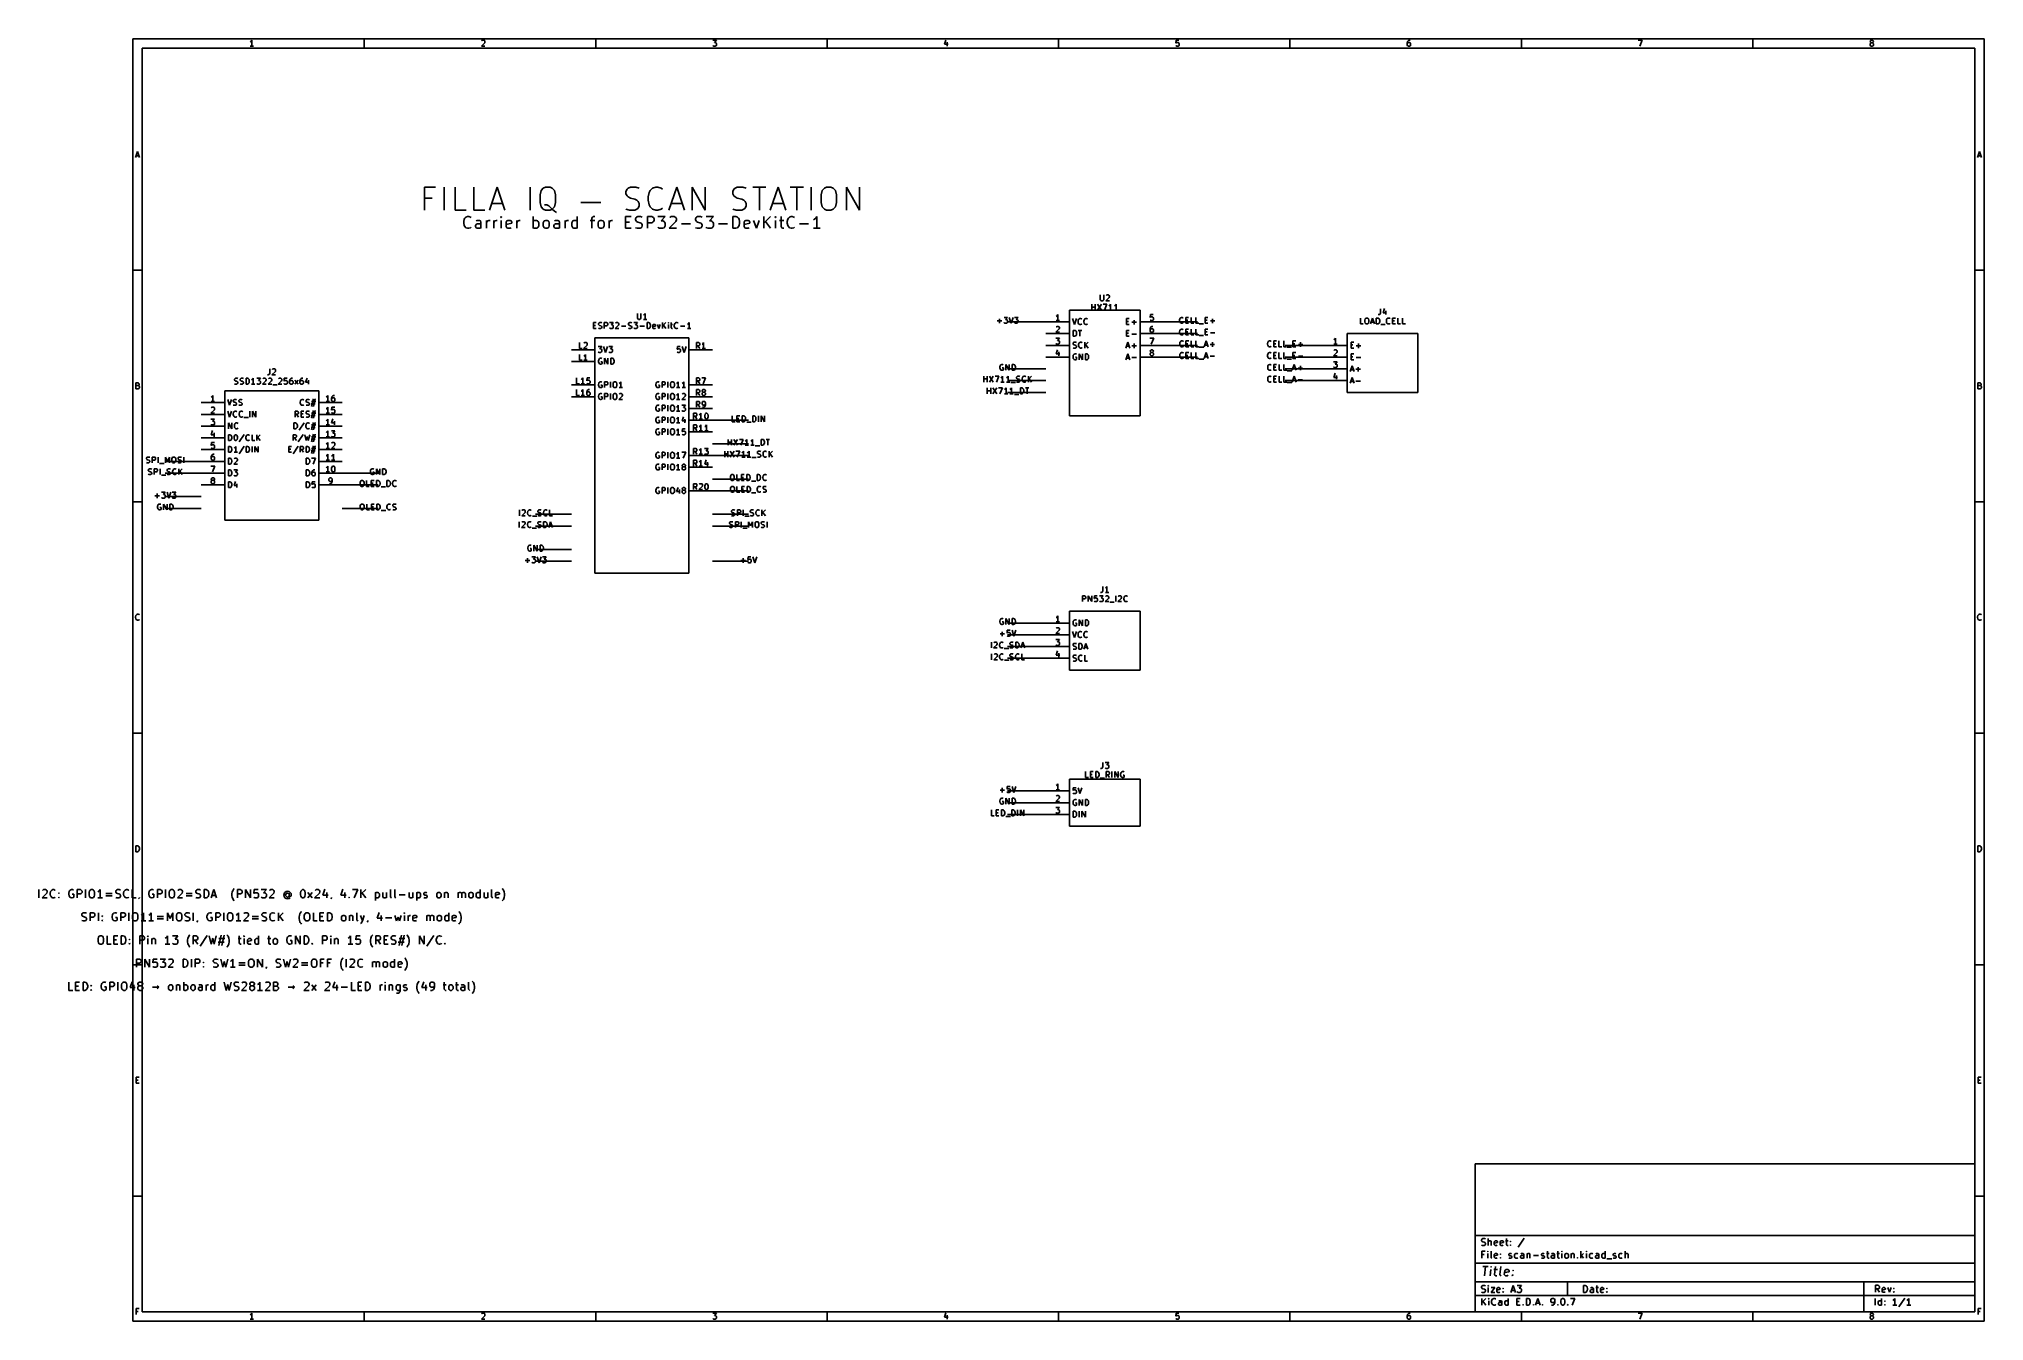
# Model space of a CAD drawing. Extents: x -0.4 to 16.1, y -11.3 to -0.4.
import ezdxf

# ---------------------------------------------------------------- set-up
doc = ezdxf.new("R2010")
doc.units = 0
doc.header["$MEASUREMENT"] = 0
for name, color, linetype in [('BLUE3', 171, 'CONTINUOUS'), ('CYAN2', 4, 'CONTINUOUS'), ('GRAY1', 251, 'CONTINUOUS'), ('GREEN3', 91, 'CONTINUOUS'), ('LYELLOW', 51, 'CONTINUOUS'), ('RED2', 1, 'CONTINUOUS'), ('RED3', 11, 'CONTINUOUS')]:
    doc.layers.add(name, color=color, linetype=linetype)

msp = doc.modelspace()

# ---------------------------------------------------------------- linework, layer by layer
at = {"layer": 'BLUE3', "linetype": 'CONTINUOUS'}
for p, q in [((2.873, -1.851), (2.873, -1.654)), ((2.873, -1.654), (2.967, -1.654)), ((3.042, -1.851), (3.042, -1.654)), ((3.136, -1.851), (3.136, -1.654)), ((3.295, -1.851), (3.295, -1.654)), ((3.426, -1.851), (3.492, -1.654)), ((3.492, -1.654), (3.557, -1.851)), ((3.773, -1.851), (3.773, -1.654)), ((3.885, -1.663), (3.904, -1.654)), ((3.904, -1.654), (3.942, -1.654)), ((3.942, -1.654), (3.96, -1.663)), ((4.607, -1.663), (4.626, -1.654)), ((4.626, -1.654), (4.673, -1.654)), ((4.673, -1.654), (4.701, -1.663)), ((4.813, -1.663), (4.842, -1.654)), ((4.842, -1.654), (4.86, -1.654)), ((4.86, -1.654), (4.888, -1.663)), ((4.954, -1.851), (5.02, -1.654)), ((5.02, -1.654), (5.085, -1.851)), ((5.151, -1.851), (5.151, -1.654)), ((5.151, -1.654), (5.263, -1.851)), ((5.263, -1.851), (5.263, -1.654)), ((5.516, -1.663), (5.535, -1.654)), ((5.535, -1.654), (5.582, -1.654)), ((5.582, -1.654), (5.61, -1.663)), ((5.666, -1.654), (5.779, -1.654)), ((5.723, -1.851), (5.723, -1.654)), ((5.816, -1.851), (5.882, -1.654)), ((5.882, -1.654), (5.948, -1.851)), ((5.985, -1.654), (6.098, -1.654)), ((6.041, -1.851), (6.041, -1.654)), ((6.163, -1.851), (6.163, -1.654)), ((6.276, -1.663), (6.295, -1.654)), ((6.295, -1.654), (6.332, -1.654)), ((6.332, -1.654), (6.351, -1.663)), ((6.463, -1.851), (6.463, -1.654)), ((6.463, -1.654), (6.576, -1.851)), ((6.576, -1.851), (6.576, -1.654)), ((2.939, -1.748), (2.873, -1.748)), ((3.445, -1.795), (3.539, -1.795)), ((3.857, -1.72), (3.867, -1.682)), ((3.857, -1.785), (3.857, -1.72)), ((3.867, -1.823), (3.857, -1.785)), ((3.867, -1.682), (3.885, -1.663)), ((3.914, -1.804), (3.895, -1.804)), ((3.932, -1.813), (3.914, -1.804)), ((3.96, -1.841), (3.932, -1.813)), ((3.96, -1.663), (3.979, -1.682)), ((3.979, -1.682), (3.989, -1.72)), ((3.989, -1.785), (3.979, -1.823)), ((3.989, -1.72), (3.989, -1.785)), ((4.204, -1.785), (4.373, -1.785)), ((4.588, -1.691), (4.598, -1.673)), ((4.588, -1.71), (4.588, -1.691)), ((4.598, -1.729), (4.588, -1.71)), ((4.598, -1.673), (4.607, -1.663)), ((4.607, -1.738), (4.598, -1.729)), ((4.626, -1.748), (4.607, -1.738)), ((4.663, -1.757), (4.626, -1.748)), ((4.682, -1.766), (4.663, -1.757)), ((4.692, -1.776), (4.682, -1.766)), ((4.701, -1.795), (4.692, -1.776)), ((4.692, -1.832), (4.701, -1.813)), ((4.701, -1.813), (4.701, -1.795)), ((4.776, -1.738), (4.785, -1.701)), ((4.776, -1.766), (4.776, -1.738)), ((4.785, -1.804), (4.776, -1.766)), ((4.785, -1.701), (4.795, -1.682)), ((4.795, -1.823), (4.785, -1.804)), ((4.795, -1.682), (4.813, -1.663)), ((4.888, -1.663), (4.898, -1.673)), ((4.973, -1.795), (5.067, -1.795)), ((5.498, -1.691), (5.507, -1.673)), ((5.498, -1.71), (5.498, -1.691)), ((5.507, -1.729), (5.498, -1.71)), ((5.507, -1.673), (5.516, -1.663)), ((5.516, -1.738), (5.507, -1.729)), ((5.535, -1.748), (5.516, -1.738)), ((5.573, -1.757), (5.535, -1.748)), ((5.591, -1.766), (5.573, -1.757)), ((5.601, -1.776), (5.591, -1.766)), ((5.61, -1.795), (5.601, -1.776)), ((5.601, -1.832), (5.61, -1.813)), ((5.61, -1.813), (5.61, -1.795)), ((5.835, -1.795), (5.929, -1.795)), ((6.248, -1.72), (6.257, -1.682)), ((6.248, -1.785), (6.248, -1.72)), ((6.257, -1.823), (6.248, -1.785)), ((6.257, -1.682), (6.276, -1.663)), ((6.351, -1.663), (6.37, -1.682)), ((6.37, -1.682), (6.379, -1.72)), ((6.379, -1.785), (6.37, -1.823)), ((6.379, -1.72), (6.379, -1.785)), ((3.229, -1.851), (3.136, -1.851)), ((3.208, -1.947), (3.213, -1.928)), ((3.208, -1.961), (3.208, -1.947)), ((3.213, -1.98), (3.208, -1.961)), ((3.213, -1.928), (3.217, -1.919)), ((3.217, -1.99), (3.213, -1.98)), ((3.217, -1.919), (3.227, -1.909)), ((3.227, -1.909), (3.241, -1.904)), ((3.241, -1.904), (3.251, -1.904)), ((3.251, -1.904), (3.265, -1.909)), ((3.265, -1.909), (3.27, -1.914)), ((3.389, -1.851), (3.295, -1.851)), ((3.308, -1.98), (3.313, -1.971)), ((3.308, -1.99), (3.308, -1.98)), ((3.322, -1.938), (3.313, -1.942)), ((3.313, -1.971), (3.322, -1.966)), ((3.341, -1.938), (3.322, -1.938)), ((3.322, -1.966), (3.346, -1.966)), ((3.351, -1.942), (3.341, -1.938)), ((3.346, -1.966), (3.355, -1.961)), ((3.355, -1.952), (3.351, -1.942)), ((3.355, -2.004), (3.355, -1.952)), ((3.403, -2.004), (3.403, -1.938)), ((3.403, -1.957), (3.408, -1.947)), ((3.408, -1.947), (3.413, -1.942)), ((3.413, -1.942), (3.422, -1.938)), ((3.422, -1.938), (3.432, -1.938)), ((3.465, -2.004), (3.465, -1.938)), ((3.465, -1.957), (3.47, -1.947)), ((3.47, -1.947), (3.474, -1.942)), ((3.474, -1.942), (3.484, -1.938)), ((3.484, -1.938), (3.493, -1.938)), ((3.527, -1.904), (3.522, -1.909)), ((3.522, -1.909), (3.527, -1.914)), ((3.532, -1.909), (3.527, -1.904)), ((3.527, -1.904), (3.527, -1.914)), ((3.527, -1.914), (3.532, -1.909)), ((3.527, -2.004), (3.527, -1.938)), ((3.57, -1.952), (3.574, -1.942)), ((3.57, -1.99), (3.57, -1.952)), ((3.617, -1.961), (3.57, -1.971)), ((3.574, -1.942), (3.584, -1.938)), ((3.584, -1.938), (3.603, -1.938)), ((3.603, -1.938), (3.613, -1.942)), ((3.613, -1.942), (3.617, -1.952)), ((3.617, -1.952), (3.617, -1.961)), ((3.66, -2.004), (3.66, -1.938)), ((3.66, -1.957), (3.665, -1.947)), ((3.665, -1.947), (3.67, -1.942)), ((3.67, -1.942), (3.679, -1.938)), ((3.679, -1.938), (3.689, -1.938)), ((3.798, -2.004), (3.798, -1.904)), ((3.798, -1.942), (3.808, -1.938)), ((3.808, -1.938), (3.827, -1.938)), ((3.827, -1.938), (3.836, -1.942)), ((3.836, -1.942), (3.841, -1.947)), ((3.841, -1.947), (3.846, -1.957)), ((3.846, -1.985), (3.841, -1.995)), ((3.846, -1.957), (3.846, -1.985)), ((3.885, -1.841), (3.867, -1.823)), ((3.884, -1.957), (3.889, -1.947)), ((3.884, -1.985), (3.884, -1.957)), ((3.889, -1.995), (3.884, -1.985)), ((3.904, -1.851), (3.885, -1.841)), ((3.889, -1.947), (3.893, -1.942)), ((3.893, -1.942), (3.903, -1.938)), ((3.903, -1.938), (3.917, -1.938)), ((3.942, -1.851), (3.904, -1.851)), ((3.917, -1.938), (3.927, -1.942)), ((3.927, -1.942), (3.932, -1.947)), ((3.932, -1.947), (3.936, -1.957)), ((3.936, -1.985), (3.932, -1.995)), ((3.936, -1.957), (3.936, -1.985)), ((3.96, -1.841), (3.942, -1.851)), ((3.979, -1.823), (3.96, -1.841)), ((3.979, -1.86), (3.96, -1.841)), ((3.974, -1.98), (3.979, -1.971)), ((3.974, -1.99), (3.974, -1.98)), ((3.998, -1.87), (3.979, -1.86)), ((3.989, -1.938), (3.979, -1.942)), ((3.979, -1.971), (3.989, -1.966)), ((4.008, -1.938), (3.989, -1.938)), ((3.989, -1.966), (4.013, -1.966)), ((4.017, -1.942), (4.008, -1.938)), ((4.013, -1.966), (4.022, -1.961)), ((4.022, -1.952), (4.017, -1.942)), ((4.022, -2.004), (4.022, -1.952)), ((4.07, -2.004), (4.07, -1.938)), ((4.07, -1.957), (4.074, -1.947)), ((4.074, -1.947), (4.079, -1.942)), ((4.079, -1.942), (4.089, -1.938)), ((4.089, -1.938), (4.098, -1.938)), ((4.127, -1.957), (4.132, -1.947)), ((4.127, -1.985), (4.127, -1.957)), ((4.132, -1.995), (4.127, -1.985)), ((4.132, -1.947), (4.136, -1.942)), ((4.136, -1.942), (4.146, -1.938)), ((4.146, -1.938), (4.165, -1.938)), ((4.165, -1.938), (4.174, -1.942)), ((4.174, -2.004), (4.174, -1.904)), ((4.284, -1.938), (4.322, -1.938)), ((4.298, -1.919), (4.303, -1.909)), ((4.298, -2.004), (4.298, -1.919)), ((4.303, -1.909), (4.313, -1.904)), ((4.313, -1.904), (4.322, -1.904)), ((4.351, -1.957), (4.355, -1.947)), ((4.351, -1.985), (4.351, -1.957)), ((4.355, -1.995), (4.351, -1.985)), ((4.355, -1.947), (4.36, -1.942)), ((4.36, -1.942), (4.37, -1.938)), ((4.37, -1.938), (4.384, -1.938)), ((4.384, -1.938), (4.393, -1.942)), ((4.393, -1.942), (4.398, -1.947)), ((4.398, -1.947), (4.403, -1.957)), ((4.403, -1.985), (4.398, -1.995)), ((4.403, -1.957), (4.403, -1.985)), ((4.446, -2.004), (4.446, -1.938)), ((4.446, -1.957), (4.451, -1.947)), ((4.451, -1.947), (4.455, -1.942)), ((4.455, -1.942), (4.465, -1.938)), ((4.465, -1.938), (4.474, -1.938)), ((4.584, -2.004), (4.584, -1.904)), ((4.584, -1.904), (4.632, -1.904)), ((4.584, -1.952), (4.617, -1.952)), ((4.588, -1.841), (4.617, -1.851)), ((4.617, -1.851), (4.663, -1.851)), ((4.663, -1.851), (4.682, -1.841)), ((4.67, -1.923), (4.674, -1.914)), ((4.67, -1.933), (4.67, -1.923)), ((4.674, -1.942), (4.67, -1.933)), ((4.674, -1.914), (4.679, -1.909)), ((4.679, -1.947), (4.674, -1.942)), ((4.679, -1.909), (4.689, -1.904)), ((4.689, -1.952), (4.679, -1.947)), ((4.682, -1.841), (4.692, -1.832)), ((4.689, -1.904), (4.713, -1.904)), ((4.708, -1.957), (4.689, -1.952)), ((4.717, -1.961), (4.708, -1.957)), ((4.713, -1.904), (4.727, -1.909)), ((4.722, -1.966), (4.717, -1.961)), ((4.727, -1.976), (4.722, -1.966)), ((4.722, -1.995), (4.727, -1.985)), ((4.727, -1.985), (4.727, -1.976)), ((4.77, -2.004), (4.77, -1.904)), ((4.77, -1.904), (4.808, -1.904)), ((4.808, -1.957), (4.77, -1.957)), ((4.813, -1.841), (4.795, -1.823)), ((4.808, -1.904), (4.817, -1.909)), ((4.817, -1.952), (4.808, -1.957)), ((4.842, -1.851), (4.813, -1.841)), ((4.817, -1.909), (4.822, -1.914)), ((4.822, -1.947), (4.817, -1.952)), ((4.822, -1.914), (4.827, -1.923)), ((4.827, -1.938), (4.822, -1.947)), ((4.827, -1.923), (4.827, -1.938)), ((4.86, -1.851), (4.842, -1.851)), ((4.888, -1.841), (4.86, -1.851)), ((4.86, -1.904), (4.922, -1.904)), ((4.898, -1.832), (4.888, -1.841)), ((4.922, -1.904), (4.889, -1.942)), ((4.889, -1.942), (4.903, -1.942)), ((4.903, -1.942), (4.913, -1.947)), ((4.913, -1.947), (4.917, -1.952)), ((4.917, -1.952), (4.922, -1.961)), ((4.922, -1.985), (4.917, -1.995)), ((4.922, -1.961), (4.922, -1.985)), ((5.013, -1.947), (4.955, -2.004)), ((4.96, -1.914), (4.965, -1.909)), ((4.965, -1.909), (4.974, -1.904)), ((4.974, -1.904), (4.998, -1.904)), ((4.998, -1.904), (5.008, -1.909)), ((5.008, -1.909), (5.013, -1.914)), ((5.013, -1.914), (5.017, -1.923)), ((5.017, -1.933), (5.013, -1.947)), ((5.017, -1.923), (5.017, -1.933)), ((5.06, -1.966), (5.136, -1.966)), ((5.179, -1.923), (5.184, -1.914)), ((5.179, -1.933), (5.179, -1.923)), ((5.184, -1.942), (5.179, -1.933)), ((5.184, -1.914), (5.189, -1.909)), ((5.189, -1.947), (5.184, -1.942)), ((5.189, -1.909), (5.198, -1.904)), ((5.198, -1.952), (5.189, -1.947)), ((5.198, -1.904), (5.222, -1.904)), ((5.217, -1.957), (5.198, -1.952)), ((5.227, -1.961), (5.217, -1.957)), ((5.222, -1.904), (5.236, -1.909)), ((5.232, -1.966), (5.227, -1.961)), ((5.236, -1.976), (5.232, -1.966)), ((5.232, -1.995), (5.236, -1.985)), ((5.236, -1.985), (5.236, -1.976)), ((5.27, -1.904), (5.332, -1.904)), ((5.332, -1.904), (5.298, -1.942)), ((5.298, -1.942), (5.313, -1.942)), ((5.313, -1.942), (5.322, -1.947)), ((5.322, -1.947), (5.327, -1.952)), ((5.327, -1.952), (5.332, -1.961)), ((5.332, -1.985), (5.327, -1.995)), ((5.332, -1.961), (5.332, -1.985)), ((5.374, -1.966), (5.451, -1.966)), ((5.498, -1.841), (5.526, -1.851)), ((5.498, -2.004), (5.498, -1.904)), ((5.498, -1.904), (5.522, -1.904)), ((5.522, -1.904), (5.536, -1.909)), ((5.526, -1.851), (5.573, -1.851)), ((5.536, -1.909), (5.546, -1.919)), ((5.546, -1.919), (5.551, -1.928)), ((5.551, -1.98), (5.546, -1.99)), ((5.551, -1.928), (5.555, -1.947)), ((5.555, -1.961), (5.551, -1.98)), ((5.555, -1.947), (5.555, -1.961)), ((5.573, -1.851), (5.591, -1.841)), ((5.591, -1.841), (5.601, -1.832)), ((5.593, -1.952), (5.598, -1.942)), ((5.593, -1.99), (5.593, -1.952)), ((5.641, -1.961), (5.593, -1.971)), ((5.598, -1.942), (5.608, -1.938)), ((5.608, -1.938), (5.627, -1.938)), ((5.627, -1.938), (5.636, -1.942)), ((5.636, -1.942), (5.641, -1.952)), ((5.641, -1.952), (5.641, -1.961)), ((5.674, -1.938), (5.698, -2.004)), ((5.698, -2.004), (5.722, -1.938)), ((5.76, -2.004), (5.76, -1.904)), ((5.817, -1.904), (5.76, -1.961)), ((5.817, -2.004), (5.774, -1.947)), ((5.86, -1.904), (5.855, -1.909)), ((5.855, -1.909), (5.86, -1.914)), ((5.865, -1.909), (5.86, -1.904)), ((5.86, -1.904), (5.86, -1.914)), ((5.86, -1.914), (5.865, -1.909)), ((5.86, -2.004), (5.86, -1.938)), ((5.893, -1.938), (5.932, -1.938)), ((5.908, -1.904), (5.908, -1.99)), ((5.96, -1.947), (5.965, -1.928)), ((5.96, -1.961), (5.96, -1.947)), ((5.965, -1.98), (5.96, -1.961)), ((5.965, -1.928), (5.97, -1.919)), ((5.97, -1.99), (5.965, -1.98)), ((5.97, -1.919), (5.979, -1.909)), ((5.979, -1.909), (5.993, -1.904)), ((5.993, -1.904), (6.003, -1.904)), ((6.003, -1.904), (6.017, -1.909)), ((6.017, -1.909), (6.022, -1.914)), ((6.065, -1.966), (6.141, -1.966)), ((6.193, -1.928), (6.184, -1.933)), ((6.203, -1.919), (6.193, -1.928)), ((6.213, -1.904), (6.203, -1.919)), ((6.213, -2.004), (6.213, -1.904)), ((6.276, -1.841), (6.257, -1.823)), ((6.295, -1.851), (6.276, -1.841)), ((6.332, -1.851), (6.295, -1.851)), ((6.351, -1.841), (6.332, -1.851)), ((6.37, -1.823), (6.351, -1.841)), ((3.227, -2), (3.217, -1.99)), ((3.241, -2.004), (3.227, -2)), ((3.251, -2.004), (3.241, -2.004)), ((3.265, -2), (3.251, -2.004)), ((3.27, -1.995), (3.265, -2)), ((3.313, -2), (3.308, -1.99)), ((3.322, -2.004), (3.313, -2)), ((3.346, -2.004), (3.322, -2.004)), ((3.355, -2), (3.346, -2.004)), ((3.574, -2), (3.57, -1.99)), ((3.584, -2.004), (3.574, -2)), ((3.603, -2.004), (3.584, -2.004)), ((3.613, -2), (3.603, -2.004)), ((3.808, -2.004), (3.798, -2)), ((3.827, -2.004), (3.808, -2.004)), ((3.836, -2), (3.827, -2.004)), ((3.841, -1.995), (3.836, -2)), ((3.893, -2), (3.889, -1.995)), ((3.903, -2.004), (3.893, -2)), ((3.917, -2.004), (3.903, -2.004)), ((3.927, -2), (3.917, -2.004)), ((3.932, -1.995), (3.927, -2)), ((3.979, -2), (3.974, -1.99)), ((3.989, -2.004), (3.979, -2)), ((4.013, -2.004), (3.989, -2.004)), ((4.022, -2), (4.013, -2.004)), ((4.136, -2), (4.132, -1.995)), ((4.146, -2.004), (4.136, -2)), ((4.165, -2.004), (4.146, -2.004)), ((4.174, -2), (4.165, -2.004)), ((4.36, -2), (4.355, -1.995)), ((4.37, -2.004), (4.36, -2)), ((4.384, -2.004), (4.37, -2.004)), ((4.393, -2), (4.384, -2.004)), ((4.398, -1.995), (4.393, -2)), ((4.632, -2.004), (4.584, -2.004)), ((4.67, -2), (4.684, -2.004)), ((4.684, -2.004), (4.708, -2.004)), ((4.708, -2.004), (4.717, -2)), ((4.717, -2), (4.722, -1.995)), ((4.865, -2), (4.86, -1.995)), ((4.874, -2.004), (4.865, -2)), ((4.903, -2.004), (4.874, -2.004)), ((4.913, -2), (4.903, -2.004)), ((4.917, -1.995), (4.913, -2)), ((4.955, -2.004), (5.017, -2.004)), ((5.179, -2), (5.193, -2.004)), ((5.193, -2.004), (5.217, -2.004)), ((5.217, -2.004), (5.227, -2)), ((5.227, -2), (5.232, -1.995)), ((5.274, -2), (5.27, -1.995)), ((5.284, -2.004), (5.274, -2)), ((5.313, -2.004), (5.284, -2.004)), ((5.322, -2), (5.313, -2.004)), ((5.327, -1.995), (5.322, -2)), ((5.522, -2.004), (5.498, -2.004)), ((5.536, -2), (5.522, -2.004)), ((5.546, -1.99), (5.536, -2)), ((5.598, -2), (5.593, -1.99)), ((5.608, -2.004), (5.598, -2)), ((5.627, -2.004), (5.608, -2.004)), ((5.636, -2), (5.627, -2.004)), ((5.908, -1.99), (5.913, -2)), ((5.913, -2), (5.922, -2.004)), ((5.922, -2.004), (5.932, -2.004)), ((5.979, -2), (5.97, -1.99)), ((5.993, -2.004), (5.979, -2)), ((6.003, -2.004), (5.993, -2.004)), ((6.017, -2), (6.003, -2.004)), ((6.022, -1.995), (6.017, -2)), ((6.241, -2.004), (6.184, -2.004)), ((-0.406, -7.699), (-0.406, -7.629)), ((-0.339, -7.659), (-0.379, -7.699)), ((-0.379, -7.699), (-0.336, -7.699)), ((-0.376, -7.636), (-0.372, -7.633)), ((-0.372, -7.633), (-0.366, -7.629)), ((-0.366, -7.629), (-0.349, -7.629)), ((-0.349, -7.629), (-0.342, -7.633)), ((-0.342, -7.633), (-0.339, -7.636)), ((-0.339, -7.636), (-0.336, -7.643)), ((-0.336, -7.649), (-0.339, -7.659)), ((-0.336, -7.643), (-0.336, -7.649)), ((-0.309, -7.659), (-0.306, -7.646)), ((-0.309, -7.669), (-0.309, -7.659)), ((-0.306, -7.683), (-0.309, -7.669)), ((-0.306, -7.646), (-0.302, -7.639)), ((-0.302, -7.689), (-0.306, -7.683)), ((-0.302, -7.639), (-0.296, -7.633)), ((-0.296, -7.696), (-0.302, -7.689)), ((-0.296, -7.633), (-0.286, -7.629)), ((-0.286, -7.699), (-0.296, -7.696)), ((-0.286, -7.629), (-0.279, -7.629)), ((-0.279, -7.699), (-0.286, -7.699)), ((-0.279, -7.629), (-0.269, -7.633)), ((-0.269, -7.696), (-0.279, -7.699)), ((-0.269, -7.633), (-0.266, -7.636)), ((-0.266, -7.693), (-0.269, -7.696)), ((-0.239, -7.659), (-0.236, -7.656)), ((-0.236, -7.663), (-0.239, -7.659)), ((-0.239, -7.696), (-0.236, -7.693)), ((-0.236, -7.699), (-0.239, -7.696)), ((-0.236, -7.656), (-0.232, -7.659)), ((-0.236, -7.656), (-0.236, -7.663)), ((-0.232, -7.659), (-0.236, -7.663)), ((-0.236, -7.693), (-0.232, -7.696)), ((-0.236, -7.693), (-0.236, -7.699)), ((-0.232, -7.696), (-0.236, -7.699)), ((-0.149, -7.646), (-0.152, -7.659)), ((-0.152, -7.659), (-0.152, -7.669)), ((-0.152, -7.669), (-0.149, -7.683)), ((-0.145, -7.639), (-0.149, -7.646)), ((-0.149, -7.683), (-0.145, -7.689)), ((-0.139, -7.633), (-0.145, -7.639)), ((-0.145, -7.689), (-0.139, -7.696)), ((-0.129, -7.629), (-0.139, -7.633)), ((-0.139, -7.696), (-0.129, -7.699)), ((-0.119, -7.629), (-0.129, -7.629)), ((-0.129, -7.699), (-0.122, -7.699)), ((-0.109, -7.669), (-0.122, -7.669)), ((-0.122, -7.699), (-0.112, -7.696)), ((-0.112, -7.633), (-0.119, -7.629)), ((-0.112, -7.696), (-0.109, -7.693)), ((-0.109, -7.693), (-0.109, -7.669)), ((-0.079, -7.699), (-0.079, -7.629)), ((-0.079, -7.629), (-0.052, -7.629)), ((-0.052, -7.666), (-0.079, -7.666)), ((-0.052, -7.629), (-0.045, -7.633)), ((-0.045, -7.663), (-0.052, -7.666)), ((-0.045, -7.633), (-0.042, -7.636)), ((-0.042, -7.659), (-0.045, -7.663)), ((-0.042, -7.636), (-0.039, -7.643)), ((-0.039, -7.653), (-0.042, -7.659)), ((-0.039, -7.643), (-0.039, -7.653)), ((-0.009, -7.699), (-0.009, -7.629)), ((0.021, -7.653), (0.025, -7.639)), ((0.021, -7.676), (0.021, -7.653)), ((0.025, -7.689), (0.021, -7.676)), ((0.025, -7.639), (0.031, -7.633)), ((0.031, -7.696), (0.025, -7.689)), ((0.031, -7.633), (0.038, -7.629)), ((0.038, -7.699), (0.031, -7.696)), ((0.038, -7.629), (0.051, -7.629)), ((0.051, -7.699), (0.038, -7.699)), ((0.051, -7.629), (0.058, -7.633)), ((0.058, -7.696), (0.051, -7.699)), ((0.058, -7.633), (0.065, -7.639)), ((0.065, -7.689), (0.058, -7.696)), ((0.065, -7.639), (0.068, -7.653)), ((0.068, -7.676), (0.065, -7.689)), ((0.068, -7.653), (0.068, -7.676)), ((0.101, -7.646), (0.095, -7.649)), ((0.135, -7.699), (0.095, -7.699)), ((0.108, -7.639), (0.101, -7.646)), ((0.115, -7.629), (0.108, -7.639)), ((0.115, -7.699), (0.115, -7.629)), ((0.165, -7.663), (0.218, -7.663)), ((0.218, -7.683), (0.165, -7.683)), ((0.248, -7.643), (0.252, -7.636)), ((0.248, -7.649), (0.248, -7.643)), ((0.252, -7.656), (0.248, -7.649)), ((0.248, -7.696), (0.258, -7.699)), ((0.252, -7.636), (0.255, -7.633)), ((0.255, -7.659), (0.252, -7.656)), ((0.255, -7.633), (0.262, -7.629)), ((0.262, -7.663), (0.255, -7.659)), ((0.258, -7.699), (0.275, -7.699)), ((0.262, -7.629), (0.278, -7.629)), ((0.275, -7.666), (0.262, -7.663)), ((0.282, -7.669), (0.275, -7.666)), ((0.275, -7.699), (0.282, -7.696)), ((0.278, -7.629), (0.288, -7.633)), ((0.285, -7.673), (0.282, -7.669)), ((0.282, -7.696), (0.285, -7.693)), ((0.288, -7.679), (0.285, -7.673)), ((0.285, -7.693), (0.288, -7.686)), ((0.288, -7.686), (0.288, -7.679)), ((0.315, -7.659), (0.318, -7.646)), ((0.315, -7.669), (0.315, -7.659)), ((0.318, -7.683), (0.315, -7.669)), ((0.318, -7.646), (0.322, -7.639)), ((0.322, -7.689), (0.318, -7.683)), ((0.322, -7.639), (0.328, -7.633)), ((0.328, -7.696), (0.322, -7.689)), ((0.328, -7.633), (0.338, -7.629)), ((0.338, -7.699), (0.328, -7.696)), ((0.338, -7.629), (0.345, -7.629)), ((0.345, -7.699), (0.338, -7.699)), ((0.345, -7.629), (0.355, -7.633)), ((0.355, -7.696), (0.345, -7.699)), ((0.355, -7.633), (0.358, -7.636)), ((0.358, -7.693), (0.355, -7.696)), ((0.388, -7.699), (0.388, -7.629)), ((0.422, -7.699), (0.388, -7.699)), ((0.445, -7.706), (0.442, -7.709)), ((0.449, -7.699), (0.445, -7.706)), ((0.449, -7.696), (0.449, -7.699)), ((0.532, -7.646), (0.529, -7.659)), ((0.529, -7.659), (0.529, -7.669)), ((0.529, -7.669), (0.532, -7.683)), ((0.535, -7.639), (0.532, -7.646)), ((0.532, -7.683), (0.535, -7.689)), ((0.542, -7.633), (0.535, -7.639)), ((0.535, -7.689), (0.542, -7.696)), ((0.552, -7.629), (0.542, -7.633)), ((0.542, -7.696), (0.552, -7.699)), ((0.562, -7.629), (0.552, -7.629)), ((0.552, -7.699), (0.559, -7.699)), ((0.572, -7.669), (0.559, -7.669)), ((0.559, -7.699), (0.569, -7.696)), ((0.569, -7.633), (0.562, -7.629)), ((0.569, -7.696), (0.572, -7.693)), ((0.572, -7.693), (0.572, -7.669)), ((0.602, -7.699), (0.602, -7.629)), ((0.602, -7.629), (0.629, -7.629)), ((0.629, -7.666), (0.602, -7.666)), ((0.629, -7.629), (0.635, -7.633)), ((0.635, -7.663), (0.629, -7.666)), ((0.635, -7.633), (0.639, -7.636)), ((0.639, -7.659), (0.635, -7.663)), ((0.639, -7.636), (0.642, -7.643)), ((0.642, -7.653), (0.639, -7.659)), ((0.642, -7.643), (0.642, -7.653)), ((0.672, -7.699), (0.672, -7.629)), ((0.702, -7.653), (0.705, -7.639)), ((0.702, -7.676), (0.702, -7.653)), ((0.705, -7.689), (0.702, -7.676)), ((0.705, -7.639), (0.712, -7.633)), ((0.712, -7.696), (0.705, -7.689)), ((0.712, -7.633), (0.719, -7.629)), ((0.719, -7.699), (0.712, -7.696)), ((0.719, -7.629), (0.732, -7.629)), ((0.732, -7.699), (0.719, -7.699)), ((0.732, -7.629), (0.739, -7.633)), ((0.739, -7.696), (0.732, -7.699)), ((0.739, -7.633), (0.746, -7.639)), ((0.746, -7.689), (0.739, -7.696)), ((0.746, -7.639), (0.749, -7.653)), ((0.749, -7.676), (0.746, -7.689)), ((0.749, -7.653), (0.749, -7.676)), ((0.812, -7.659), (0.772, -7.699)), ((0.772, -7.699), (0.816, -7.699)), ((0.776, -7.636), (0.779, -7.633)), ((0.779, -7.633), (0.786, -7.629)), ((0.786, -7.629), (0.802, -7.629)), ((0.802, -7.629), (0.809, -7.633)), ((0.809, -7.633), (0.812, -7.636)), ((0.812, -7.636), (0.816, -7.643)), ((0.816, -7.649), (0.812, -7.659)), ((0.816, -7.643), (0.816, -7.649)), ((0.846, -7.663), (0.899, -7.663)), ((0.899, -7.683), (0.846, -7.683)), ((0.929, -7.643), (0.932, -7.636)), ((0.929, -7.649), (0.929, -7.643)), ((0.932, -7.656), (0.929, -7.649)), ((0.929, -7.696), (0.939, -7.699)), ((0.932, -7.636), (0.936, -7.633)), ((0.936, -7.659), (0.932, -7.656)), ((0.936, -7.633), (0.942, -7.629)), ((0.942, -7.663), (0.936, -7.659)), ((0.939, -7.699), (0.956, -7.699)), ((0.942, -7.629), (0.959, -7.629)), ((0.956, -7.666), (0.942, -7.663)), ((0.962, -7.669), (0.956, -7.666)), ((0.956, -7.699), (0.962, -7.696)), ((0.959, -7.629), (0.969, -7.633)), ((0.966, -7.673), (0.962, -7.669)), ((0.962, -7.696), (0.966, -7.693)), ((0.969, -7.679), (0.966, -7.673)), ((0.966, -7.693), (0.969, -7.686)), ((0.969, -7.686), (0.969, -7.679)), ((0.999, -7.699), (0.999, -7.629)), ((0.999, -7.629), (1.016, -7.629)), ((1.016, -7.699), (0.999, -7.699)), ((1.016, -7.629), (1.026, -7.633)), ((1.026, -7.696), (1.016, -7.699)), ((1.026, -7.633), (1.033, -7.639)), ((1.033, -7.689), (1.026, -7.696)), ((1.033, -7.639), (1.036, -7.646)), ((1.036, -7.683), (1.033, -7.689)), ((1.036, -7.646), (1.039, -7.659)), ((1.039, -7.669), (1.036, -7.683)), ((1.039, -7.659), (1.039, -7.669)), ((1.059, -7.699), (1.083, -7.629)), ((1.066, -7.679), (1.099, -7.679)), ((1.083, -7.629), (1.106, -7.699)), ((1.236, -7.666), (1.239, -7.649)), ((1.236, -7.679), (1.236, -7.666)), ((1.239, -7.696), (1.236, -7.679)), ((1.239, -7.649), (1.243, -7.639)), ((1.243, -7.706), (1.239, -7.696)), ((1.243, -7.639), (1.246, -7.633)), ((1.246, -7.713), (1.243, -7.706)), ((1.246, -7.633), (1.253, -7.623)), ((1.253, -7.723), (1.246, -7.713)), ((1.253, -7.623), (1.256, -7.619)), ((1.256, -7.726), (1.253, -7.723)), ((1.283, -7.699), (1.283, -7.629)), ((1.283, -7.629), (1.31, -7.629)), ((1.31, -7.666), (1.283, -7.666)), ((1.31, -7.629), (1.316, -7.633)), ((1.316, -7.663), (1.31, -7.666)), ((1.316, -7.633), (1.32, -7.636)), ((1.32, -7.659), (1.316, -7.663)), ((1.32, -7.636), (1.323, -7.643)), ((1.323, -7.653), (1.32, -7.659)), ((1.323, -7.643), (1.323, -7.653)), ((1.353, -7.699), (1.353, -7.629)), ((1.353, -7.629), (1.393, -7.699)), ((1.393, -7.699), (1.393, -7.629)), ((1.426, -7.629), (1.423, -7.663)), ((1.423, -7.663), (1.426, -7.659)), ((1.426, -7.696), (1.423, -7.693)), ((1.46, -7.629), (1.426, -7.629)), ((1.426, -7.659), (1.433, -7.656)), ((1.433, -7.699), (1.426, -7.696)), ((1.433, -7.656), (1.45, -7.656)), ((1.45, -7.699), (1.433, -7.699)), ((1.45, -7.656), (1.456, -7.659)), ((1.456, -7.696), (1.45, -7.699)), ((1.456, -7.659), (1.46, -7.663)), ((1.46, -7.693), (1.456, -7.696)), ((1.46, -7.663), (1.463, -7.669)), ((1.463, -7.686), (1.46, -7.693)), ((1.463, -7.669), (1.463, -7.686)), ((1.486, -7.629), (1.53, -7.629)), ((1.49, -7.696), (1.486, -7.693)), ((1.496, -7.699), (1.49, -7.696)), ((1.516, -7.699), (1.496, -7.699)), ((1.53, -7.629), (1.506, -7.656)), ((1.506, -7.656), (1.516, -7.656)), ((1.516, -7.656), (1.523, -7.659)), ((1.523, -7.696), (1.516, -7.699)), ((1.523, -7.659), (1.526, -7.663)), ((1.526, -7.693), (1.523, -7.696)), ((1.526, -7.663), (1.53, -7.669)), ((1.53, -7.686), (1.526, -7.693)), ((1.53, -7.669), (1.53, -7.686)), ((1.593, -7.659), (1.553, -7.699)), ((1.553, -7.699), (1.596, -7.699)), ((1.556, -7.636), (1.56, -7.633)), ((1.56, -7.633), (1.566, -7.629)), ((1.566, -7.629), (1.583, -7.629)), ((1.583, -7.629), (1.59, -7.633)), ((1.59, -7.633), (1.593, -7.636)), ((1.593, -7.636), (1.596, -7.643)), ((1.596, -7.649), (1.593, -7.659)), ((1.596, -7.643), (1.596, -7.649)), ((1.68, -7.663), (1.677, -7.676)), ((1.677, -7.676), (1.68, -7.689)), ((1.687, -7.653), (1.68, -7.663)), ((1.68, -7.689), (1.687, -7.699)), ((1.697, -7.646), (1.687, -7.653)), ((1.687, -7.699), (1.697, -7.706)), ((1.697, -7.666), (1.693, -7.673)), ((1.693, -7.673), (1.693, -7.679)), ((1.693, -7.679), (1.697, -7.686)), ((1.71, -7.643), (1.697, -7.646)), ((1.7, -7.663), (1.697, -7.666)), ((1.697, -7.686), (1.7, -7.689)), ((1.697, -7.706), (1.71, -7.709)), ((1.707, -7.659), (1.7, -7.663)), ((1.7, -7.689), (1.707, -7.693)), ((1.713, -7.659), (1.707, -7.659)), ((1.707, -7.693), (1.713, -7.693)), ((1.723, -7.646), (1.71, -7.643)), ((1.71, -7.709), (1.723, -7.706)), ((1.72, -7.663), (1.713, -7.659)), ((1.713, -7.693), (1.72, -7.689)), ((1.723, -7.666), (1.72, -7.663)), ((1.72, -7.689), (1.723, -7.686)), ((1.733, -7.653), (1.723, -7.646)), ((1.723, -7.659), (1.723, -7.686)), ((1.723, -7.686), (1.727, -7.689)), ((1.723, -7.706), (1.733, -7.699)), ((1.727, -7.689), (1.73, -7.689)), ((1.73, -7.689), (1.737, -7.686)), ((1.74, -7.663), (1.733, -7.653)), ((1.737, -7.686), (1.74, -7.679)), ((1.74, -7.679), (1.74, -7.663)), ((1.82, -7.656), (1.823, -7.643)), ((1.82, -7.673), (1.82, -7.656)), ((1.823, -7.686), (1.82, -7.673)), ((1.823, -7.643), (1.827, -7.636)), ((1.827, -7.693), (1.823, -7.686)), ((1.827, -7.636), (1.83, -7.633)), ((1.83, -7.696), (1.827, -7.693)), ((1.83, -7.633), (1.837, -7.629)), ((1.837, -7.699), (1.83, -7.696)), ((1.837, -7.629), (1.843, -7.629)), ((1.843, -7.699), (1.837, -7.699)), ((1.843, -7.629), (1.85, -7.633)), ((1.85, -7.696), (1.843, -7.699)), ((1.85, -7.633), (1.853, -7.636)), ((1.853, -7.693), (1.85, -7.696)), ((1.853, -7.636), (1.857, -7.643)), ((1.857, -7.686), (1.853, -7.693)), ((1.857, -7.643), (1.86, -7.656)), ((1.86, -7.673), (1.857, -7.686)), ((1.86, -7.656), (1.86, -7.673)), ((1.883, -7.699), (1.92, -7.653)), ((1.883, -7.653), (1.92, -7.699)), ((1.98, -7.659), (1.94, -7.699)), ((1.94, -7.699), (1.984, -7.699)), ((1.944, -7.636), (1.947, -7.633)), ((1.947, -7.633), (1.954, -7.629)), ((1.954, -7.629), (1.97, -7.629)), ((1.97, -7.629), (1.977, -7.633)), ((1.977, -7.633), (1.98, -7.636)), ((1.98, -7.636), (1.984, -7.643)), ((1.984, -7.649), (1.98, -7.659)), ((1.984, -7.643), (1.984, -7.649)), ((2.027, -7.626), (2.01, -7.676)), ((2.01, -7.676), (2.054, -7.676)), ((2.044, -7.653), (2.044, -7.699)), ((2.08, -7.706), (2.077, -7.709)), ((2.084, -7.699), (2.08, -7.706)), ((2.084, -7.696), (2.084, -7.699)), ((2.18, -7.626), (2.164, -7.676)), ((2.164, -7.676), (2.207, -7.676)), ((2.197, -7.653), (2.197, -7.699)), ((2.231, -7.696), (2.234, -7.693)), ((2.234, -7.699), (2.231, -7.696)), ((2.234, -7.693), (2.237, -7.696)), ((2.234, -7.693), (2.234, -7.699)), ((2.237, -7.696), (2.234, -7.699)), ((2.261, -7.629), (2.307, -7.629)), ((2.307, -7.629), (2.277, -7.699)), ((2.334, -7.699), (2.334, -7.629)), ((2.374, -7.629), (2.334, -7.669)), ((2.374, -7.699), (2.344, -7.659)), ((2.457, -7.653), (2.457, -7.723)), ((2.457, -7.656), (2.464, -7.653)), ((2.464, -7.699), (2.457, -7.696)), ((2.464, -7.653), (2.477, -7.653)), ((2.477, -7.699), (2.464, -7.699)), ((2.477, -7.653), (2.484, -7.656)), ((2.484, -7.696), (2.477, -7.699)), ((2.484, -7.656), (2.487, -7.659)), ((2.487, -7.693), (2.484, -7.696)), ((2.487, -7.659), (2.491, -7.666)), ((2.491, -7.686), (2.487, -7.693)), ((2.491, -7.666), (2.491, -7.686)), ((2.521, -7.653), (2.521, -7.689)), ((2.521, -7.689), (2.524, -7.696)), ((2.524, -7.696), (2.531, -7.699)), ((2.531, -7.699), (2.541, -7.699)), ((2.541, -7.699), (2.548, -7.696)), ((2.548, -7.696), (2.551, -7.693)), ((2.551, -7.653), (2.551, -7.699)), ((2.584, -7.689), (2.584, -7.629)), ((2.588, -7.696), (2.584, -7.689)), ((2.594, -7.699), (2.588, -7.696)), ((2.621, -7.689), (2.621, -7.629)), ((2.624, -7.696), (2.621, -7.689)), ((2.631, -7.699), (2.624, -7.696)), ((2.658, -7.673), (2.711, -7.673)), ((2.744, -7.653), (2.744, -7.689)), ((2.744, -7.689), (2.748, -7.696)), ((2.748, -7.696), (2.754, -7.699)), ((2.754, -7.699), (2.764, -7.699)), ((2.764, -7.699), (2.771, -7.696)), ((2.771, -7.696), (2.774, -7.693)), ((2.774, -7.653), (2.774, -7.699)), ((2.808, -7.653), (2.808, -7.723)), ((2.808, -7.656), (2.815, -7.653)), ((2.815, -7.699), (2.808, -7.696)), ((2.815, -7.653), (2.828, -7.653)), ((2.828, -7.699), (2.815, -7.699)), ((2.828, -7.653), (2.835, -7.656)), ((2.835, -7.696), (2.828, -7.699)), ((2.835, -7.656), (2.838, -7.659)), ((2.838, -7.693), (2.835, -7.696)), ((2.838, -7.659), (2.841, -7.666)), ((2.841, -7.686), (2.838, -7.693)), ((2.841, -7.666), (2.841, -7.686)), ((2.868, -7.663), (2.871, -7.656)), ((2.868, -7.666), (2.868, -7.663)), ((2.871, -7.673), (2.868, -7.666)), ((2.868, -7.696), (2.875, -7.699)), ((2.871, -7.656), (2.878, -7.653)), ((2.878, -7.676), (2.871, -7.673)), ((2.875, -7.699), (2.888, -7.699)), ((2.878, -7.653), (2.888, -7.653)), ((2.888, -7.676), (2.878, -7.676)), ((2.888, -7.653), (2.895, -7.656)), ((2.895, -7.679), (2.888, -7.676)), ((2.888, -7.699), (2.895, -7.696)), ((2.898, -7.686), (2.895, -7.679)), ((2.895, -7.696), (2.898, -7.689)), ((2.898, -7.689), (2.898, -7.686)), ((2.978, -7.666), (2.981, -7.659)), ((2.978, -7.686), (2.978, -7.666)), ((2.981, -7.693), (2.978, -7.686)), ((2.981, -7.659), (2.985, -7.656)), ((2.985, -7.696), (2.981, -7.693)), ((2.985, -7.656), (2.991, -7.653)), ((2.991, -7.699), (2.985, -7.696)), ((2.991, -7.653), (3.001, -7.653)), ((3.001, -7.699), (2.991, -7.699)), ((3.001, -7.653), (3.008, -7.656)), ((3.008, -7.696), (3.001, -7.699)), ((3.008, -7.656), (3.011, -7.659)), ((3.011, -7.693), (3.008, -7.696)), ((3.011, -7.659), (3.015, -7.666)), ((3.015, -7.686), (3.011, -7.693)), ((3.015, -7.666), (3.015, -7.686)), ((3.045, -7.653), (3.045, -7.699)), ((3.045, -7.659), (3.048, -7.656)), ((3.048, -7.656), (3.055, -7.653)), ((3.055, -7.653), (3.065, -7.653)), ((3.065, -7.653), (3.071, -7.656)), ((3.071, -7.656), (3.075, -7.663)), ((3.075, -7.663), (3.075, -7.699)), ((3.162, -7.699), (3.162, -7.653)), ((3.162, -7.659), (3.165, -7.656)), ((3.165, -7.656), (3.172, -7.653)), ((3.172, -7.653), (3.182, -7.653)), ((3.182, -7.653), (3.188, -7.656)), ((3.188, -7.656), (3.192, -7.663)), ((3.192, -7.663), (3.195, -7.656)), ((3.192, -7.663), (3.192, -7.699)), ((3.195, -7.656), (3.202, -7.653)), ((3.202, -7.653), (3.212, -7.653)), ((3.212, -7.653), (3.218, -7.656)), ((3.218, -7.656), (3.222, -7.663)), ((3.222, -7.663), (3.222, -7.699)), ((3.252, -7.666), (3.255, -7.659)), ((3.252, -7.686), (3.252, -7.666)), ((3.255, -7.693), (3.252, -7.686)), ((3.255, -7.659), (3.258, -7.656)), ((3.258, -7.696), (3.255, -7.693)), ((3.258, -7.656), (3.265, -7.653)), ((3.265, -7.699), (3.258, -7.696)), ((3.265, -7.653), (3.275, -7.653)), ((3.275, -7.699), (3.265, -7.699)), ((3.275, -7.653), (3.282, -7.656)), ((3.282, -7.696), (3.275, -7.699)), ((3.282, -7.656), (3.285, -7.659)), ((3.285, -7.693), (3.282, -7.696)), ((3.285, -7.659), (3.288, -7.666)), ((3.288, -7.686), (3.285, -7.693)), ((3.288, -7.666), (3.288, -7.686)), ((3.315, -7.666), (3.318, -7.659)), ((3.315, -7.686), (3.315, -7.666)), ((3.318, -7.693), (3.315, -7.686)), ((3.318, -7.659), (3.322, -7.656)), ((3.322, -7.696), (3.318, -7.693)), ((3.322, -7.656), (3.328, -7.653)), ((3.328, -7.699), (3.322, -7.696)), ((3.328, -7.653), (3.342, -7.653)), ((3.342, -7.699), (3.328, -7.699)), ((3.342, -7.653), (3.348, -7.656)), ((3.348, -7.696), (3.342, -7.699)), ((3.348, -7.699), (3.348, -7.629)), ((3.382, -7.653), (3.382, -7.689)), ((3.382, -7.689), (3.385, -7.696)), ((3.385, -7.696), (3.392, -7.699)), ((3.392, -7.699), (3.402, -7.699)), ((3.402, -7.699), (3.409, -7.696)), ((3.409, -7.696), (3.412, -7.693)), ((3.412, -7.653), (3.412, -7.699)), ((3.445, -7.689), (3.445, -7.629)), ((3.449, -7.696), (3.445, -7.689)), ((3.455, -7.699), (3.449, -7.696)), ((3.479, -7.663), (3.482, -7.656)), ((3.479, -7.689), (3.479, -7.663)), ((3.512, -7.669), (3.479, -7.676)), ((3.482, -7.696), (3.479, -7.689)), ((3.482, -7.656), (3.489, -7.653)), ((3.489, -7.699), (3.482, -7.696)), ((3.489, -7.653), (3.502, -7.653)), ((3.502, -7.699), (3.489, -7.699)), ((3.502, -7.653), (3.509, -7.656)), ((3.509, -7.696), (3.502, -7.699)), ((3.509, -7.656), (3.512, -7.663)), ((3.512, -7.663), (3.512, -7.669)), ((3.539, -7.623), (3.535, -7.619)), ((3.535, -7.726), (3.539, -7.723)), ((3.545, -7.633), (3.539, -7.623)), ((3.539, -7.723), (3.545, -7.713)), ((3.549, -7.639), (3.545, -7.633)), ((3.545, -7.713), (3.549, -7.706)), ((3.552, -7.649), (3.549, -7.639)), ((3.549, -7.706), (3.552, -7.696)), ((3.555, -7.666), (3.552, -7.649)), ((3.552, -7.696), (3.555, -7.679)), ((3.555, -7.679), (3.555, -7.666)), ((-0.04, -7.839), (-0.037, -7.833)), ((-0.04, -7.846), (-0.04, -7.839)), ((-0.037, -7.853), (-0.04, -7.846)), ((-0.04, -7.893), (-0.03, -7.896)), ((-0.037, -7.833), (-0.034, -7.829)), ((-0.034, -7.856), (-0.037, -7.853)), ((-0.034, -7.829), (-0.027, -7.826)), ((-0.027, -7.859), (-0.034, -7.856)), ((-0.03, -7.896), (-0.014, -7.896)), ((-0.027, -7.826), (-0.01, -7.826)), ((-0.014, -7.863), (-0.027, -7.859)), ((-0.007, -7.866), (-0.014, -7.863)), ((-0.014, -7.896), (-0.007, -7.893)), ((-0.01, -7.826), (0, -7.829)), ((-0.004, -7.869), (-0.007, -7.866)), ((-0.007, -7.893), (-0.004, -7.889)), ((0, -7.876), (-0.004, -7.869)), ((-0.004, -7.889), (0, -7.883)), ((0, -7.883), (0, -7.876)), ((0.03, -7.896), (0.03, -7.826)), ((0.03, -7.826), (0.056, -7.826)), ((0.056, -7.863), (0.03, -7.863)), ((0.056, -7.826), (0.063, -7.829)), ((0.063, -7.859), (0.056, -7.863)), ((0.063, -7.829), (0.066, -7.833)), ((0.066, -7.856), (0.063, -7.859)), ((0.066, -7.833), (0.07, -7.839)), ((0.07, -7.849), (0.066, -7.856)), ((0.07, -7.839), (0.07, -7.849)), ((0.1, -7.896), (0.1, -7.826)), ((0.13, -7.856), (0.133, -7.853)), ((0.133, -7.859), (0.13, -7.856)), ((0.13, -7.893), (0.133, -7.889)), ((0.133, -7.896), (0.13, -7.893)), ((0.133, -7.853), (0.137, -7.856)), ((0.133, -7.853), (0.133, -7.859)), ((0.137, -7.856), (0.133, -7.859)), ((0.133, -7.889), (0.137, -7.893)), ((0.133, -7.889), (0.133, -7.896)), ((0.137, -7.893), (0.133, -7.896)), ((0.22, -7.843), (0.217, -7.856)), ((0.217, -7.856), (0.217, -7.866)), ((0.217, -7.866), (0.22, -7.879)), ((0.223, -7.836), (0.22, -7.843)), ((0.22, -7.879), (0.223, -7.886)), ((0.23, -7.829), (0.223, -7.836)), ((0.223, -7.886), (0.23, -7.893)), ((0.24, -7.826), (0.23, -7.829)), ((0.23, -7.893), (0.24, -7.896)), ((0.25, -7.826), (0.24, -7.826)), ((0.24, -7.896), (0.247, -7.896)), ((0.26, -7.866), (0.247, -7.866)), ((0.247, -7.896), (0.257, -7.893)), ((0.257, -7.829), (0.25, -7.826)), ((0.257, -7.893), (0.26, -7.889)), ((0.26, -7.889), (0.26, -7.866)), ((0.29, -7.896), (0.29, -7.826)), ((0.29, -7.826), (0.317, -7.826)), ((0.317, -7.863), (0.29, -7.863)), ((0.317, -7.826), (0.323, -7.829)), ((0.323, -7.859), (0.317, -7.863)), ((0.323, -7.829), (0.327, -7.833)), ((0.327, -7.856), (0.323, -7.859)), ((0.327, -7.833), (0.33, -7.839)), ((0.33, -7.849), (0.327, -7.856)), ((0.33, -7.839), (0.33, -7.849)), ((0.36, -7.896), (0.36, -7.826)), ((0.39, -7.849), (0.393, -7.836)), ((0.39, -7.873), (0.39, -7.849)), ((0.393, -7.886), (0.39, -7.873)), ((0.393, -7.836), (0.4, -7.829)), ((0.4, -7.893), (0.393, -7.886)), ((0.4, -7.829), (0.407, -7.826)), ((0.407, -7.896), (0.4, -7.893)), ((0.407, -7.826), (0.42, -7.826)), ((0.42, -7.896), (0.407, -7.896)), ((0.42, -7.826), (0.427, -7.829)), ((0.427, -7.893), (0.42, -7.896)), ((0.427, -7.829), (0.434, -7.836)), ((0.434, -7.886), (0.427, -7.893)), ((0.434, -7.836), (0.437, -7.849)), ((0.437, -7.873), (0.434, -7.886)), ((0.437, -7.849), (0.437, -7.873)), ((0.47, -7.843), (0.464, -7.846)), ((0.504, -7.896), (0.464, -7.896)), ((0.477, -7.836), (0.47, -7.843)), ((0.484, -7.826), (0.477, -7.836)), ((0.484, -7.896), (0.484, -7.826)), ((0.537, -7.843), (0.53, -7.846)), ((0.57, -7.896), (0.53, -7.896)), ((0.544, -7.836), (0.537, -7.843)), ((0.55, -7.826), (0.544, -7.836)), ((0.55, -7.896), (0.55, -7.826)), ((0.6, -7.859), (0.654, -7.859)), ((0.654, -7.879), (0.6, -7.879)), ((0.687, -7.896), (0.687, -7.826)), ((0.687, -7.826), (0.71, -7.876)), ((0.71, -7.876), (0.734, -7.826)), ((0.734, -7.826), (0.734, -7.896)), ((0.764, -7.849), (0.767, -7.836)), ((0.764, -7.873), (0.764, -7.849)), ((0.767, -7.886), (0.764, -7.873)), ((0.767, -7.836), (0.774, -7.829)), ((0.774, -7.893), (0.767, -7.886)), ((0.774, -7.829), (0.781, -7.826)), ((0.781, -7.896), (0.774, -7.893)), ((0.781, -7.826), (0.794, -7.826)), ((0.794, -7.896), (0.781, -7.896)), ((0.794, -7.826), (0.801, -7.829)), ((0.801, -7.893), (0.794, -7.896)), ((0.801, -7.829), (0.807, -7.836)), ((0.807, -7.886), (0.801, -7.893)), ((0.807, -7.836), (0.811, -7.849)), ((0.811, -7.873), (0.807, -7.886)), ((0.811, -7.849), (0.811, -7.873)), ((0.837, -7.839), (0.841, -7.833)), ((0.837, -7.846), (0.837, -7.839)), ((0.841, -7.853), (0.837, -7.846)), ((0.837, -7.893), (0.847, -7.896)), ((0.841, -7.833), (0.844, -7.829)), ((0.844, -7.856), (0.841, -7.853)), ((0.844, -7.829), (0.851, -7.826)), ((0.851, -7.859), (0.844, -7.856)), ((0.847, -7.896), (0.864, -7.896)), ((0.851, -7.826), (0.867, -7.826)), ((0.864, -7.863), (0.851, -7.859)), ((0.871, -7.866), (0.864, -7.863)), ((0.864, -7.896), (0.871, -7.893)), ((0.867, -7.826), (0.877, -7.829)), ((0.874, -7.869), (0.871, -7.866)), ((0.871, -7.893), (0.874, -7.889)), ((0.877, -7.876), (0.874, -7.869)), ((0.874, -7.889), (0.877, -7.883)), ((0.877, -7.883), (0.877, -7.876)), ((0.907, -7.896), (0.907, -7.826)), ((0.941, -7.903), (0.937, -7.906)), ((0.944, -7.896), (0.941, -7.903)), ((0.944, -7.893), (0.944, -7.896)), ((1.028, -7.843), (1.024, -7.856)), ((1.024, -7.856), (1.024, -7.866)), ((1.024, -7.866), (1.028, -7.879)), ((1.031, -7.836), (1.028, -7.843)), ((1.028, -7.879), (1.031, -7.886)), ((1.038, -7.829), (1.031, -7.836)), ((1.031, -7.886), (1.038, -7.893)), ((1.048, -7.826), (1.038, -7.829)), ((1.038, -7.893), (1.048, -7.896)), ((1.058, -7.826), (1.048, -7.826)), ((1.048, -7.896), (1.054, -7.896)), ((1.068, -7.866), (1.054, -7.866)), ((1.054, -7.896), (1.064, -7.893)), ((1.064, -7.829), (1.058, -7.826)), ((1.064, -7.893), (1.068, -7.889)), ((1.068, -7.889), (1.068, -7.866)), ((1.098, -7.896), (1.098, -7.826)), ((1.098, -7.826), (1.124, -7.826)), ((1.124, -7.863), (1.098, -7.863)), ((1.124, -7.826), (1.131, -7.829)), ((1.131, -7.859), (1.124, -7.863)), ((1.131, -7.829), (1.134, -7.833)), ((1.134, -7.856), (1.131, -7.859)), ((1.134, -7.833), (1.138, -7.839)), ((1.138, -7.849), (1.134, -7.856)), ((1.138, -7.839), (1.138, -7.849)), ((1.168, -7.896), (1.168, -7.826)), ((1.198, -7.849), (1.201, -7.836)), ((1.198, -7.873), (1.198, -7.849)), ((1.201, -7.886), (1.198, -7.873)), ((1.201, -7.836), (1.208, -7.829)), ((1.208, -7.893), (1.201, -7.886)), ((1.208, -7.829), (1.214, -7.826)), ((1.214, -7.896), (1.208, -7.893)), ((1.214, -7.826), (1.228, -7.826)), ((1.228, -7.896), (1.214, -7.896)), ((1.228, -7.826), (1.234, -7.829)), ((1.234, -7.893), (1.228, -7.896)), ((1.234, -7.829), (1.241, -7.836)), ((1.241, -7.886), (1.234, -7.893)), ((1.241, -7.836), (1.244, -7.849)), ((1.244, -7.873), (1.241, -7.886)), ((1.244, -7.849), (1.244, -7.873)), ((1.278, -7.843), (1.271, -7.846)), ((1.311, -7.896), (1.271, -7.896)), ((1.284, -7.836), (1.278, -7.843)), ((1.291, -7.826), (1.284, -7.836)), ((1.291, -7.896), (1.291, -7.826)), ((1.375, -7.856), (1.335, -7.896)), ((1.335, -7.896), (1.378, -7.896)), ((1.338, -7.833), (1.341, -7.829)), ((1.341, -7.829), (1.348, -7.826)), ((1.348, -7.826), (1.365, -7.826)), ((1.365, -7.826), (1.371, -7.829)), ((1.371, -7.829), (1.375, -7.833)), ((1.375, -7.833), (1.378, -7.839)), ((1.378, -7.846), (1.375, -7.856)), ((1.378, -7.839), (1.378, -7.846)), ((1.408, -7.859), (1.461, -7.859)), ((1.461, -7.879), (1.408, -7.879)), ((1.491, -7.839), (1.495, -7.833)), ((1.491, -7.846), (1.491, -7.839)), ((1.495, -7.853), (1.491, -7.846)), ((1.491, -7.893), (1.501, -7.896)), ((1.495, -7.833), (1.498, -7.829)), ((1.498, -7.856), (1.495, -7.853)), ((1.498, -7.829), (1.505, -7.826)), ((1.505, -7.859), (1.498, -7.856)), ((1.501, -7.896), (1.518, -7.896)), ((1.505, -7.826), (1.521, -7.826)), ((1.518, -7.863), (1.505, -7.859)), ((1.525, -7.866), (1.518, -7.863)), ((1.518, -7.896), (1.525, -7.893)), ((1.521, -7.826), (1.531, -7.829)), ((1.528, -7.869), (1.525, -7.866)), ((1.525, -7.893), (1.528, -7.889)), ((1.531, -7.876), (1.528, -7.869)), ((1.528, -7.889), (1.531, -7.883)), ((1.531, -7.883), (1.531, -7.876)), ((1.558, -7.856), (1.561, -7.843)), ((1.558, -7.866), (1.558, -7.856)), ((1.561, -7.879), (1.558, -7.866)), ((1.561, -7.843), (1.565, -7.836)), ((1.565, -7.886), (1.561, -7.879)), ((1.565, -7.836), (1.571, -7.829)), ((1.571, -7.893), (1.565, -7.886)), ((1.571, -7.829), (1.581, -7.826)), ((1.581, -7.896), (1.571, -7.893)), ((1.581, -7.826), (1.588, -7.826)), ((1.588, -7.896), (1.581, -7.896)), ((1.588, -7.826), (1.598, -7.829)), ((1.598, -7.893), (1.588, -7.896)), ((1.598, -7.829), (1.601, -7.833)), ((1.601, -7.889), (1.598, -7.893)), ((1.632, -7.896), (1.632, -7.826)), ((1.672, -7.826), (1.632, -7.866)), ((1.672, -7.896), (1.642, -7.856)), ((1.808, -7.863), (1.812, -7.846)), ((1.808, -7.876), (1.808, -7.863)), ((1.812, -7.893), (1.808, -7.876)), ((1.812, -7.846), (1.815, -7.836)), ((1.815, -7.903), (1.812, -7.893)), ((1.815, -7.836), (1.818, -7.829)), ((1.818, -7.909), (1.815, -7.903)), ((1.818, -7.829), (1.825, -7.819)), ((1.825, -7.919), (1.818, -7.909)), ((1.825, -7.819), (1.828, -7.816)), ((1.828, -7.923), (1.825, -7.919)), ((1.852, -7.849), (1.855, -7.836)), ((1.852, -7.873), (1.852, -7.849)), ((1.855, -7.886), (1.852, -7.873)), ((1.855, -7.836), (1.862, -7.829)), ((1.862, -7.893), (1.855, -7.886)), ((1.862, -7.829), (1.868, -7.826)), ((1.868, -7.896), (1.862, -7.893)), ((1.868, -7.826), (1.882, -7.826)), ((1.882, -7.896), (1.868, -7.896)), ((1.882, -7.826), (1.888, -7.829)), ((1.888, -7.893), (1.882, -7.896)), ((1.888, -7.829), (1.895, -7.836)), ((1.895, -7.886), (1.888, -7.893)), ((1.895, -7.836), (1.898, -7.849)), ((1.898, -7.873), (1.895, -7.886)), ((1.898, -7.849), (1.898, -7.873)), ((1.929, -7.896), (1.929, -7.826)), ((1.962, -7.896), (1.929, -7.896)), ((1.985, -7.896), (1.985, -7.826)), ((1.985, -7.826), (2.019, -7.826)), ((1.985, -7.859), (2.009, -7.859)), ((2.019, -7.896), (1.985, -7.896)), ((2.049, -7.896), (2.049, -7.826)), ((2.049, -7.826), (2.065, -7.826)), ((2.065, -7.896), (2.049, -7.896)), ((2.065, -7.826), (2.075, -7.829)), ((2.075, -7.893), (2.065, -7.896)), ((2.075, -7.829), (2.082, -7.836)), ((2.082, -7.886), (2.075, -7.893)), ((2.082, -7.836), (2.085, -7.843)), ((2.085, -7.879), (2.082, -7.886)), ((2.085, -7.843), (2.089, -7.856)), ((2.089, -7.866), (2.085, -7.879)), ((2.089, -7.856), (2.089, -7.866)), ((2.169, -7.863), (2.172, -7.856)), ((2.169, -7.883), (2.169, -7.863)), ((2.172, -7.889), (2.169, -7.883)), ((2.172, -7.856), (2.175, -7.853)), ((2.175, -7.893), (2.172, -7.889)), ((2.175, -7.853), (2.182, -7.849)), ((2.182, -7.896), (2.175, -7.893)), ((2.182, -7.849), (2.192, -7.849)), ((2.192, -7.896), (2.182, -7.896)), ((2.192, -7.849), (2.199, -7.853)), ((2.199, -7.893), (2.192, -7.896)), ((2.199, -7.853), (2.202, -7.856)), ((2.202, -7.889), (2.199, -7.893)), ((2.202, -7.856), (2.206, -7.863)), ((2.206, -7.883), (2.202, -7.889)), ((2.206, -7.863), (2.206, -7.883)), ((2.236, -7.849), (2.236, -7.896)), ((2.236, -7.856), (2.239, -7.853)), ((2.239, -7.853), (2.246, -7.849)), ((2.246, -7.849), (2.256, -7.849)), ((2.256, -7.849), (2.262, -7.853)), ((2.262, -7.853), (2.266, -7.859)), ((2.266, -7.859), (2.266, -7.896)), ((2.299, -7.886), (2.299, -7.826)), ((2.302, -7.893), (2.299, -7.886)), ((2.309, -7.896), (2.302, -7.893)), ((2.329, -7.849), (2.346, -7.896)), ((2.336, -7.916), (2.329, -7.919)), ((2.339, -7.913), (2.336, -7.916)), ((2.346, -7.896), (2.339, -7.913)), ((2.362, -7.849), (2.346, -7.896)), ((2.389, -7.903), (2.386, -7.906)), ((2.392, -7.896), (2.389, -7.903)), ((2.392, -7.893), (2.392, -7.896)), ((2.489, -7.823), (2.472, -7.873)), ((2.472, -7.873), (2.516, -7.873)), ((2.506, -7.849), (2.506, -7.896)), ((2.543, -7.869), (2.596, -7.869)), ((2.623, -7.849), (2.636, -7.896)), ((2.636, -7.896), (2.649, -7.863)), ((2.649, -7.863), (2.663, -7.896)), ((2.663, -7.896), (2.676, -7.849)), ((2.703, -7.826), (2.699, -7.829)), ((2.699, -7.829), (2.703, -7.833)), ((2.706, -7.829), (2.703, -7.826)), ((2.703, -7.826), (2.703, -7.833)), ((2.703, -7.833), (2.706, -7.829)), ((2.703, -7.896), (2.703, -7.849)), ((2.736, -7.896), (2.736, -7.849)), ((2.736, -7.863), (2.739, -7.856)), ((2.739, -7.856), (2.743, -7.853)), ((2.743, -7.853), (2.749, -7.849)), ((2.749, -7.849), (2.756, -7.849)), ((2.776, -7.859), (2.779, -7.853)), ((2.776, -7.886), (2.776, -7.859)), ((2.81, -7.866), (2.776, -7.873)), ((2.779, -7.893), (2.776, -7.886)), ((2.779, -7.853), (2.786, -7.849)), ((2.786, -7.896), (2.779, -7.893)), ((2.786, -7.849), (2.8, -7.849)), ((2.8, -7.896), (2.786, -7.896)), ((2.8, -7.849), (2.806, -7.853)), ((2.806, -7.893), (2.8, -7.896)), ((2.806, -7.853), (2.81, -7.859)), ((2.81, -7.859), (2.81, -7.866)), ((2.893, -7.896), (2.893, -7.849)), ((2.893, -7.856), (2.896, -7.853)), ((2.896, -7.853), (2.903, -7.849)), ((2.903, -7.849), (2.913, -7.849)), ((2.913, -7.849), (2.92, -7.853)), ((2.92, -7.853), (2.923, -7.859)), ((2.923, -7.859), (2.926, -7.853)), ((2.923, -7.859), (2.923, -7.896)), ((2.926, -7.853), (2.933, -7.849)), ((2.933, -7.849), (2.943, -7.849)), ((2.943, -7.849), (2.95, -7.853)), ((2.95, -7.853), (2.953, -7.859)), ((2.953, -7.859), (2.953, -7.896)), ((2.983, -7.863), (2.986, -7.856)), ((2.983, -7.883), (2.983, -7.863)), ((2.986, -7.889), (2.983, -7.883)), ((2.986, -7.856), (2.99, -7.853)), ((2.99, -7.893), (2.986, -7.889)), ((2.99, -7.853), (2.996, -7.849)), ((2.996, -7.896), (2.99, -7.893)), ((2.996, -7.849), (3.006, -7.849)), ((3.006, -7.896), (2.996, -7.896)), ((3.006, -7.849), (3.013, -7.853)), ((3.013, -7.893), (3.006, -7.896)), ((3.013, -7.853), (3.016, -7.856)), ((3.016, -7.889), (3.013, -7.893)), ((3.016, -7.856), (3.02, -7.863)), ((3.02, -7.883), (3.016, -7.889)), ((3.02, -7.863), (3.02, -7.883)), ((3.046, -7.863), (3.05, -7.856)), ((3.046, -7.883), (3.046, -7.863)), ((3.05, -7.889), (3.046, -7.883)), ((3.05, -7.856), (3.053, -7.853)), ((3.053, -7.893), (3.05, -7.889)), ((3.053, -7.853), (3.06, -7.849)), ((3.06, -7.896), (3.053, -7.893)), ((3.06, -7.849), (3.073, -7.849)), ((3.073, -7.896), (3.06, -7.896)), ((3.073, -7.849), (3.08, -7.853)), ((3.08, -7.893), (3.073, -7.896)), ((3.08, -7.896), (3.08, -7.826)), ((3.11, -7.859), (3.113, -7.853)), ((3.11, -7.886), (3.11, -7.859)), ((3.143, -7.866), (3.11, -7.873)), ((3.113, -7.893), (3.11, -7.886)), ((3.113, -7.853), (3.12, -7.849)), ((3.12, -7.896), (3.113, -7.893)), ((3.12, -7.849), (3.133, -7.849)), ((3.133, -7.896), (3.12, -7.896)), ((3.133, -7.849), (3.14, -7.853)), ((3.14, -7.893), (3.133, -7.896)), ((3.14, -7.853), (3.143, -7.859)), ((3.143, -7.859), (3.143, -7.866)), ((3.17, -7.819), (3.167, -7.816)), ((3.167, -7.923), (3.17, -7.919)), ((3.177, -7.829), (3.17, -7.819)), ((3.17, -7.919), (3.177, -7.909)), ((3.18, -7.836), (3.177, -7.829)), ((3.177, -7.909), (3.18, -7.903)), ((3.183, -7.846), (3.18, -7.836)), ((3.18, -7.903), (3.183, -7.893)), ((3.187, -7.863), (3.183, -7.846)), ((3.183, -7.893), (3.187, -7.876)), ((3.187, -7.876), (3.187, -7.863)), ((0.098, -8.046), (0.101, -8.033)), ((0.098, -8.07), (0.098, -8.046)), ((0.101, -8.083), (0.098, -8.07)), ((0.101, -8.033), (0.108, -8.026)), ((0.108, -8.09), (0.101, -8.083)), ((0.108, -8.026), (0.115, -8.023)), ((0.115, -8.093), (0.108, -8.09)), ((0.115, -8.023), (0.128, -8.023)), ((0.128, -8.093), (0.115, -8.093)), ((0.128, -8.023), (0.135, -8.026)), ((0.135, -8.09), (0.128, -8.093)), ((0.135, -8.026), (0.142, -8.033)), ((0.142, -8.083), (0.135, -8.09)), ((0.142, -8.033), (0.145, -8.046)), ((0.145, -8.07), (0.142, -8.083)), ((0.145, -8.046), (0.145, -8.07)), ((0.175, -8.093), (0.175, -8.023)), ((0.208, -8.093), (0.175, -8.093)), ((0.232, -8.093), (0.232, -8.023)), ((0.232, -8.023), (0.265, -8.023)), ((0.232, -8.056), (0.255, -8.056)), ((0.265, -8.093), (0.232, -8.093)), ((0.295, -8.093), (0.295, -8.023)), ((0.295, -8.023), (0.312, -8.023)), ((0.312, -8.093), (0.295, -8.093)), ((0.312, -8.023), (0.322, -8.026)), ((0.322, -8.09), (0.312, -8.093)), ((0.322, -8.026), (0.328, -8.033)), ((0.328, -8.083), (0.322, -8.09)), ((0.328, -8.033), (0.332, -8.04)), ((0.332, -8.076), (0.328, -8.083)), ((0.332, -8.04), (0.335, -8.053)), ((0.335, -8.063), (0.332, -8.076)), ((0.335, -8.053), (0.335, -8.063)), ((0.362, -8.053), (0.365, -8.05)), ((0.365, -8.056), (0.362, -8.053)), ((0.362, -8.09), (0.365, -8.086)), ((0.365, -8.093), (0.362, -8.09)), ((0.365, -8.05), (0.368, -8.053)), ((0.365, -8.05), (0.365, -8.056)), ((0.368, -8.053), (0.365, -8.056)), ((0.365, -8.086), (0.368, -8.09)), ((0.365, -8.086), (0.365, -8.093)), ((0.368, -8.09), (0.365, -8.093)), ((0.452, -8.093), (0.452, -8.023)), ((0.452, -8.023), (0.479, -8.023)), ((0.479, -8.06), (0.452, -8.06)), ((0.479, -8.023), (0.485, -8.026)), ((0.485, -8.056), (0.479, -8.06)), ((0.485, -8.026), (0.489, -8.03)), ((0.489, -8.053), (0.485, -8.056)), ((0.489, -8.03), (0.492, -8.036)), ((0.492, -8.046), (0.489, -8.053)), ((0.492, -8.036), (0.492, -8.046)), ((0.522, -8.023), (0.519, -8.026)), ((0.519, -8.026), (0.522, -8.03)), ((0.525, -8.026), (0.522, -8.023)), ((0.522, -8.023), (0.522, -8.03)), ((0.522, -8.03), (0.525, -8.026)), ((0.522, -8.093), (0.522, -8.046)), ((0.555, -8.046), (0.555, -8.093)), ((0.555, -8.053), (0.559, -8.05)), ((0.559, -8.05), (0.565, -8.046)), ((0.565, -8.046), (0.575, -8.046)), ((0.575, -8.046), (0.582, -8.05)), ((0.582, -8.05), (0.585, -8.056)), ((0.585, -8.056), (0.585, -8.093)), ((0.675, -8.04), (0.669, -8.043)), ((0.709, -8.093), (0.669, -8.093)), ((0.682, -8.033), (0.675, -8.04)), ((0.689, -8.023), (0.682, -8.033)), ((0.689, -8.093), (0.689, -8.023)), ((0.732, -8.023), (0.776, -8.023)), ((0.736, -8.09), (0.732, -8.086)), ((0.742, -8.093), (0.736, -8.09)), ((0.762, -8.093), (0.742, -8.093)), ((0.776, -8.023), (0.752, -8.05)), ((0.752, -8.05), (0.762, -8.05)), ((0.762, -8.05), (0.769, -8.053)), ((0.769, -8.09), (0.762, -8.093)), ((0.769, -8.053), (0.772, -8.056)), ((0.772, -8.086), (0.769, -8.09)), ((0.772, -8.056), (0.776, -8.063)), ((0.776, -8.08), (0.772, -8.086)), ((0.776, -8.063), (0.776, -8.08)), ((0.859, -8.06), (0.862, -8.043)), ((0.859, -8.073), (0.859, -8.06)), ((0.862, -8.09), (0.859, -8.073)), ((0.862, -8.043), (0.866, -8.033)), ((0.866, -8.1), (0.862, -8.09)), ((0.866, -8.033), (0.869, -8.026)), ((0.869, -8.106), (0.866, -8.1)), ((0.869, -8.026), (0.876, -8.016)), ((0.876, -8.116), (0.869, -8.106)), ((0.876, -8.016), (0.879, -8.013)), ((0.906, -8.093), (0.906, -8.023)), ((0.906, -8.023), (0.932, -8.023)), ((0.932, -8.06), (0.906, -8.06)), ((0.946, -8.093), (0.922, -8.06)), ((0.932, -8.023), (0.939, -8.026)), ((0.939, -8.056), (0.932, -8.06)), ((0.939, -8.026), (0.942, -8.03)), ((0.942, -8.053), (0.939, -8.056)), ((0.942, -8.03), (0.946, -8.036)), ((0.946, -8.046), (0.942, -8.053)), ((0.946, -8.036), (0.946, -8.046)), ((1.026, -8.02), (0.966, -8.11)), ((1.043, -8.023), (1.059, -8.093)), ((1.059, -8.093), (1.073, -8.043)), ((1.073, -8.043), (1.086, -8.093)), ((1.086, -8.093), (1.103, -8.023)), ((1.169, -8.076), (1.119, -8.076)), ((1.146, -8.016), (1.126, -8.106)), ((1.126, -8.046), (1.176, -8.046)), ((1.149, -8.106), (1.169, -8.016)), ((1.196, -8.016), (1.193, -8.013)), ((1.203, -8.026), (1.196, -8.016)), ((1.196, -8.116), (1.203, -8.106)), ((1.206, -8.033), (1.203, -8.026)), ((1.203, -8.106), (1.206, -8.1)), ((1.209, -8.043), (1.206, -8.033)), ((1.206, -8.1), (1.209, -8.09)), ((1.213, -8.06), (1.209, -8.043)), ((1.209, -8.09), (1.213, -8.073)), ((1.213, -8.073), (1.213, -8.06)), ((1.289, -8.046), (1.316, -8.046)), ((1.299, -8.023), (1.299, -8.083)), ((1.299, -8.083), (1.303, -8.09)), ((1.303, -8.09), (1.31, -8.093)), ((1.31, -8.093), (1.316, -8.093)), ((1.34, -8.023), (1.336, -8.026)), ((1.336, -8.026), (1.34, -8.03)), ((1.343, -8.026), (1.34, -8.023)), ((1.34, -8.023), (1.34, -8.03)), ((1.34, -8.03), (1.343, -8.026)), ((1.34, -8.093), (1.34, -8.046)), ((1.37, -8.056), (1.373, -8.05)), ((1.37, -8.083), (1.37, -8.056)), ((1.403, -8.063), (1.37, -8.07)), ((1.373, -8.09), (1.37, -8.083)), ((1.373, -8.05), (1.38, -8.046)), ((1.38, -8.093), (1.373, -8.09)), ((1.38, -8.046), (1.393, -8.046)), ((1.393, -8.093), (1.38, -8.093)), ((1.393, -8.046), (1.4, -8.05)), ((1.4, -8.09), (1.393, -8.093)), ((1.4, -8.05), (1.403, -8.056)), ((1.403, -8.056), (1.403, -8.063)), ((1.43, -8.06), (1.433, -8.053)), ((1.43, -8.08), (1.43, -8.06)), ((1.433, -8.086), (1.43, -8.08)), ((1.433, -8.053), (1.436, -8.05)), ((1.436, -8.09), (1.433, -8.086)), ((1.436, -8.05), (1.443, -8.046)), ((1.443, -8.093), (1.436, -8.09)), ((1.443, -8.046), (1.456, -8.046)), ((1.456, -8.093), (1.443, -8.093)), ((1.456, -8.046), (1.463, -8.05)), ((1.463, -8.09), (1.456, -8.093)), ((1.463, -8.093), (1.463, -8.023)), ((1.54, -8.046), (1.566, -8.046)), ((1.55, -8.023), (1.55, -8.083)), ((1.55, -8.083), (1.553, -8.09)), ((1.553, -8.09), (1.56, -8.093)), ((1.56, -8.093), (1.566, -8.093)), ((1.586, -8.06), (1.59, -8.053)), ((1.586, -8.08), (1.586, -8.06)), ((1.59, -8.086), (1.586, -8.08)), ((1.59, -8.053), (1.593, -8.05)), ((1.593, -8.09), (1.59, -8.086)), ((1.593, -8.05), (1.6, -8.046)), ((1.6, -8.093), (1.593, -8.09)), ((1.6, -8.046), (1.61, -8.046)), ((1.61, -8.093), (1.6, -8.093)), ((1.61, -8.046), (1.617, -8.05)), ((1.617, -8.09), (1.61, -8.093)), ((1.617, -8.05), (1.62, -8.053)), ((1.62, -8.086), (1.617, -8.09)), ((1.62, -8.053), (1.623, -8.06)), ((1.623, -8.08), (1.62, -8.086)), ((1.623, -8.06), (1.623, -8.08)), ((1.707, -8.04), (1.703, -8.053)), ((1.703, -8.053), (1.703, -8.063)), ((1.703, -8.063), (1.707, -8.076)), ((1.71, -8.033), (1.707, -8.04)), ((1.707, -8.076), (1.71, -8.083)), ((1.717, -8.026), (1.71, -8.033)), ((1.71, -8.083), (1.717, -8.09)), ((1.727, -8.023), (1.717, -8.026)), ((1.717, -8.09), (1.727, -8.093)), ((1.737, -8.023), (1.727, -8.023)), ((1.727, -8.093), (1.733, -8.093)), ((1.747, -8.063), (1.733, -8.063)), ((1.733, -8.093), (1.743, -8.09)), ((1.743, -8.026), (1.737, -8.023)), ((1.743, -8.09), (1.747, -8.086)), ((1.747, -8.086), (1.747, -8.063)), ((1.777, -8.093), (1.777, -8.023)), ((1.777, -8.023), (1.817, -8.093)), ((1.817, -8.093), (1.817, -8.023)), ((1.85, -8.093), (1.85, -8.023)), ((1.85, -8.023), (1.867, -8.023)), ((1.867, -8.093), (1.85, -8.093)), ((1.867, -8.023), (1.877, -8.026)), ((1.877, -8.09), (1.867, -8.093)), ((1.877, -8.026), (1.883, -8.033)), ((1.883, -8.083), (1.877, -8.09)), ((1.883, -8.033), (1.887, -8.04)), ((1.887, -8.076), (1.883, -8.083)), ((1.887, -8.04), (1.89, -8.053)), ((1.89, -8.063), (1.887, -8.076)), ((1.89, -8.053), (1.89, -8.063)), ((1.917, -8.09), (1.92, -8.086)), ((1.92, -8.093), (1.917, -8.09)), ((1.92, -8.086), (1.924, -8.09)), ((1.92, -8.086), (1.92, -8.093)), ((1.924, -8.09), (1.92, -8.093)), ((2.007, -8.093), (2.007, -8.023)), ((2.007, -8.023), (2.034, -8.023)), ((2.034, -8.06), (2.007, -8.06)), ((2.034, -8.023), (2.04, -8.026)), ((2.04, -8.056), (2.034, -8.06)), ((2.04, -8.026), (2.044, -8.03)), ((2.044, -8.053), (2.04, -8.056)), ((2.044, -8.03), (2.047, -8.036)), ((2.047, -8.046), (2.044, -8.053)), ((2.047, -8.036), (2.047, -8.046)), ((2.077, -8.023), (2.074, -8.026)), ((2.074, -8.026), (2.077, -8.03)), ((2.08, -8.026), (2.077, -8.023)), ((2.077, -8.023), (2.077, -8.03)), ((2.077, -8.03), (2.08, -8.026)), ((2.077, -8.093), (2.077, -8.046)), ((2.11, -8.046), (2.11, -8.093)), ((2.11, -8.053), (2.114, -8.05)), ((2.114, -8.05), (2.12, -8.046)), ((2.12, -8.046), (2.13, -8.046)), ((2.13, -8.046), (2.137, -8.05)), ((2.137, -8.05), (2.14, -8.056)), ((2.14, -8.056), (2.14, -8.093)), ((2.231, -8.04), (2.224, -8.043)), ((2.264, -8.093), (2.224, -8.093)), ((2.237, -8.033), (2.231, -8.04)), ((2.244, -8.023), (2.237, -8.033)), ((2.244, -8.093), (2.244, -8.023)), ((2.294, -8.023), (2.291, -8.056)), ((2.291, -8.056), (2.294, -8.053)), ((2.294, -8.09), (2.291, -8.086)), ((2.327, -8.023), (2.294, -8.023)), ((2.294, -8.053), (2.301, -8.05)), ((2.301, -8.093), (2.294, -8.09)), ((2.301, -8.05), (2.317, -8.05)), ((2.317, -8.093), (2.301, -8.093)), ((2.317, -8.05), (2.324, -8.053)), ((2.324, -8.09), (2.317, -8.093)), ((2.324, -8.053), (2.327, -8.056)), ((2.327, -8.086), (2.324, -8.09)), ((2.327, -8.056), (2.331, -8.063)), ((2.331, -8.08), (2.327, -8.086)), ((2.331, -8.063), (2.331, -8.08)), ((2.414, -8.06), (2.417, -8.043)), ((2.414, -8.073), (2.414, -8.06)), ((2.417, -8.09), (2.414, -8.073)), ((2.417, -8.043), (2.421, -8.033)), ((2.421, -8.1), (2.417, -8.09)), ((2.421, -8.033), (2.424, -8.026)), ((2.424, -8.106), (2.421, -8.1)), ((2.424, -8.026), (2.431, -8.016)), ((2.431, -8.116), (2.424, -8.106)), ((2.431, -8.016), (2.434, -8.013)), ((2.461, -8.093), (2.461, -8.023)), ((2.461, -8.023), (2.487, -8.023)), ((2.487, -8.06), (2.461, -8.06)), ((2.501, -8.093), (2.477, -8.06)), ((2.487, -8.023), (2.494, -8.026)), ((2.494, -8.056), (2.487, -8.06)), ((2.494, -8.026), (2.498, -8.03)), ((2.498, -8.053), (2.494, -8.056)), ((2.498, -8.03), (2.501, -8.036)), ((2.501, -8.046), (2.498, -8.053)), ((2.501, -8.036), (2.501, -8.046)), ((2.531, -8.093), (2.531, -8.023)), ((2.531, -8.023), (2.564, -8.023)), ((2.531, -8.056), (2.554, -8.056)), ((2.564, -8.093), (2.531, -8.093)), ((2.591, -8.036), (2.594, -8.03)), ((2.591, -8.043), (2.591, -8.036)), ((2.594, -8.05), (2.591, -8.043)), ((2.591, -8.09), (2.601, -8.093)), ((2.594, -8.03), (2.598, -8.026)), ((2.598, -8.053), (2.594, -8.05)), ((2.598, -8.026), (2.604, -8.023)), ((2.604, -8.056), (2.598, -8.053)), ((2.601, -8.093), (2.618, -8.093)), ((2.604, -8.023), (2.621, -8.023)), ((2.618, -8.06), (2.604, -8.056)), ((2.624, -8.063), (2.618, -8.06)), ((2.618, -8.093), (2.624, -8.09)), ((2.621, -8.023), (2.631, -8.026)), ((2.628, -8.066), (2.624, -8.063)), ((2.624, -8.09), (2.628, -8.086)), ((2.631, -8.073), (2.628, -8.066)), ((2.628, -8.086), (2.631, -8.08)), ((2.631, -8.08), (2.631, -8.073)), ((2.701, -8.076), (2.651, -8.076)), ((2.678, -8.016), (2.658, -8.106)), ((2.658, -8.046), (2.708, -8.046)), ((2.681, -8.106), (2.701, -8.016)), ((2.728, -8.016), (2.724, -8.013)), ((2.734, -8.026), (2.728, -8.016)), ((2.728, -8.116), (2.734, -8.106)), ((2.738, -8.033), (2.734, -8.026)), ((2.734, -8.106), (2.738, -8.1)), ((2.741, -8.043), (2.738, -8.033)), ((2.738, -8.1), (2.741, -8.09)), ((2.744, -8.06), (2.741, -8.043)), ((2.741, -8.09), (2.744, -8.073)), ((2.744, -8.073), (2.744, -8.06)), ((2.831, -8.093), (2.831, -8.023)), ((2.831, -8.023), (2.871, -8.093)), ((2.871, -8.093), (2.871, -8.023)), ((2.955, -8.02), (2.895, -8.11)), ((2.975, -8.053), (2.978, -8.04)), ((2.975, -8.063), (2.975, -8.053)), ((2.978, -8.076), (2.975, -8.063)), ((2.978, -8.04), (2.981, -8.033)), ((2.981, -8.083), (2.978, -8.076)), ((2.981, -8.033), (2.988, -8.026)), ((2.988, -8.09), (2.981, -8.083)), ((2.988, -8.026), (2.998, -8.023)), ((2.998, -8.093), (2.988, -8.09)), ((2.998, -8.023), (3.005, -8.023)), ((3.005, -8.093), (2.998, -8.093)), ((3.005, -8.023), (3.015, -8.026)), ((3.015, -8.09), (3.005, -8.093)), ((3.015, -8.026), (3.018, -8.03)), ((3.018, -8.086), (3.015, -8.09)), ((3.045, -8.09), (3.048, -8.086)), ((3.048, -8.093), (3.045, -8.09)), ((3.048, -8.086), (3.051, -8.09)), ((3.048, -8.086), (3.048, -8.093)), ((3.051, -8.09), (3.048, -8.093)), ((0.424, -8.29), (0.424, -8.22)), ((0.424, -8.22), (0.45, -8.22)), ((0.45, -8.256), (0.424, -8.256)), ((0.45, -8.22), (0.457, -8.223)), ((0.457, -8.253), (0.45, -8.256)), ((0.457, -8.223), (0.46, -8.226)), ((0.46, -8.25), (0.457, -8.253)), ((0.46, -8.226), (0.464, -8.233)), ((0.464, -8.243), (0.46, -8.25)), ((0.464, -8.233), (0.464, -8.243)), ((0.494, -8.29), (0.494, -8.22)), ((0.494, -8.22), (0.534, -8.29)), ((0.534, -8.29), (0.534, -8.22)), ((0.567, -8.22), (0.564, -8.253)), ((0.564, -8.253), (0.567, -8.25)), ((0.6, -8.22), (0.567, -8.22)), ((0.567, -8.25), (0.574, -8.246)), ((0.574, -8.246), (0.59, -8.246)), ((0.59, -8.246), (0.597, -8.25)), ((0.597, -8.25), (0.6, -8.253)), ((0.6, -8.253), (0.604, -8.26)), ((0.604, -8.26), (0.604, -8.276)), ((0.627, -8.22), (0.67, -8.22)), ((0.67, -8.22), (0.647, -8.246)), ((0.647, -8.246), (0.657, -8.246)), ((0.657, -8.246), (0.664, -8.25)), ((0.664, -8.25), (0.667, -8.253)), ((0.667, -8.253), (0.67, -8.26)), ((0.67, -8.26), (0.67, -8.276)), ((0.734, -8.25), (0.694, -8.29)), ((0.697, -8.226), (0.7, -8.223)), ((0.7, -8.223), (0.707, -8.22)), ((0.707, -8.22), (0.724, -8.22)), ((0.724, -8.22), (0.731, -8.223)), ((0.731, -8.223), (0.734, -8.226)), ((0.734, -8.226), (0.737, -8.233)), ((0.737, -8.24), (0.734, -8.25)), ((0.737, -8.233), (0.737, -8.24)), ((0.821, -8.29), (0.821, -8.22)), ((0.821, -8.22), (0.837, -8.22)), ((0.837, -8.22), (0.847, -8.223)), ((0.847, -8.223), (0.854, -8.23)), ((0.854, -8.23), (0.857, -8.236)), ((0.857, -8.273), (0.854, -8.28)), ((0.857, -8.236), (0.861, -8.25)), ((0.861, -8.26), (0.857, -8.273)), ((0.861, -8.25), (0.861, -8.26)), ((0.879, -8.12), (0.876, -8.116)), ((0.891, -8.29), (0.891, -8.22)), ((0.924, -8.29), (0.924, -8.22)), ((0.924, -8.22), (0.951, -8.22)), ((0.951, -8.256), (0.924, -8.256)), ((0.951, -8.22), (0.957, -8.223)), ((0.957, -8.253), (0.951, -8.256)), ((0.957, -8.223), (0.961, -8.226)), ((0.961, -8.25), (0.957, -8.253)), ((0.961, -8.226), (0.964, -8.233)), ((0.964, -8.243), (0.961, -8.25)), ((0.964, -8.233), (0.964, -8.243)), ((0.991, -8.25), (0.994, -8.246)), ((0.994, -8.253), (0.991, -8.25)), ((0.994, -8.246), (0.997, -8.25)), ((0.994, -8.246), (0.994, -8.253)), ((0.997, -8.25), (0.994, -8.253)), ((1.078, -8.233), (1.081, -8.226)), ((1.078, -8.24), (1.078, -8.233)), ((1.081, -8.246), (1.078, -8.24)), ((1.081, -8.226), (1.084, -8.223)), ((1.084, -8.25), (1.081, -8.246)), ((1.084, -8.223), (1.091, -8.22)), ((1.091, -8.253), (1.084, -8.25)), ((1.091, -8.22), (1.108, -8.22)), ((1.104, -8.256), (1.091, -8.253)), ((1.111, -8.26), (1.104, -8.256)), ((1.108, -8.22), (1.118, -8.223)), ((1.114, -8.263), (1.111, -8.26)), ((1.118, -8.27), (1.114, -8.263)), ((1.118, -8.276), (1.118, -8.27)), ((1.141, -8.22), (1.158, -8.29)), ((1.158, -8.29), (1.171, -8.24)), ((1.171, -8.24), (1.184, -8.29)), ((1.184, -8.29), (1.201, -8.22)), ((1.193, -8.12), (1.196, -8.116)), ((1.231, -8.236), (1.224, -8.24)), ((1.238, -8.23), (1.231, -8.236)), ((1.244, -8.22), (1.238, -8.23)), ((1.244, -8.29), (1.244, -8.22)), ((1.294, -8.253), (1.348, -8.253)), ((1.348, -8.273), (1.294, -8.273)), ((1.378, -8.243), (1.381, -8.23)), ((1.378, -8.266), (1.378, -8.243)), ((1.381, -8.28), (1.378, -8.266)), ((1.381, -8.23), (1.388, -8.223)), ((1.388, -8.223), (1.395, -8.22)), ((1.395, -8.22), (1.408, -8.22)), ((1.408, -8.22), (1.415, -8.223)), ((1.415, -8.223), (1.421, -8.23)), ((1.421, -8.23), (1.425, -8.243)), ((1.425, -8.266), (1.421, -8.28)), ((1.425, -8.243), (1.425, -8.266)), ((1.455, -8.29), (1.455, -8.22)), ((1.455, -8.22), (1.495, -8.29)), ((1.495, -8.29), (1.495, -8.22)), ((1.612, -8.233), (1.615, -8.226)), ((1.612, -8.24), (1.612, -8.233)), ((1.615, -8.246), (1.612, -8.24)), ((1.615, -8.226), (1.618, -8.223)), ((1.618, -8.25), (1.615, -8.246)), ((1.618, -8.223), (1.625, -8.22)), ((1.625, -8.253), (1.618, -8.25)), ((1.625, -8.22), (1.642, -8.22)), ((1.638, -8.256), (1.625, -8.253)), ((1.645, -8.26), (1.638, -8.256)), ((1.642, -8.22), (1.652, -8.223)), ((1.648, -8.263), (1.645, -8.26)), ((1.652, -8.27), (1.648, -8.263)), ((1.652, -8.276), (1.652, -8.27)), ((1.675, -8.22), (1.692, -8.29)), ((1.692, -8.29), (1.705, -8.24)), ((1.705, -8.24), (1.718, -8.29)), ((1.718, -8.29), (1.735, -8.22)), ((1.795, -8.25), (1.755, -8.29)), ((1.758, -8.226), (1.762, -8.223)), ((1.762, -8.223), (1.768, -8.22)), ((1.768, -8.22), (1.785, -8.22)), ((1.785, -8.22), (1.792, -8.223)), ((1.792, -8.223), (1.795, -8.226)), ((1.795, -8.226), (1.798, -8.233)), ((1.798, -8.24), (1.795, -8.25)), ((1.798, -8.233), (1.798, -8.24)), ((1.828, -8.253), (1.882, -8.253)), ((1.882, -8.273), (1.828, -8.273)), ((1.912, -8.243), (1.915, -8.23)), ((1.912, -8.266), (1.912, -8.243)), ((1.915, -8.28), (1.912, -8.266)), ((1.915, -8.23), (1.922, -8.223)), ((1.922, -8.223), (1.929, -8.22)), ((1.929, -8.22), (1.942, -8.22)), ((1.942, -8.22), (1.949, -8.223)), ((1.949, -8.223), (1.955, -8.23)), ((1.955, -8.23), (1.959, -8.243)), ((1.959, -8.266), (1.955, -8.28)), ((1.959, -8.243), (1.959, -8.266)), ((1.989, -8.29), (1.989, -8.22)), ((1.989, -8.22), (2.022, -8.22)), ((2.012, -8.253), (1.989, -8.253)), ((2.049, -8.29), (2.049, -8.22)), ((2.049, -8.22), (2.082, -8.22)), ((2.072, -8.253), (2.049, -8.253)), ((2.162, -8.256), (2.165, -8.24)), ((2.162, -8.27), (2.162, -8.256)), ((2.165, -8.287), (2.162, -8.27)), ((2.165, -8.24), (2.169, -8.23)), ((2.169, -8.23), (2.172, -8.223)), ((2.172, -8.223), (2.179, -8.213)), ((2.179, -8.213), (2.182, -8.21)), ((2.209, -8.29), (2.209, -8.22)), ((2.276, -8.25), (2.236, -8.29)), ((2.239, -8.226), (2.242, -8.223)), ((2.242, -8.223), (2.249, -8.22)), ((2.249, -8.22), (2.266, -8.22)), ((2.266, -8.22), (2.272, -8.223)), ((2.272, -8.223), (2.276, -8.226)), ((2.276, -8.226), (2.279, -8.233)), ((2.279, -8.24), (2.276, -8.25)), ((2.279, -8.233), (2.279, -8.24)), ((2.306, -8.25), (2.309, -8.236)), ((2.306, -8.26), (2.306, -8.25)), ((2.309, -8.273), (2.306, -8.26)), ((2.309, -8.236), (2.312, -8.23)), ((2.312, -8.28), (2.309, -8.273)), ((2.312, -8.23), (2.319, -8.223)), ((2.319, -8.223), (2.329, -8.22)), ((2.329, -8.22), (2.336, -8.22)), ((2.336, -8.22), (2.346, -8.223)), ((2.346, -8.223), (2.349, -8.226)), ((2.434, -8.12), (2.431, -8.116)), ((2.432, -8.29), (2.432, -8.243)), ((2.432, -8.25), (2.436, -8.246)), ((2.436, -8.246), (2.442, -8.243)), ((2.442, -8.243), (2.452, -8.243)), ((2.452, -8.243), (2.459, -8.246)), ((2.459, -8.246), (2.462, -8.253)), ((2.462, -8.253), (2.466, -8.246)), ((2.462, -8.253), (2.462, -8.29)), ((2.466, -8.246), (2.472, -8.243)), ((2.472, -8.243), (2.482, -8.243)), ((2.482, -8.243), (2.489, -8.246)), ((2.489, -8.246), (2.492, -8.253)), ((2.492, -8.253), (2.492, -8.29)), ((2.523, -8.256), (2.526, -8.25)), ((2.523, -8.276), (2.523, -8.256)), ((2.526, -8.25), (2.529, -8.246)), ((2.529, -8.246), (2.536, -8.243)), ((2.536, -8.243), (2.546, -8.243)), ((2.546, -8.243), (2.553, -8.246)), ((2.553, -8.246), (2.556, -8.25)), ((2.556, -8.25), (2.559, -8.256)), ((2.559, -8.256), (2.559, -8.276)), ((2.586, -8.256), (2.589, -8.25)), ((2.586, -8.276), (2.586, -8.256)), ((2.589, -8.25), (2.593, -8.246)), ((2.593, -8.246), (2.599, -8.243)), ((2.599, -8.243), (2.613, -8.243)), ((2.613, -8.243), (2.619, -8.246)), ((2.619, -8.29), (2.619, -8.22)), ((2.649, -8.253), (2.653, -8.246)), ((2.649, -8.28), (2.649, -8.253)), ((2.683, -8.26), (2.649, -8.266)), ((2.653, -8.246), (2.659, -8.243)), ((2.659, -8.243), (2.673, -8.243)), ((2.673, -8.243), (2.679, -8.246)), ((2.679, -8.246), (2.683, -8.253)), ((2.683, -8.253), (2.683, -8.26)), ((2.709, -8.213), (2.706, -8.21)), ((2.716, -8.223), (2.709, -8.213)), ((2.719, -8.23), (2.716, -8.223)), ((2.723, -8.24), (2.719, -8.23)), ((2.726, -8.256), (2.723, -8.24)), ((2.723, -8.287), (2.726, -8.27)), ((2.724, -8.12), (2.728, -8.116)), ((2.726, -8.27), (2.726, -8.256)), ((-0.15, -8.487), (-0.15, -8.417)), ((-0.094, -8.487), (-0.094, -8.417)), ((-0.094, -8.417), (-0.06, -8.417)), ((-0.03, -8.487), (-0.03, -8.417)), ((-0.03, -8.417), (-0.014, -8.417)), ((-0.014, -8.417), (-0.004, -8.42)), ((-0.004, -8.42), (0.003, -8.427)), ((0.003, -8.427), (0.006, -8.433)), ((0.006, -8.433), (0.01, -8.447)), ((0.127, -8.433), (0.123, -8.447)), ((0.13, -8.427), (0.127, -8.433)), ((0.137, -8.42), (0.13, -8.427)), ((0.147, -8.417), (0.137, -8.42)), ((0.157, -8.417), (0.147, -8.417)), ((0.163, -8.42), (0.157, -8.417)), ((0.197, -8.487), (0.197, -8.417)), ((0.197, -8.417), (0.223, -8.417)), ((0.223, -8.417), (0.23, -8.42)), ((0.23, -8.42), (0.233, -8.423)), ((0.233, -8.423), (0.237, -8.43)), ((0.237, -8.43), (0.237, -8.44)), ((0.267, -8.487), (0.267, -8.417)), ((0.297, -8.44), (0.3, -8.427)), ((0.3, -8.427), (0.307, -8.42)), ((0.307, -8.42), (0.313, -8.417)), ((0.313, -8.417), (0.327, -8.417)), ((0.327, -8.417), (0.333, -8.42)), ((0.333, -8.42), (0.34, -8.427)), ((0.34, -8.427), (0.343, -8.44)), ((0.387, -8.413), (0.37, -8.463)), ((0.437, -8.43), (0.44, -8.423)), ((0.437, -8.433), (0.437, -8.43)), ((0.44, -8.44), (0.437, -8.433)), ((0.44, -8.423), (0.444, -8.42)), ((0.444, -8.42), (0.45, -8.417)), ((0.45, -8.417), (0.464, -8.417)), ((0.464, -8.417), (0.47, -8.42)), ((0.47, -8.42), (0.474, -8.423)), ((0.474, -8.423), (0.477, -8.43)), ((0.477, -8.433), (0.474, -8.44)), ((0.477, -8.43), (0.477, -8.433)), ((0.567, -8.287), (0.564, -8.283)), ((0.574, -8.29), (0.567, -8.287)), ((0.59, -8.29), (0.574, -8.29)), ((0.597, -8.287), (0.59, -8.29)), ((0.6, -8.283), (0.597, -8.287)), ((0.604, -8.276), (0.6, -8.283)), ((0.63, -8.287), (0.627, -8.283)), ((0.637, -8.29), (0.63, -8.287)), ((0.657, -8.29), (0.637, -8.29)), ((0.664, -8.287), (0.657, -8.29)), ((0.667, -8.283), (0.664, -8.287)), ((0.67, -8.276), (0.667, -8.283)), ((0.694, -8.29), (0.737, -8.29)), ((0.837, -8.29), (0.821, -8.29)), ((0.827, -8.487), (0.827, -8.417)), ((0.847, -8.287), (0.837, -8.29)), ((0.854, -8.28), (0.847, -8.287)), ((0.991, -8.287), (0.994, -8.283)), ((0.994, -8.29), (0.991, -8.287)), ((0.994, -8.283), (0.997, -8.287)), ((0.994, -8.283), (0.994, -8.29)), ((0.997, -8.287), (0.994, -8.29)), ((1.078, -8.287), (1.088, -8.29)), ((1.088, -8.29), (1.104, -8.29)), ((1.091, -8.487), (1.091, -8.417)), ((1.104, -8.29), (1.111, -8.287)), ((1.111, -8.287), (1.114, -8.283)), ((1.114, -8.283), (1.118, -8.276)), ((1.171, -8.417), (1.188, -8.487)), ((1.188, -8.487), (1.201, -8.437)), ((1.201, -8.437), (1.214, -8.487)), ((1.214, -8.487), (1.231, -8.417)), ((1.264, -8.29), (1.224, -8.29)), ((1.254, -8.43), (1.258, -8.423)), ((1.254, -8.437), (1.254, -8.43)), ((1.258, -8.443), (1.254, -8.437)), ((1.258, -8.423), (1.261, -8.42)), ((1.261, -8.42), (1.268, -8.417)), ((1.268, -8.417), (1.284, -8.417)), ((1.284, -8.417), (1.294, -8.42)), ((1.321, -8.423), (1.325, -8.42)), ((1.325, -8.42), (1.331, -8.417)), ((1.331, -8.417), (1.348, -8.417)), ((1.348, -8.417), (1.355, -8.42)), ((1.355, -8.42), (1.358, -8.423)), ((1.358, -8.423), (1.361, -8.43)), ((1.361, -8.437), (1.358, -8.447)), ((1.361, -8.43), (1.361, -8.437)), ((1.388, -8.287), (1.381, -8.28)), ((1.395, -8.29), (1.388, -8.287)), ((1.388, -8.43), (1.391, -8.423)), ((1.388, -8.433), (1.388, -8.43)), ((1.391, -8.44), (1.388, -8.433)), ((1.391, -8.423), (1.395, -8.42)), ((1.408, -8.29), (1.395, -8.29)), ((1.395, -8.42), (1.401, -8.417)), ((1.401, -8.417), (1.415, -8.417)), ((1.415, -8.287), (1.408, -8.29)), ((1.421, -8.28), (1.415, -8.287)), ((1.415, -8.417), (1.421, -8.42)), ((1.421, -8.42), (1.425, -8.423)), ((1.425, -8.423), (1.428, -8.43)), ((1.428, -8.433), (1.425, -8.44)), ((1.428, -8.43), (1.428, -8.433)), ((1.461, -8.433), (1.455, -8.437)), ((1.468, -8.427), (1.461, -8.433)), ((1.475, -8.417), (1.468, -8.427)), ((1.475, -8.487), (1.475, -8.417)), ((1.521, -8.423), (1.525, -8.42)), ((1.528, -8.297), (1.525, -8.3)), ((1.525, -8.42), (1.531, -8.417)), ((1.531, -8.29), (1.528, -8.297)), ((1.531, -8.287), (1.531, -8.29)), ((1.531, -8.417), (1.548, -8.417)), ((1.548, -8.417), (1.555, -8.42)), ((1.555, -8.42), (1.558, -8.423)), ((1.558, -8.423), (1.561, -8.43)), ((1.561, -8.437), (1.558, -8.447)), ((1.561, -8.43), (1.561, -8.437)), ((1.591, -8.487), (1.591, -8.417)), ((1.591, -8.417), (1.615, -8.417)), ((1.612, -8.287), (1.622, -8.29)), ((1.615, -8.417), (1.622, -8.42)), ((1.622, -8.29), (1.638, -8.29)), ((1.622, -8.42), (1.625, -8.423)), ((1.625, -8.423), (1.628, -8.43)), ((1.628, -8.437), (1.625, -8.443)), ((1.628, -8.43), (1.628, -8.437)), ((1.638, -8.29), (1.645, -8.287)), ((1.645, -8.287), (1.648, -8.283)), ((1.648, -8.283), (1.652, -8.276)), ((1.755, -8.29), (1.798, -8.29)), ((1.852, -8.423), (1.855, -8.42)), ((1.855, -8.42), (1.862, -8.417)), ((1.862, -8.417), (1.878, -8.417)), ((1.878, -8.417), (1.885, -8.42)), ((1.885, -8.42), (1.888, -8.423)), ((1.888, -8.423), (1.892, -8.43)), ((1.892, -8.437), (1.888, -8.447)), ((1.892, -8.43), (1.892, -8.437)), ((1.922, -8.287), (1.915, -8.28)), ((1.929, -8.29), (1.922, -8.287)), ((1.942, -8.29), (1.929, -8.29)), ((1.949, -8.287), (1.942, -8.29)), ((1.955, -8.28), (1.949, -8.287)), ((2.029, -8.423), (2.032, -8.42)), ((2.032, -8.42), (2.039, -8.417)), ((2.039, -8.417), (2.055, -8.417)), ((2.055, -8.417), (2.062, -8.42)), ((2.062, -8.42), (2.065, -8.423)), ((2.065, -8.423), (2.069, -8.43)), ((2.069, -8.437), (2.065, -8.447)), ((2.069, -8.43), (2.069, -8.437)), ((2.112, -8.413), (2.095, -8.463)), ((2.169, -8.297), (2.165, -8.287)), ((2.172, -8.303), (2.169, -8.297)), ((2.179, -8.313), (2.172, -8.303)), ((2.182, -8.317), (2.179, -8.313)), ((2.236, -8.29), (2.279, -8.29)), ((2.252, -8.487), (2.252, -8.417)), ((2.309, -8.487), (2.309, -8.417)), ((2.309, -8.417), (2.342, -8.417)), ((2.319, -8.287), (2.312, -8.28)), ((2.329, -8.29), (2.319, -8.287)), ((2.336, -8.29), (2.329, -8.29)), ((2.346, -8.287), (2.336, -8.29)), ((2.349, -8.283), (2.346, -8.287)), ((2.372, -8.487), (2.372, -8.417)), ((2.372, -8.417), (2.389, -8.417)), ((2.389, -8.417), (2.399, -8.42)), ((2.399, -8.42), (2.406, -8.427)), ((2.406, -8.427), (2.409, -8.433)), ((2.409, -8.433), (2.412, -8.447)), ((2.526, -8.283), (2.523, -8.276)), ((2.529, -8.287), (2.526, -8.283)), ((2.536, -8.29), (2.529, -8.287)), ((2.546, -8.29), (2.536, -8.29)), ((2.539, -8.417), (2.536, -8.42)), ((2.536, -8.42), (2.539, -8.423)), ((2.543, -8.42), (2.539, -8.417)), ((2.539, -8.417), (2.539, -8.423)), ((2.539, -8.423), (2.543, -8.42)), ((2.553, -8.287), (2.546, -8.29)), ((2.556, -8.283), (2.553, -8.287)), ((2.559, -8.276), (2.556, -8.283)), ((2.589, -8.283), (2.586, -8.276)), ((2.593, -8.287), (2.589, -8.283)), ((2.599, -8.29), (2.593, -8.287)), ((2.613, -8.29), (2.599, -8.29)), ((2.619, -8.287), (2.613, -8.29)), ((2.653, -8.287), (2.649, -8.28)), ((2.659, -8.29), (2.653, -8.287)), ((2.673, -8.29), (2.659, -8.29)), ((2.679, -8.287), (2.673, -8.29)), ((2.706, -8.317), (2.709, -8.313)), ((2.709, -8.313), (2.716, -8.303)), ((2.716, -8.303), (2.719, -8.297)), ((2.719, -8.297), (2.723, -8.287)), ((2.81, -8.453), (2.813, -8.437)), ((2.813, -8.437), (2.816, -8.427)), ((2.816, -8.427), (2.82, -8.42)), ((2.82, -8.42), (2.826, -8.41)), ((2.826, -8.41), (2.83, -8.407)), ((2.87, -8.413), (2.853, -8.463)), ((2.923, -8.423), (2.92, -8.43)), ((2.92, -8.43), (2.92, -8.447)), ((2.926, -8.42), (2.923, -8.423)), ((2.933, -8.417), (2.926, -8.42)), ((2.946, -8.417), (2.933, -8.417)), ((2.953, -8.42), (2.946, -8.417)), ((2.956, -8.423), (2.953, -8.42)), ((2.96, -8.43), (2.956, -8.423)), ((2.96, -8.457), (2.96, -8.43)), ((3.043, -8.417), (3.043, -8.477)), ((3.147, -8.417), (3.147, -8.477)), ((3.25, -8.477), (3.25, -8.417)), ((3.283, -8.41), (3.28, -8.407)), ((3.29, -8.42), (3.283, -8.41)), ((3.293, -8.427), (3.29, -8.42)), ((3.297, -8.437), (3.293, -8.427)), ((3.3, -8.453), (3.297, -8.437)), ((-0.117, -8.487), (-0.15, -8.487)), ((-0.094, -8.45), (-0.07, -8.45)), ((-0.06, -8.487), (-0.094, -8.487)), ((-0.014, -8.487), (-0.03, -8.487)), ((-0.004, -8.483), (-0.014, -8.487)), ((0.003, -8.477), (-0.004, -8.483)), ((0.006, -8.47), (0.003, -8.477)), ((0.01, -8.457), (0.006, -8.47)), ((0.01, -8.447), (0.01, -8.457)), ((0.036, -8.447), (0.04, -8.443)), ((0.04, -8.45), (0.036, -8.447)), ((0.036, -8.483), (0.04, -8.48)), ((0.04, -8.487), (0.036, -8.483)), ((0.04, -8.443), (0.043, -8.447)), ((0.04, -8.443), (0.04, -8.45)), ((0.043, -8.447), (0.04, -8.45)), ((0.04, -8.48), (0.043, -8.483)), ((0.04, -8.48), (0.04, -8.487)), ((0.043, -8.483), (0.04, -8.487)), ((0.123, -8.447), (0.123, -8.457)), ((0.123, -8.457), (0.127, -8.47)), ((0.127, -8.47), (0.13, -8.477)), ((0.13, -8.477), (0.137, -8.483)), ((0.137, -8.483), (0.147, -8.487)), ((0.147, -8.487), (0.153, -8.487)), ((0.167, -8.457), (0.153, -8.457)), ((0.153, -8.487), (0.163, -8.483)), ((0.163, -8.483), (0.167, -8.48)), ((0.167, -8.48), (0.167, -8.457)), ((0.223, -8.453), (0.197, -8.453)), ((0.23, -8.45), (0.223, -8.453)), ((0.233, -8.447), (0.23, -8.45)), ((0.237, -8.44), (0.233, -8.447)), ((0.297, -8.463), (0.297, -8.44)), ((0.3, -8.477), (0.297, -8.463)), ((0.307, -8.483), (0.3, -8.477)), ((0.313, -8.487), (0.307, -8.483)), ((0.327, -8.487), (0.313, -8.487)), ((0.333, -8.483), (0.327, -8.487)), ((0.34, -8.477), (0.333, -8.483)), ((0.343, -8.463), (0.34, -8.477)), ((0.343, -8.44), (0.343, -8.463)), ((0.37, -8.463), (0.413, -8.463)), ((0.403, -8.44), (0.403, -8.487)), ((0.44, -8.453), (0.437, -8.46)), ((0.437, -8.46), (0.437, -8.473)), ((0.437, -8.473), (0.44, -8.48)), ((0.444, -8.443), (0.44, -8.44)), ((0.444, -8.45), (0.44, -8.453)), ((0.44, -8.48), (0.444, -8.483)), ((0.45, -8.447), (0.444, -8.443)), ((0.45, -8.447), (0.444, -8.45)), ((0.444, -8.483), (0.45, -8.487)), ((0.464, -8.447), (0.45, -8.447)), ((0.45, -8.487), (0.464, -8.487)), ((0.47, -8.443), (0.464, -8.447)), ((0.47, -8.45), (0.464, -8.447)), ((0.464, -8.487), (0.47, -8.483)), ((0.474, -8.44), (0.47, -8.443)), ((0.474, -8.453), (0.47, -8.45)), ((0.47, -8.483), (0.474, -8.48)), ((0.477, -8.46), (0.474, -8.453)), ((0.474, -8.48), (0.477, -8.473)), ((0.477, -8.473), (0.477, -8.46)), ((0.56, -8.46), (0.614, -8.46)), ((0.614, -8.46), (0.6, -8.447)), ((0.6, -8.473), (0.614, -8.46)), ((0.697, -8.453), (0.7, -8.447)), ((0.697, -8.473), (0.697, -8.453)), ((0.7, -8.48), (0.697, -8.473)), ((0.7, -8.447), (0.704, -8.443)), ((0.704, -8.483), (0.7, -8.48)), ((0.704, -8.443), (0.71, -8.44)), ((0.71, -8.487), (0.704, -8.483)), ((0.71, -8.44), (0.721, -8.44)), ((0.721, -8.487), (0.71, -8.487)), ((0.721, -8.44), (0.727, -8.443)), ((0.727, -8.483), (0.721, -8.487)), ((0.727, -8.443), (0.731, -8.447)), ((0.731, -8.48), (0.727, -8.483)), ((0.731, -8.447), (0.734, -8.453)), ((0.734, -8.473), (0.731, -8.48)), ((0.734, -8.453), (0.734, -8.473)), ((0.764, -8.44), (0.764, -8.487)), ((0.764, -8.447), (0.767, -8.443)), ((0.767, -8.443), (0.774, -8.44)), ((0.774, -8.44), (0.784, -8.44)), ((0.784, -8.44), (0.791, -8.443)), ((0.791, -8.443), (0.794, -8.45)), ((0.794, -8.45), (0.794, -8.487)), ((0.827, -8.443), (0.834, -8.44)), ((0.834, -8.487), (0.827, -8.483)), ((0.834, -8.44), (0.847, -8.44)), ((0.847, -8.487), (0.834, -8.487)), ((0.847, -8.44), (0.854, -8.443)), ((0.854, -8.483), (0.847, -8.487)), ((0.854, -8.443), (0.857, -8.447)), ((0.857, -8.48), (0.854, -8.483)), ((0.857, -8.447), (0.861, -8.453)), ((0.861, -8.473), (0.857, -8.48)), ((0.861, -8.453), (0.861, -8.473)), ((0.887, -8.453), (0.891, -8.447)), ((0.887, -8.473), (0.887, -8.453)), ((0.891, -8.48), (0.887, -8.473)), ((0.891, -8.447), (0.894, -8.443)), ((0.894, -8.483), (0.891, -8.48)), ((0.894, -8.443), (0.901, -8.44)), ((0.901, -8.487), (0.894, -8.483)), ((0.901, -8.44), (0.911, -8.44)), ((0.911, -8.487), (0.901, -8.487)), ((0.911, -8.44), (0.917, -8.443)), ((0.917, -8.483), (0.911, -8.487)), ((0.917, -8.443), (0.921, -8.447)), ((0.921, -8.48), (0.917, -8.483)), ((0.921, -8.447), (0.924, -8.453)), ((0.924, -8.473), (0.921, -8.48)), ((0.924, -8.453), (0.924, -8.473)), ((0.951, -8.47), (0.954, -8.463)), ((0.951, -8.477), (0.951, -8.47)), ((0.954, -8.483), (0.951, -8.477)), ((0.961, -8.44), (0.954, -8.443)), ((0.954, -8.463), (0.961, -8.46)), ((0.961, -8.487), (0.954, -8.483)), ((0.974, -8.44), (0.961, -8.44)), ((0.961, -8.46), (0.977, -8.46)), ((0.977, -8.487), (0.961, -8.487)), ((0.981, -8.443), (0.974, -8.44)), ((0.977, -8.46), (0.984, -8.457)), ((0.984, -8.483), (0.977, -8.487)), ((0.984, -8.45), (0.981, -8.443)), ((0.984, -8.487), (0.984, -8.45)), ((1.018, -8.487), (1.018, -8.44)), ((1.018, -8.453), (1.021, -8.447)), ((1.021, -8.447), (1.024, -8.443)), ((1.024, -8.443), (1.031, -8.44)), ((1.031, -8.44), (1.038, -8.44)), ((1.058, -8.453), (1.061, -8.447)), ((1.058, -8.473), (1.058, -8.453)), ((1.061, -8.48), (1.058, -8.473)), ((1.061, -8.447), (1.064, -8.443)), ((1.064, -8.483), (1.061, -8.48)), ((1.064, -8.443), (1.071, -8.44)), ((1.071, -8.487), (1.064, -8.483)), ((1.071, -8.44), (1.084, -8.44)), ((1.084, -8.487), (1.071, -8.487)), ((1.084, -8.44), (1.091, -8.443)), ((1.091, -8.483), (1.084, -8.487)), ((1.254, -8.483), (1.264, -8.487)), ((1.261, -8.447), (1.258, -8.443)), ((1.268, -8.45), (1.261, -8.447)), ((1.264, -8.487), (1.281, -8.487)), ((1.281, -8.453), (1.268, -8.45)), ((1.288, -8.457), (1.281, -8.453)), ((1.281, -8.487), (1.288, -8.483)), ((1.291, -8.46), (1.288, -8.457)), ((1.288, -8.483), (1.291, -8.48)), ((1.294, -8.467), (1.291, -8.46)), ((1.291, -8.48), (1.294, -8.473)), ((1.294, -8.473), (1.294, -8.467)), ((1.358, -8.447), (1.318, -8.487)), ((1.318, -8.487), (1.361, -8.487)), ((1.391, -8.453), (1.388, -8.46)), ((1.388, -8.46), (1.388, -8.473)), ((1.388, -8.473), (1.391, -8.48)), ((1.395, -8.443), (1.391, -8.44)), ((1.395, -8.45), (1.391, -8.453)), ((1.391, -8.48), (1.395, -8.483)), ((1.401, -8.447), (1.395, -8.443)), ((1.401, -8.447), (1.395, -8.45)), ((1.395, -8.483), (1.401, -8.487)), ((1.415, -8.447), (1.401, -8.447)), ((1.401, -8.487), (1.415, -8.487)), ((1.421, -8.443), (1.415, -8.447)), ((1.421, -8.45), (1.415, -8.447)), ((1.415, -8.487), (1.421, -8.483)), ((1.425, -8.44), (1.421, -8.443)), ((1.425, -8.453), (1.421, -8.45)), ((1.421, -8.483), (1.425, -8.48)), ((1.428, -8.46), (1.425, -8.453)), ((1.425, -8.48), (1.428, -8.473)), ((1.428, -8.473), (1.428, -8.46)), ((1.495, -8.487), (1.455, -8.487)), ((1.558, -8.447), (1.518, -8.487)), ((1.518, -8.487), (1.561, -8.487)), ((1.615, -8.45), (1.591, -8.45)), ((1.618, -8.487), (1.591, -8.487)), ((1.622, -8.447), (1.615, -8.45)), ((1.615, -8.45), (1.625, -8.453)), ((1.625, -8.483), (1.618, -8.487)), ((1.625, -8.443), (1.622, -8.447)), ((1.625, -8.453), (1.628, -8.457)), ((1.628, -8.48), (1.625, -8.483)), ((1.628, -8.457), (1.632, -8.463)), ((1.632, -8.473), (1.628, -8.48)), ((1.632, -8.463), (1.632, -8.473)), ((1.715, -8.46), (1.768, -8.46)), ((1.768, -8.46), (1.755, -8.447)), ((1.755, -8.473), (1.768, -8.46)), ((1.888, -8.447), (1.848, -8.487)), ((1.848, -8.487), (1.892, -8.487)), ((1.915, -8.487), (1.952, -8.44)), ((1.915, -8.44), (1.952, -8.487)), ((2.065, -8.447), (2.025, -8.487)), ((2.025, -8.487), (2.069, -8.487)), ((2.095, -8.463), (2.139, -8.463)), ((2.129, -8.44), (2.129, -8.487)), ((2.165, -8.46), (2.219, -8.46)), ((2.286, -8.487), (2.252, -8.487)), ((2.309, -8.45), (2.332, -8.45)), ((2.342, -8.487), (2.309, -8.487)), ((2.389, -8.487), (2.372, -8.487)), ((2.399, -8.483), (2.389, -8.487)), ((2.406, -8.477), (2.399, -8.483)), ((2.409, -8.47), (2.406, -8.477)), ((2.412, -8.457), (2.409, -8.47)), ((2.412, -8.447), (2.412, -8.457)), ((2.496, -8.487), (2.496, -8.44)), ((2.496, -8.453), (2.499, -8.447)), ((2.499, -8.447), (2.503, -8.443)), ((2.503, -8.443), (2.509, -8.44)), ((2.509, -8.44), (2.516, -8.44)), ((2.539, -8.487), (2.539, -8.44)), ((2.573, -8.44), (2.573, -8.487)), ((2.573, -8.447), (2.576, -8.443)), ((2.576, -8.443), (2.583, -8.44)), ((2.583, -8.44), (2.593, -8.44)), ((2.593, -8.44), (2.599, -8.443)), ((2.599, -8.443), (2.603, -8.45)), ((2.603, -8.45), (2.603, -8.487)), ((2.633, -8.453), (2.636, -8.447)), ((2.633, -8.473), (2.633, -8.453)), ((2.636, -8.48), (2.633, -8.473)), ((2.636, -8.447), (2.639, -8.443)), ((2.639, -8.483), (2.636, -8.48)), ((2.643, -8.51), (2.636, -8.507)), ((2.639, -8.443), (2.646, -8.44)), ((2.646, -8.487), (2.639, -8.483)), ((2.653, -8.51), (2.643, -8.51)), ((2.646, -8.44), (2.659, -8.44)), ((2.659, -8.487), (2.646, -8.487)), ((2.659, -8.507), (2.653, -8.51)), ((2.659, -8.44), (2.666, -8.443)), ((2.666, -8.483), (2.659, -8.487)), ((2.663, -8.503), (2.659, -8.507)), ((2.666, -8.497), (2.663, -8.503)), ((2.666, -8.44), (2.666, -8.497)), ((2.696, -8.45), (2.699, -8.443)), ((2.696, -8.453), (2.696, -8.45)), ((2.699, -8.46), (2.696, -8.453)), ((2.696, -8.483), (2.703, -8.487)), ((2.699, -8.443), (2.706, -8.44)), ((2.706, -8.463), (2.699, -8.46)), ((2.703, -8.487), (2.716, -8.487)), ((2.706, -8.44), (2.716, -8.44)), ((2.716, -8.463), (2.706, -8.463)), ((2.716, -8.44), (2.723, -8.443)), ((2.723, -8.467), (2.716, -8.463)), ((2.716, -8.487), (2.723, -8.483)), ((2.726, -8.473), (2.723, -8.467)), ((2.723, -8.483), (2.726, -8.477)), ((2.726, -8.477), (2.726, -8.473)), ((2.81, -8.467), (2.81, -8.453)), ((2.813, -8.483), (2.81, -8.467)), ((2.816, -8.493), (2.813, -8.483)), ((2.82, -8.5), (2.816, -8.493)), ((2.826, -8.51), (2.82, -8.5)), ((2.83, -8.513), (2.826, -8.51)), ((2.853, -8.463), (2.896, -8.463)), ((2.886, -8.44), (2.886, -8.487)), ((2.92, -8.447), (2.923, -8.453)), ((2.923, -8.453), (2.926, -8.457)), ((2.926, -8.457), (2.933, -8.46)), ((2.926, -8.487), (2.94, -8.487)), ((2.933, -8.46), (2.946, -8.46)), ((2.94, -8.487), (2.946, -8.483)), ((2.946, -8.46), (2.953, -8.457)), ((2.946, -8.483), (2.95, -8.48)), ((2.95, -8.48), (2.956, -8.47)), ((2.953, -8.457), (2.956, -8.453)), ((2.956, -8.453), (2.96, -8.447)), ((2.956, -8.47), (2.96, -8.457)), ((3.033, -8.44), (3.06, -8.44)), ((3.043, -8.477), (3.046, -8.483)), ((3.046, -8.483), (3.053, -8.487)), ((3.053, -8.487), (3.06, -8.487)), ((3.08, -8.453), (3.083, -8.447)), ((3.08, -8.473), (3.08, -8.453)), ((3.083, -8.48), (3.08, -8.473)), ((3.083, -8.447), (3.087, -8.443)), ((3.087, -8.483), (3.083, -8.48)), ((3.087, -8.443), (3.093, -8.44)), ((3.093, -8.487), (3.087, -8.483)), ((3.093, -8.44), (3.103, -8.44)), ((3.103, -8.487), (3.093, -8.487)), ((3.103, -8.44), (3.11, -8.443)), ((3.11, -8.483), (3.103, -8.487)), ((3.11, -8.443), (3.113, -8.447)), ((3.113, -8.48), (3.11, -8.483)), ((3.113, -8.447), (3.117, -8.453)), ((3.117, -8.473), (3.113, -8.48)), ((3.117, -8.453), (3.117, -8.473)), ((3.137, -8.44), (3.163, -8.44)), ((3.147, -8.477), (3.15, -8.483)), ((3.15, -8.483), (3.157, -8.487)), ((3.157, -8.487), (3.163, -8.487)), ((3.183, -8.47), (3.187, -8.463)), ((3.183, -8.477), (3.183, -8.47)), ((3.187, -8.483), (3.183, -8.477)), ((3.193, -8.44), (3.187, -8.443)), ((3.187, -8.463), (3.193, -8.46)), ((3.193, -8.487), (3.187, -8.483)), ((3.207, -8.44), (3.193, -8.44)), ((3.193, -8.46), (3.21, -8.46)), ((3.21, -8.487), (3.193, -8.487)), ((3.213, -8.443), (3.207, -8.44)), ((3.21, -8.46), (3.217, -8.457)), ((3.217, -8.483), (3.21, -8.487)), ((3.217, -8.45), (3.213, -8.443)), ((3.217, -8.487), (3.217, -8.45)), ((3.253, -8.483), (3.25, -8.477)), ((3.26, -8.487), (3.253, -8.483)), ((3.28, -8.513), (3.283, -8.51)), ((3.283, -8.51), (3.29, -8.5)), ((3.29, -8.5), (3.293, -8.493)), ((3.293, -8.493), (3.297, -8.483)), ((3.297, -8.483), (3.3, -8.467)), ((3.3, -8.467), (3.3, -8.453))]:
    msp.add_line(p, q, dxfattribs=at)
at = {"layer": 'CYAN2', "linetype": 'CONTINUOUS'}
for p, q in [((8.623, -2.571), (8.623, -2.612)), ((8.623, -2.612), (8.626, -2.616)), ((8.626, -2.616), (8.628, -2.619)), ((8.628, -2.619), (8.633, -2.621)), ((8.633, -2.621), (8.642, -2.621)), ((8.642, -2.621), (8.647, -2.619)), ((8.647, -2.619), (8.65, -2.616)), ((8.65, -2.616), (8.652, -2.612)), ((8.652, -2.612), (8.652, -2.571)), ((8.7, -2.593), (8.671, -2.621)), ((8.671, -2.621), (8.702, -2.621)), ((8.673, -2.576), (8.676, -2.574)), ((8.676, -2.574), (8.68, -2.571)), ((8.68, -2.571), (8.692, -2.571)), ((8.692, -2.571), (8.697, -2.574)), ((8.697, -2.574), (8.7, -2.576)), ((8.7, -2.576), (8.702, -2.581)), ((8.702, -2.586), (8.7, -2.593)), ((8.702, -2.581), (8.702, -2.586)), ((4.311, -2.857), (4.311, -2.807)), ((4.311, -2.807), (4.335, -2.807)), ((4.354, -2.817), (4.357, -2.812)), ((4.357, -2.812), (4.359, -2.81)), ((4.359, -2.81), (4.364, -2.807)), ((4.364, -2.807), (4.376, -2.807)), ((4.376, -2.807), (4.383, -2.81)), ((4.404, -2.857), (4.404, -2.807)), ((4.404, -2.807), (4.423, -2.807)), ((4.423, -2.807), (4.428, -2.81)), ((4.428, -2.81), (4.43, -2.812)), ((4.43, -2.812), (4.433, -2.817)), ((4.449, -2.807), (4.48, -2.807)), ((4.48, -2.807), (4.464, -2.826)), ((4.499, -2.812), (4.502, -2.81)), ((4.502, -2.81), (4.507, -2.807)), ((4.507, -2.807), (4.518, -2.807)), ((4.518, -2.807), (4.523, -2.81)), ((4.523, -2.81), (4.526, -2.812)), ((4.526, -2.812), (4.528, -2.817)), ((4.609, -2.817), (4.611, -2.812)), ((4.611, -2.812), (4.614, -2.81)), ((4.614, -2.81), (4.618, -2.807)), ((4.618, -2.807), (4.63, -2.807)), ((4.63, -2.807), (4.638, -2.81)), ((4.654, -2.807), (4.685, -2.807)), ((4.685, -2.807), (4.668, -2.826)), ((4.686, -2.729), (4.686, -2.769)), ((4.686, -2.769), (4.689, -2.774)), ((4.689, -2.774), (4.691, -2.776)), ((4.691, -2.776), (4.696, -2.779)), ((4.696, -2.779), (4.705, -2.779)), ((4.705, -2.779), (4.71, -2.776)), ((4.71, -2.776), (4.713, -2.774)), ((4.713, -2.774), (4.715, -2.769)), ((4.715, -2.769), (4.715, -2.729)), ((4.741, -2.741), (4.736, -2.743)), ((4.765, -2.779), (4.736, -2.779)), ((4.746, -2.736), (4.741, -2.741)), ((4.751, -2.729), (4.746, -2.736)), ((4.751, -2.779), (4.751, -2.729)), ((4.768, -2.857), (4.768, -2.807)), ((4.768, -2.807), (4.78, -2.807)), ((4.78, -2.807), (4.788, -2.81)), ((4.788, -2.81), (4.792, -2.815)), ((4.899, -2.857), (4.899, -2.807)), ((4.928, -2.807), (4.899, -2.836)), ((4.949, -2.807), (4.947, -2.81)), ((4.947, -2.81), (4.949, -2.812)), ((4.952, -2.81), (4.949, -2.807)), ((4.949, -2.807), (4.949, -2.812)), ((4.949, -2.812), (4.952, -2.81)), ((4.973, -2.807), (4.973, -2.85)), ((5.004, -2.815), (5.009, -2.81)), ((5.009, -2.81), (5.016, -2.807)), ((5.016, -2.807), (5.021, -2.807)), ((5.021, -2.807), (5.028, -2.81)), ((5.028, -2.81), (5.03, -2.812)), ((5.126, -2.807), (5.121, -2.815)), ((5.126, -2.857), (5.126, -2.807)), ((8.386, -2.773), (8.403, -2.823)), ((8.403, -2.823), (8.42, -2.773)), ((8.434, -2.794), (8.436, -2.785)), ((8.434, -2.801), (8.434, -2.794)), ((8.436, -2.811), (8.434, -2.801)), ((8.436, -2.785), (8.439, -2.78)), ((8.439, -2.816), (8.436, -2.811)), ((8.439, -2.78), (8.443, -2.775)), ((8.443, -2.775), (8.45, -2.773)), ((8.45, -2.773), (8.455, -2.773)), ((8.455, -2.773), (8.462, -2.775)), ((8.462, -2.775), (8.465, -2.778)), ((8.484, -2.794), (8.486, -2.785)), ((8.484, -2.801), (8.484, -2.794)), ((8.486, -2.811), (8.484, -2.801)), ((8.486, -2.785), (8.489, -2.78)), ((8.489, -2.816), (8.486, -2.811)), ((8.489, -2.78), (8.493, -2.775)), ((8.493, -2.775), (8.5, -2.773)), ((8.5, -2.773), (8.505, -2.773)), ((8.505, -2.773), (8.512, -2.775)), ((8.512, -2.775), (8.515, -2.778)), ((8.552, -2.7), (8.552, -2.65)), ((8.552, -2.674), (8.58, -2.674)), ((8.58, -2.7), (8.58, -2.65)), ((8.6, -2.65), (8.633, -2.7)), ((8.633, -2.65), (8.6, -2.7)), ((8.647, -2.65), (8.68, -2.65)), ((8.68, -2.65), (8.659, -2.7)), ((8.702, -2.662), (8.697, -2.664)), ((8.726, -2.7), (8.697, -2.7)), ((8.707, -2.657), (8.702, -2.662)), ((8.711, -2.65), (8.707, -2.657)), ((8.711, -2.7), (8.711, -2.65)), ((8.75, -2.662), (8.745, -2.664)), ((8.773, -2.7), (8.745, -2.7)), ((8.754, -2.657), (8.75, -2.662)), ((8.759, -2.65), (8.754, -2.657)), ((8.759, -2.7), (8.759, -2.65)), ((8.846, -2.823), (8.846, -2.773)), ((8.846, -2.773), (8.87, -2.773)), ((8.846, -2.797), (8.863, -2.797)), ((8.891, -2.804), (8.93, -2.804)), ((8.91, -2.823), (8.91, -2.785)), ((10.836, -2.818), (10.836, -2.768)), ((10.874, -2.785), (10.876, -2.775)), ((10.874, -2.801), (10.874, -2.785)), ((10.876, -2.811), (10.874, -2.801)), ((10.876, -2.775), (10.881, -2.77)), ((10.881, -2.816), (10.876, -2.811)), ((10.881, -2.77), (10.886, -2.768)), ((10.886, -2.768), (10.895, -2.768)), ((10.895, -2.768), (10.9, -2.77)), ((10.9, -2.77), (10.905, -2.775)), ((10.905, -2.811), (10.9, -2.816)), ((10.905, -2.775), (10.907, -2.785)), ((10.907, -2.801), (10.905, -2.811)), ((10.907, -2.785), (10.907, -2.801)), ((10.921, -2.818), (10.938, -2.768)), ((10.926, -2.804), (10.95, -2.804)), ((10.938, -2.768), (10.955, -2.818)), ((10.971, -2.818), (10.971, -2.768)), ((10.971, -2.768), (10.983, -2.768)), ((10.983, -2.768), (10.99, -2.77)), ((10.993, -2.739), (10.988, -2.739)), ((10.99, -2.77), (10.995, -2.775)), ((10.995, -2.811), (10.99, -2.816)), ((11, -2.737), (10.993, -2.739)), ((10.995, -2.775), (10.997, -2.78)), ((10.997, -2.806), (10.995, -2.811)), ((10.997, -2.78), (11, -2.79)), ((11, -2.797), (10.997, -2.806)), ((11.005, -2.732), (11, -2.737)), ((11, -2.79), (11, -2.797)), ((11.007, -2.725), (11.005, -2.732)), ((11.007, -2.689), (11.007, -2.725)), ((11.04, -2.687), (11.028, -2.723)), ((11.028, -2.723), (11.059, -2.723)), ((11.052, -2.706), (11.052, -2.739)), ((11.057, -2.79), (11.059, -2.78)), ((11.057, -2.797), (11.057, -2.79)), ((11.059, -2.806), (11.057, -2.797)), ((11.059, -2.78), (11.062, -2.775)), ((11.062, -2.811), (11.059, -2.806)), ((11.062, -2.775), (11.066, -2.77)), ((11.066, -2.816), (11.062, -2.811)), ((11.066, -2.77), (11.074, -2.768)), ((11.074, -2.768), (11.078, -2.768)), ((11.078, -2.768), (11.086, -2.77)), ((11.086, -2.77), (11.088, -2.773)), ((11.109, -2.818), (11.109, -2.768)), ((11.109, -2.768), (11.133, -2.768)), ((11.109, -2.792), (11.126, -2.792)), ((11.155, -2.818), (11.155, -2.768)), ((11.195, -2.818), (11.195, -2.768)), ((4.311, -2.831), (4.328, -2.831)), ((4.335, -2.857), (4.311, -2.857)), ((4.354, -2.822), (4.354, -2.817)), ((4.357, -2.826), (4.354, -2.822)), ((4.354, -2.855), (4.361, -2.857)), ((4.359, -2.829), (4.357, -2.826)), ((4.364, -2.831), (4.359, -2.829)), ((4.361, -2.857), (4.373, -2.857)), ((4.373, -2.834), (4.364, -2.831)), ((4.378, -2.836), (4.373, -2.834)), ((4.373, -2.857), (4.378, -2.855)), ((4.38, -2.838), (4.378, -2.836)), ((4.378, -2.855), (4.38, -2.853)), ((4.383, -2.843), (4.38, -2.838)), ((4.38, -2.853), (4.383, -2.848)), ((4.383, -2.848), (4.383, -2.843)), ((4.423, -2.834), (4.404, -2.834)), ((4.428, -2.831), (4.423, -2.834)), ((4.43, -2.829), (4.428, -2.831)), ((4.433, -2.824), (4.43, -2.829)), ((4.433, -2.817), (4.433, -2.824)), ((4.452, -2.855), (4.449, -2.853)), ((4.457, -2.857), (4.452, -2.855)), ((4.471, -2.857), (4.457, -2.857)), ((4.464, -2.826), (4.471, -2.826)), ((4.471, -2.826), (4.476, -2.829)), ((4.476, -2.855), (4.471, -2.857)), ((4.476, -2.829), (4.478, -2.831)), ((4.478, -2.853), (4.476, -2.855)), ((4.478, -2.831), (4.48, -2.836)), ((4.48, -2.848), (4.478, -2.853)), ((4.48, -2.836), (4.48, -2.848)), ((4.526, -2.829), (4.497, -2.857)), ((4.497, -2.857), (4.528, -2.857)), ((4.528, -2.822), (4.526, -2.829)), ((4.528, -2.817), (4.528, -2.822)), ((4.549, -2.838), (4.588, -2.838)), ((4.609, -2.822), (4.609, -2.817)), ((4.611, -2.826), (4.609, -2.822)), ((4.609, -2.855), (4.616, -2.857)), ((4.614, -2.829), (4.611, -2.826)), ((4.618, -2.831), (4.614, -2.829)), ((4.616, -2.857), (4.628, -2.857)), ((4.628, -2.834), (4.618, -2.831)), ((4.633, -2.836), (4.628, -2.834)), ((4.628, -2.857), (4.633, -2.855)), ((4.635, -2.838), (4.633, -2.836)), ((4.633, -2.855), (4.635, -2.853)), ((4.638, -2.843), (4.635, -2.838)), ((4.635, -2.853), (4.638, -2.848)), ((4.638, -2.848), (4.638, -2.843)), ((4.657, -2.855), (4.654, -2.853)), ((4.661, -2.857), (4.657, -2.855)), ((4.676, -2.857), (4.661, -2.857)), ((4.668, -2.826), (4.676, -2.826)), ((4.676, -2.826), (4.68, -2.829)), ((4.68, -2.855), (4.676, -2.857)), ((4.68, -2.829), (4.683, -2.831)), ((4.683, -2.853), (4.68, -2.855)), ((4.683, -2.831), (4.685, -2.836)), ((4.685, -2.848), (4.683, -2.853)), ((4.685, -2.836), (4.685, -2.848)), ((4.707, -2.838), (4.745, -2.838)), ((4.78, -2.857), (4.768, -2.857)), ((4.788, -2.855), (4.78, -2.857)), ((4.792, -2.85), (4.788, -2.855)), ((4.792, -2.815), (4.795, -2.819)), ((4.795, -2.846), (4.792, -2.85)), ((4.795, -2.819), (4.797, -2.829)), ((4.797, -2.836), (4.795, -2.846)), ((4.797, -2.829), (4.797, -2.836)), ((4.816, -2.831), (4.818, -2.826)), ((4.816, -2.85), (4.816, -2.831)), ((4.84, -2.836), (4.816, -2.841)), ((4.818, -2.855), (4.816, -2.85)), ((4.818, -2.826), (4.823, -2.824)), ((4.823, -2.857), (4.818, -2.855)), ((4.823, -2.824), (4.833, -2.824)), ((4.833, -2.857), (4.823, -2.857)), ((4.833, -2.824), (4.838, -2.826)), ((4.838, -2.855), (4.833, -2.857)), ((4.838, -2.826), (4.84, -2.831)), ((4.84, -2.831), (4.84, -2.836)), ((4.857, -2.824), (4.868, -2.857)), ((4.868, -2.857), (4.88, -2.824)), ((4.928, -2.857), (4.907, -2.829)), ((4.949, -2.857), (4.949, -2.824)), ((4.966, -2.824), (4.985, -2.824)), ((4.973, -2.85), (4.976, -2.855)), ((4.976, -2.855), (4.98, -2.857)), ((4.98, -2.857), (4.985, -2.857)), ((4.999, -2.829), (5.002, -2.819)), ((4.999, -2.836), (4.999, -2.829)), ((5.002, -2.846), (4.999, -2.836)), ((5.002, -2.819), (5.004, -2.815)), ((5.004, -2.85), (5.002, -2.846)), ((5.009, -2.855), (5.004, -2.85)), ((5.016, -2.857), (5.009, -2.855)), ((5.021, -2.857), (5.016, -2.857)), ((5.028, -2.855), (5.021, -2.857)), ((5.03, -2.853), (5.028, -2.855)), ((5.052, -2.838), (5.09, -2.838)), ((5.116, -2.819), (5.111, -2.822)), ((5.14, -2.857), (5.111, -2.857)), ((5.121, -2.815), (5.116, -2.819)), ((8.391, -2.982), (8.393, -2.978)), ((8.393, -2.923), (8.393, -2.873)), ((8.393, -2.873), (8.405, -2.873)), ((8.405, -2.923), (8.393, -2.923)), ((8.393, -2.978), (8.396, -2.975)), ((8.396, -2.975), (8.4, -2.973)), ((8.4, -2.973), (8.412, -2.973)), ((8.405, -2.873), (8.412, -2.875)), ((8.412, -2.92), (8.405, -2.923)), ((8.412, -2.875), (8.417, -2.88)), ((8.417, -2.916), (8.412, -2.92)), ((8.412, -2.973), (8.42, -2.975)), ((8.417, -2.88), (8.42, -2.885)), ((8.42, -2.911), (8.417, -2.916)), ((8.42, -2.885), (8.422, -2.894)), ((8.422, -2.901), (8.42, -2.911)), ((8.422, -2.894), (8.422, -2.901)), ((8.436, -2.873), (8.465, -2.873)), ((8.443, -2.82), (8.439, -2.816)), ((8.45, -2.823), (8.443, -2.82)), ((8.443, -2.98), (8.448, -2.975)), ((8.448, -2.975), (8.455, -2.973)), ((8.455, -2.823), (8.45, -2.823)), ((8.45, -2.923), (8.45, -2.873)), ((8.462, -2.82), (8.455, -2.823)), ((8.455, -2.973), (8.46, -2.973)), ((8.46, -2.973), (8.467, -2.975)), ((8.465, -2.818), (8.462, -2.82)), ((8.467, -2.975), (8.47, -2.978)), ((8.493, -2.82), (8.489, -2.816)), ((8.491, -3.023), (8.491, -2.973)), ((8.52, -2.973), (8.491, -3.001)), ((8.5, -2.823), (8.493, -2.82)), ((8.505, -2.823), (8.5, -2.823)), ((8.512, -2.82), (8.505, -2.823)), ((8.515, -2.818), (8.512, -2.82)), ((8.841, -3.023), (8.858, -2.973)), ((8.87, -2.823), (8.846, -2.823)), ((8.846, -2.923), (8.846, -2.873)), ((8.846, -2.873), (8.87, -2.873)), ((8.846, -2.897), (8.863, -2.897)), ((8.87, -2.923), (8.846, -2.923)), ((8.858, -2.973), (8.875, -3.023)), ((8.891, -2.904), (8.93, -2.904)), ((10.756, -3.023), (10.756, -2.973)), ((10.756, -2.973), (10.779, -2.973)), ((10.859, -2.818), (10.836, -2.818)), ((10.886, -2.818), (10.881, -2.816)), ((10.895, -2.818), (10.886, -2.818)), ((10.9, -2.816), (10.895, -2.818)), ((10.983, -2.818), (10.971, -2.818)), ((10.99, -2.816), (10.983, -2.818)), ((11.009, -2.823), (11.047, -2.823)), ((11.074, -2.818), (11.066, -2.816)), ((11.078, -2.818), (11.074, -2.818)), ((11.086, -2.816), (11.078, -2.818)), ((11.088, -2.813), (11.086, -2.816)), ((11.133, -2.818), (11.109, -2.818)), ((11.178, -2.818), (11.155, -2.818)), ((11.219, -2.818), (11.195, -2.818)), ((4.352, -3.01), (4.383, -3.01)), ((4.354, -3.058), (4.352, -3.055)), ((4.359, -3.06), (4.354, -3.058)), ((4.356, -3.122), (4.354, -3.132)), ((4.354, -3.132), (4.354, -3.139)), ((4.354, -3.139), (4.356, -3.148)), ((4.359, -3.117), (4.356, -3.122)), ((4.373, -3.06), (4.359, -3.06)), ((4.363, -3.113), (4.359, -3.117)), ((4.371, -3.11), (4.363, -3.113)), ((4.383, -3.01), (4.366, -3.029)), ((4.366, -3.029), (4.373, -3.029)), ((4.378, -3.11), (4.371, -3.11)), ((4.373, -3.029), (4.378, -3.032)), ((4.378, -3.058), (4.373, -3.06)), ((4.385, -3.139), (4.375, -3.139)), ((4.378, -3.032), (4.38, -3.034)), ((4.38, -3.055), (4.378, -3.058)), ((4.383, -3.113), (4.378, -3.11)), ((4.38, -3.034), (4.383, -3.039)), ((4.383, -3.051), (4.38, -3.055)), ((4.383, -3.039), (4.383, -3.051)), ((4.385, -3.155), (4.385, -3.139)), ((4.397, -3.01), (4.413, -3.06)), ((4.406, -3.16), (4.406, -3.11)), ((4.406, -3.11), (4.435, -3.16)), ((4.413, -3.06), (4.43, -3.01)), ((4.435, -3.16), (4.435, -3.11)), ((4.442, -3.01), (4.473, -3.01)), ((4.444, -3.058), (4.442, -3.055)), ((4.449, -3.06), (4.444, -3.058)), ((4.463, -3.06), (4.449, -3.06)), ((4.473, -3.01), (4.456, -3.029)), ((4.456, -3.029), (4.463, -3.029)), ((4.459, -3.16), (4.459, -3.11)), ((4.459, -3.11), (4.471, -3.11)), ((4.463, -3.029), (4.468, -3.032)), ((4.468, -3.058), (4.463, -3.06)), ((4.468, -3.032), (4.471, -3.034)), ((4.471, -3.055), (4.468, -3.058)), ((4.471, -3.034), (4.473, -3.039)), ((4.473, -3.051), (4.471, -3.055)), ((4.471, -3.11), (4.478, -3.113)), ((4.473, -3.039), (4.473, -3.051)), ((4.478, -3.113), (4.483, -3.117)), ((4.483, -3.117), (4.485, -3.122)), ((4.485, -3.122), (4.487, -3.132)), ((4.487, -3.139), (4.485, -3.148)), ((4.487, -3.132), (4.487, -3.139)), ((5.026, -3.01), (5.023, -3.034)), ((5.023, -3.034), (5.026, -3.032)), ((5.026, -3.058), (5.023, -3.055)), ((5.05, -3.01), (5.026, -3.01)), ((5.026, -3.032), (5.031, -3.029)), ((5.031, -3.06), (5.026, -3.058)), ((5.031, -3.029), (5.043, -3.029)), ((5.043, -3.06), (5.031, -3.06)), ((5.043, -3.029), (5.047, -3.032)), ((5.047, -3.058), (5.043, -3.06)), ((5.047, -3.032), (5.05, -3.034)), ((5.05, -3.055), (5.047, -3.058)), ((5.05, -3.034), (5.052, -3.039)), ((5.052, -3.051), (5.05, -3.055)), ((5.052, -3.039), (5.052, -3.051)), ((5.066, -3.01), (5.083, -3.06)), ((5.083, -3.06), (5.1, -3.01)), ((8.391, -2.987), (8.391, -2.982)), ((8.393, -2.992), (8.391, -2.987)), ((8.391, -3.02), (8.398, -3.023)), ((8.393, -3.085), (8.391, -3.094)), ((8.391, -3.094), (8.391, -3.101)), ((8.391, -3.101), (8.393, -3.111)), ((8.396, -2.994), (8.393, -2.992)), ((8.396, -3.08), (8.393, -3.085)), ((8.393, -3.111), (8.396, -3.116)), ((8.4, -2.997), (8.396, -2.994)), ((8.4, -3.075), (8.396, -3.08)), ((8.396, -3.116), (8.4, -3.12)), ((8.398, -3.023), (8.41, -3.023)), ((8.41, -2.999), (8.4, -2.997)), ((8.408, -3.073), (8.4, -3.075)), ((8.4, -3.12), (8.408, -3.123)), ((8.415, -3.073), (8.408, -3.073)), ((8.408, -3.123), (8.412, -3.123)), ((8.415, -3.001), (8.41, -2.999)), ((8.41, -3.023), (8.415, -3.02)), ((8.422, -3.101), (8.412, -3.101)), ((8.412, -3.123), (8.42, -3.12)), ((8.417, -3.004), (8.415, -3.001)), ((8.415, -3.02), (8.417, -3.018)), ((8.42, -3.075), (8.415, -3.073)), ((8.42, -3.008), (8.417, -3.004)), ((8.417, -3.018), (8.42, -3.013)), ((8.42, -3.013), (8.42, -3.008)), ((8.42, -3.12), (8.422, -3.118)), ((8.422, -3.118), (8.422, -3.101)), ((8.439, -2.994), (8.441, -2.985)), ((8.439, -3.001), (8.439, -2.994)), ((8.441, -3.011), (8.439, -3.001)), ((8.441, -2.985), (8.443, -2.98)), ((8.443, -3.016), (8.441, -3.011)), ((8.448, -3.02), (8.443, -3.016)), ((8.443, -3.123), (8.443, -3.073)), ((8.443, -3.073), (8.472, -3.123)), ((8.455, -3.023), (8.448, -3.02)), ((8.46, -3.023), (8.455, -3.023)), ((8.467, -3.02), (8.46, -3.023)), ((8.47, -3.018), (8.467, -3.02)), ((8.472, -3.123), (8.472, -3.073)), ((8.496, -3.123), (8.496, -3.073)), ((8.496, -3.073), (8.508, -3.073)), ((8.508, -3.123), (8.496, -3.123)), ((8.52, -3.023), (8.498, -2.994)), ((8.508, -3.073), (8.515, -3.075)), ((8.515, -3.12), (8.508, -3.123)), ((8.515, -3.075), (8.52, -3.08)), ((8.52, -3.116), (8.515, -3.12)), ((8.52, -3.08), (8.522, -3.085)), ((8.522, -3.111), (8.52, -3.116)), ((8.522, -3.085), (8.524, -3.094)), ((8.524, -3.101), (8.522, -3.111)), ((8.524, -3.094), (8.524, -3.101)), ((8.841, -3.123), (8.858, -3.073)), ((8.846, -3.008), (8.87, -3.008)), ((8.846, -3.108), (8.87, -3.108)), ((8.858, -3.073), (8.875, -3.123)), ((8.891, -3.004), (8.93, -3.004)), ((8.891, -3.104), (8.93, -3.104)), ((8.91, -3.023), (8.91, -2.985)), ((10.756, -2.997), (10.772, -2.997)), ((10.779, -3.023), (10.756, -3.023)), ((10.756, -3.123), (10.756, -3.073)), ((10.756, -3.073), (10.779, -3.073)), ((10.756, -3.097), (10.772, -3.097)), ((10.779, -3.123), (10.756, -3.123)), ((10.801, -3.004), (10.839, -3.004)), ((10.801, -3.104), (10.839, -3.104)), ((10.82, -3.023), (10.82, -2.985)), ((1.258, -3.289), (1.261, -3.285)), ((1.258, -3.294), (1.258, -3.289)), ((1.261, -3.299), (1.258, -3.294)), ((1.261, -3.285), (1.263, -3.282)), ((1.263, -3.301), (1.261, -3.299)), ((1.263, -3.282), (1.268, -3.28)), ((1.268, -3.304), (1.263, -3.301)), ((1.268, -3.28), (1.28, -3.28)), ((1.277, -3.306), (1.268, -3.304)), ((1.282, -3.308), (1.277, -3.306)), ((1.28, -3.28), (1.287, -3.282)), ((1.284, -3.311), (1.282, -3.308)), ((1.306, -3.289), (1.308, -3.285)), ((1.306, -3.294), (1.306, -3.289)), ((1.308, -3.299), (1.306, -3.294)), ((1.308, -3.285), (1.311, -3.282)), ((1.311, -3.301), (1.308, -3.299)), ((1.311, -3.282), (1.315, -3.28)), ((1.315, -3.304), (1.311, -3.301)), ((1.315, -3.28), (1.327, -3.28)), ((1.325, -3.306), (1.315, -3.304)), ((1.33, -3.308), (1.325, -3.306)), ((1.327, -3.28), (1.334, -3.282)), ((1.332, -3.311), (1.33, -3.308)), ((1.356, -3.33), (1.356, -3.28)), ((1.356, -3.28), (1.368, -3.28)), ((1.368, -3.28), (1.375, -3.282)), ((1.375, -3.282), (1.38, -3.287)), ((1.38, -3.287), (1.382, -3.292)), ((1.382, -3.292), (1.384, -3.301)), ((1.384, -3.308), (1.382, -3.318)), ((1.384, -3.301), (1.384, -3.308)), ((1.408, -3.292), (1.403, -3.294)), ((1.413, -3.287), (1.408, -3.292)), ((1.418, -3.28), (1.413, -3.287)), ((1.418, -3.33), (1.418, -3.28)), ((1.449, -3.28), (1.48, -3.28)), ((1.48, -3.28), (1.463, -3.299)), ((1.463, -3.299), (1.47, -3.299)), ((1.47, -3.299), (1.475, -3.301)), ((1.475, -3.301), (1.477, -3.304)), ((1.477, -3.304), (1.48, -3.308)), ((1.48, -3.308), (1.48, -3.32)), ((1.525, -3.301), (1.496, -3.33)), ((1.499, -3.285), (1.501, -3.282)), ((1.501, -3.282), (1.506, -3.28)), ((1.506, -3.28), (1.518, -3.28)), ((1.518, -3.28), (1.522, -3.282)), ((1.522, -3.282), (1.525, -3.285)), ((1.525, -3.285), (1.527, -3.289)), ((1.527, -3.294), (1.525, -3.301)), ((1.527, -3.289), (1.527, -3.294)), ((1.544, -3.251), (1.539, -3.251)), ((1.551, -3.249), (1.544, -3.251)), ((1.572, -3.301), (1.544, -3.33)), ((1.546, -3.285), (1.549, -3.282)), ((1.549, -3.282), (1.553, -3.28)), ((1.556, -3.244), (1.551, -3.249)), ((1.553, -3.28), (1.565, -3.28)), ((1.558, -3.237), (1.556, -3.244)), ((1.558, -3.201), (1.558, -3.237)), ((1.565, -3.28), (1.57, -3.282)), ((1.57, -3.282), (1.572, -3.285)), ((1.572, -3.285), (1.575, -3.289)), ((1.575, -3.294), (1.572, -3.301)), ((1.575, -3.289), (1.575, -3.294)), ((1.606, -3.223), (1.577, -3.251)), ((1.577, -3.251), (1.608, -3.251)), ((1.58, -3.206), (1.582, -3.204)), ((1.582, -3.204), (1.587, -3.201)), ((1.587, -3.201), (1.599, -3.201)), ((1.599, -3.201), (1.603, -3.204)), ((1.603, -3.204), (1.606, -3.206)), ((1.606, -3.206), (1.608, -3.211)), ((1.608, -3.215), (1.606, -3.223)), ((1.608, -3.211), (1.608, -3.215)), ((1.658, -3.301), (1.63, -3.33)), ((1.632, -3.285), (1.634, -3.282)), ((1.634, -3.282), (1.639, -3.28)), ((1.639, -3.28), (1.651, -3.28)), ((1.651, -3.28), (1.656, -3.282)), ((1.656, -3.282), (1.658, -3.285)), ((1.658, -3.285), (1.661, -3.289)), ((1.661, -3.294), (1.658, -3.301)), ((1.661, -3.289), (1.661, -3.294)), ((1.682, -3.28), (1.68, -3.304)), ((1.68, -3.304), (1.682, -3.301)), ((1.706, -3.28), (1.682, -3.28)), ((1.682, -3.301), (1.687, -3.299)), ((1.687, -3.299), (1.699, -3.299)), ((1.699, -3.299), (1.703, -3.301)), ((1.703, -3.301), (1.706, -3.304)), ((1.706, -3.304), (1.708, -3.308)), ((1.708, -3.308), (1.708, -3.32)), ((1.73, -3.292), (1.727, -3.301)), ((1.727, -3.301), (1.727, -3.32)), ((1.73, -3.304), (1.727, -3.308)), ((1.734, -3.285), (1.73, -3.292)), ((1.732, -3.301), (1.73, -3.304)), ((1.737, -3.299), (1.732, -3.301)), ((1.737, -3.282), (1.734, -3.285)), ((1.741, -3.28), (1.737, -3.282)), ((1.746, -3.299), (1.737, -3.299)), ((1.751, -3.28), (1.741, -3.28)), ((1.751, -3.301), (1.746, -3.299)), ((1.753, -3.304), (1.751, -3.301)), ((1.756, -3.308), (1.753, -3.304)), ((1.756, -3.32), (1.756, -3.308)), ((1.772, -3.33), (1.799, -3.297)), ((1.772, -3.297), (1.799, -3.33)), ((1.818, -3.292), (1.815, -3.301)), ((1.815, -3.301), (1.815, -3.32)), ((1.818, -3.304), (1.815, -3.308)), ((1.822, -3.285), (1.818, -3.292)), ((1.82, -3.301), (1.818, -3.304)), ((1.825, -3.299), (1.82, -3.301)), ((1.825, -3.282), (1.822, -3.285)), ((1.83, -3.28), (1.825, -3.282)), ((1.834, -3.299), (1.825, -3.299)), ((1.839, -3.28), (1.83, -3.28)), ((1.839, -3.301), (1.834, -3.299)), ((1.841, -3.304), (1.839, -3.301)), ((1.844, -3.308), (1.841, -3.304)), ((1.844, -3.32), (1.844, -3.308)), ((1.875, -3.278), (1.863, -3.313)), ((1.887, -3.297), (1.887, -3.33)), ((4.356, -3.148), (4.359, -3.153)), ((4.359, -3.153), (4.363, -3.158)), ((4.363, -3.158), (4.371, -3.16)), ((4.371, -3.16), (4.375, -3.16)), ((4.375, -3.16), (4.383, -3.158)), ((4.383, -3.158), (4.385, -3.155)), ((4.471, -3.16), (4.459, -3.16)), ((4.478, -3.158), (4.471, -3.16)), ((4.483, -3.153), (4.478, -3.158)), ((4.485, -3.148), (4.483, -3.153)), ((10.748, -3.223), (10.765, -3.173)), ((10.748, -3.323), (10.765, -3.273)), ((10.753, -3.208), (10.777, -3.208)), ((10.753, -3.308), (10.777, -3.308)), ((10.765, -3.173), (10.782, -3.223)), ((10.765, -3.273), (10.782, -3.323)), ((10.798, -3.204), (10.836, -3.204)), ((10.798, -3.304), (10.836, -3.304)), ((10.817, -3.223), (10.817, -3.185)), ((1.2, -3.46), (1.216, -3.51)), ((1.216, -3.51), (1.233, -3.46)), ((1.247, -3.47), (1.25, -3.465)), ((1.247, -3.474), (1.247, -3.47)), ((1.25, -3.479), (1.247, -3.474)), ((1.25, -3.465), (1.252, -3.463)), ((1.252, -3.463), (1.257, -3.46)), ((1.257, -3.46), (1.269, -3.46)), ((1.258, -3.328), (1.265, -3.33)), ((1.265, -3.33), (1.277, -3.33)), ((1.269, -3.46), (1.276, -3.463)), ((1.277, -3.33), (1.282, -3.328)), ((1.282, -3.328), (1.284, -3.325)), ((1.287, -3.316), (1.284, -3.311)), ((1.284, -3.325), (1.287, -3.32)), ((1.287, -3.32), (1.287, -3.316)), ((1.295, -3.47), (1.297, -3.465)), ((1.295, -3.474), (1.295, -3.47)), ((1.297, -3.479), (1.295, -3.474)), ((1.297, -3.465), (1.3, -3.463)), ((1.3, -3.463), (1.304, -3.46)), ((1.304, -3.46), (1.316, -3.46)), ((1.306, -3.328), (1.313, -3.33)), ((1.313, -3.33), (1.325, -3.33)), ((1.316, -3.46), (1.323, -3.463)), ((1.325, -3.33), (1.33, -3.328)), ((1.33, -3.328), (1.332, -3.325)), ((1.334, -3.316), (1.332, -3.311)), ((1.332, -3.325), (1.334, -3.32)), ((1.334, -3.32), (1.334, -3.316)), ((1.368, -3.33), (1.356, -3.33)), ((1.375, -3.328), (1.368, -3.33)), ((1.38, -3.323), (1.375, -3.328)), ((1.382, -3.318), (1.38, -3.323)), ((1.432, -3.33), (1.403, -3.33)), ((1.451, -3.328), (1.449, -3.325)), ((1.456, -3.33), (1.451, -3.328)), ((1.47, -3.33), (1.456, -3.33)), ((1.475, -3.328), (1.47, -3.33)), ((1.477, -3.325), (1.475, -3.328)), ((1.48, -3.32), (1.477, -3.325)), ((1.496, -3.33), (1.527, -3.33)), ((1.544, -3.33), (1.575, -3.33)), ((1.584, -3.335), (1.622, -3.335)), ((1.63, -3.33), (1.661, -3.33)), ((1.682, -3.328), (1.68, -3.325)), ((1.687, -3.33), (1.682, -3.328)), ((1.699, -3.33), (1.687, -3.33)), ((1.703, -3.328), (1.699, -3.33)), ((1.706, -3.325), (1.703, -3.328)), ((1.708, -3.32), (1.706, -3.325)), ((1.727, -3.32), (1.73, -3.325)), ((1.73, -3.325), (1.732, -3.328)), ((1.732, -3.328), (1.737, -3.33)), ((1.737, -3.33), (1.746, -3.33)), ((1.746, -3.33), (1.751, -3.328)), ((1.751, -3.328), (1.753, -3.325)), ((1.753, -3.325), (1.756, -3.32)), ((1.815, -3.32), (1.818, -3.325)), ((1.817, -3.482), (1.819, -3.472)), ((1.818, -3.325), (1.82, -3.328)), ((1.819, -3.472), (1.821, -3.467)), ((1.82, -3.328), (1.825, -3.33)), ((1.821, -3.467), (1.826, -3.463)), ((1.825, -3.33), (1.834, -3.33)), ((1.826, -3.463), (1.833, -3.46)), ((1.833, -3.46), (1.838, -3.46)), ((1.834, -3.33), (1.839, -3.328)), ((1.838, -3.46), (1.845, -3.463)), ((1.839, -3.328), (1.841, -3.325)), ((1.841, -3.325), (1.844, -3.32)), ((1.845, -3.463), (1.848, -3.465)), ((1.863, -3.313), (1.894, -3.313)), ((1.867, -3.47), (1.869, -3.465)), ((1.867, -3.474), (1.867, -3.47)), ((1.869, -3.479), (1.867, -3.474)), ((1.869, -3.465), (1.871, -3.463)), ((1.871, -3.463), (1.876, -3.46)), ((1.876, -3.46), (1.888, -3.46)), ((1.888, -3.46), (1.895, -3.463)), ((1.929, -3.455), (1.914, -3.52)), ((1.931, -3.52), (1.945, -3.455)), ((4.356, -3.322), (4.354, -3.332)), ((4.354, -3.332), (4.354, -3.339)), ((4.354, -3.339), (4.356, -3.348)), ((4.356, -3.422), (4.354, -3.432)), ((4.354, -3.432), (4.354, -3.439)), ((4.354, -3.439), (4.356, -3.448)), ((4.359, -3.317), (4.356, -3.322)), ((4.356, -3.348), (4.359, -3.353)), ((4.359, -3.417), (4.356, -3.422)), ((4.356, -3.448), (4.359, -3.453)), ((4.363, -3.313), (4.359, -3.317)), ((4.359, -3.353), (4.363, -3.358)), ((4.363, -3.413), (4.359, -3.417)), ((4.359, -3.453), (4.363, -3.458)), ((4.371, -3.31), (4.363, -3.313)), ((4.363, -3.358), (4.371, -3.36)), ((4.371, -3.41), (4.363, -3.413)), ((4.363, -3.458), (4.371, -3.46)), ((4.378, -3.31), (4.371, -3.31)), ((4.371, -3.36), (4.375, -3.36)), ((4.378, -3.41), (4.371, -3.41)), ((4.371, -3.46), (4.375, -3.46)), ((4.385, -3.339), (4.375, -3.339)), ((4.375, -3.36), (4.383, -3.358)), ((4.385, -3.439), (4.375, -3.439)), ((4.375, -3.46), (4.383, -3.458)), ((4.383, -3.313), (4.378, -3.31)), ((4.383, -3.413), (4.378, -3.41)), ((4.383, -3.358), (4.385, -3.355)), ((4.383, -3.458), (4.385, -3.455)), ((4.385, -3.355), (4.385, -3.339)), ((4.385, -3.455), (4.385, -3.439)), ((4.406, -3.36), (4.406, -3.31)), ((4.406, -3.31), (4.425, -3.31)), ((4.425, -3.336), (4.406, -3.336)), ((4.406, -3.46), (4.406, -3.41)), ((4.406, -3.41), (4.425, -3.41)), ((4.425, -3.436), (4.406, -3.436)), ((4.425, -3.31), (4.43, -3.313)), ((4.43, -3.334), (4.425, -3.336)), ((4.425, -3.41), (4.43, -3.413)), ((4.43, -3.434), (4.425, -3.436)), ((4.43, -3.313), (4.433, -3.315)), ((4.433, -3.332), (4.43, -3.334)), ((4.43, -3.413), (4.433, -3.415)), ((4.433, -3.432), (4.43, -3.434)), ((4.433, -3.315), (4.435, -3.32)), ((4.435, -3.327), (4.433, -3.332)), ((4.433, -3.415), (4.435, -3.42)), ((4.435, -3.427), (4.433, -3.432)), ((4.435, -3.32), (4.435, -3.327)), ((4.435, -3.42), (4.435, -3.427)), ((4.456, -3.36), (4.456, -3.31)), ((4.456, -3.46), (4.456, -3.41)), ((4.478, -3.327), (4.48, -3.317)), ((4.478, -3.343), (4.478, -3.327)), ((4.48, -3.353), (4.478, -3.343)), ((4.478, -3.427), (4.48, -3.417)), ((4.478, -3.443), (4.478, -3.427)), ((4.48, -3.453), (4.478, -3.443)), ((4.48, -3.317), (4.485, -3.313)), ((4.485, -3.358), (4.48, -3.353)), ((4.48, -3.417), (4.485, -3.413)), ((4.485, -3.458), (4.48, -3.453)), ((4.485, -3.313), (4.49, -3.31)), ((4.49, -3.36), (4.485, -3.358)), ((4.485, -3.413), (4.49, -3.41)), ((4.49, -3.46), (4.485, -3.458)), ((4.49, -3.31), (4.499, -3.31)), ((4.499, -3.36), (4.49, -3.36)), ((4.49, -3.41), (4.499, -3.41)), ((4.499, -3.46), (4.49, -3.46)), ((4.499, -3.31), (4.504, -3.313)), ((4.504, -3.358), (4.499, -3.36)), ((4.499, -3.41), (4.504, -3.413)), ((4.504, -3.458), (4.499, -3.46)), ((4.504, -3.313), (4.509, -3.317)), ((4.509, -3.353), (4.504, -3.358)), ((4.504, -3.413), (4.509, -3.417)), ((4.509, -3.453), (4.504, -3.458)), ((4.509, -3.317), (4.511, -3.327)), ((4.511, -3.343), (4.509, -3.353)), ((4.509, -3.417), (4.511, -3.427)), ((4.511, -3.443), (4.509, -3.453)), ((4.511, -3.327), (4.511, -3.343)), ((4.511, -3.427), (4.511, -3.443)), ((4.556, -3.432), (4.528, -3.46)), ((4.528, -3.46), (4.559, -3.46)), ((4.535, -3.322), (4.53, -3.324)), ((4.559, -3.36), (4.53, -3.36)), ((4.53, -3.415), (4.533, -3.413)), ((4.533, -3.413), (4.537, -3.41)), ((4.54, -3.317), (4.535, -3.322)), ((4.537, -3.41), (4.549, -3.41)), ((4.544, -3.31), (4.54, -3.317)), ((4.544, -3.36), (4.544, -3.31)), ((4.549, -3.41), (4.554, -3.413)), ((4.554, -3.413), (4.556, -3.415)), ((4.556, -3.415), (4.559, -3.42)), ((4.559, -3.424), (4.556, -3.432)), ((4.559, -3.42), (4.559, -3.424)), ((4.845, -3.322), (4.843, -3.332)), ((4.843, -3.332), (4.843, -3.339)), ((4.843, -3.339), (4.845, -3.348)), ((4.845, -3.422), (4.843, -3.432)), ((4.843, -3.432), (4.843, -3.439)), ((4.843, -3.439), (4.845, -3.448)), ((4.847, -3.317), (4.845, -3.322)), ((4.845, -3.348), (4.847, -3.353)), ((4.847, -3.417), (4.845, -3.422)), ((4.845, -3.448), (4.847, -3.453)), ((4.852, -3.313), (4.847, -3.317)), ((4.847, -3.353), (4.852, -3.358)), ((4.852, -3.413), (4.847, -3.417)), ((4.847, -3.453), (4.852, -3.458)), ((4.859, -3.31), (4.852, -3.313)), ((4.852, -3.358), (4.859, -3.36)), ((4.859, -3.41), (4.852, -3.413)), ((4.852, -3.458), (4.859, -3.46)), ((4.866, -3.31), (4.859, -3.31)), ((4.859, -3.36), (4.864, -3.36)), ((4.866, -3.41), (4.859, -3.41)), ((4.859, -3.46), (4.864, -3.46)), ((4.873, -3.339), (4.864, -3.339)), ((4.864, -3.36), (4.871, -3.358)), ((4.873, -3.439), (4.864, -3.439)), ((4.864, -3.46), (4.871, -3.458)), ((4.871, -3.313), (4.866, -3.31)), ((4.871, -3.413), (4.866, -3.41)), ((4.871, -3.358), (4.873, -3.355)), ((4.871, -3.458), (4.873, -3.455)), ((4.873, -3.355), (4.873, -3.339)), ((4.873, -3.455), (4.873, -3.439)), ((4.895, -3.36), (4.895, -3.31)), ((4.895, -3.31), (4.914, -3.31)), ((4.914, -3.336), (4.895, -3.336)), ((4.895, -3.46), (4.895, -3.41)), ((4.895, -3.41), (4.914, -3.41)), ((4.914, -3.436), (4.895, -3.436)), ((4.914, -3.31), (4.919, -3.313)), ((4.919, -3.334), (4.914, -3.336)), ((4.914, -3.41), (4.919, -3.413)), ((4.919, -3.434), (4.914, -3.436)), ((4.919, -3.313), (4.921, -3.315)), ((4.921, -3.332), (4.919, -3.334)), ((4.919, -3.413), (4.921, -3.415)), ((4.921, -3.432), (4.919, -3.434)), ((4.921, -3.315), (4.923, -3.32)), ((4.923, -3.327), (4.921, -3.332)), ((4.921, -3.415), (4.923, -3.42)), ((4.923, -3.427), (4.921, -3.432)), ((4.923, -3.32), (4.923, -3.327)), ((4.923, -3.42), (4.923, -3.427)), ((4.945, -3.36), (4.945, -3.31)), ((4.945, -3.46), (4.945, -3.41)), ((4.966, -3.327), (4.969, -3.317)), ((4.966, -3.343), (4.966, -3.327)), ((4.969, -3.353), (4.966, -3.343)), ((4.966, -3.427), (4.969, -3.417)), ((4.966, -3.443), (4.966, -3.427)), ((4.969, -3.453), (4.966, -3.443)), ((4.969, -3.317), (4.973, -3.313)), ((4.973, -3.358), (4.969, -3.353)), ((4.969, -3.417), (4.973, -3.413)), ((4.973, -3.458), (4.969, -3.453)), ((4.973, -3.313), (4.978, -3.31)), ((4.978, -3.36), (4.973, -3.358)), ((4.973, -3.413), (4.978, -3.41)), ((4.978, -3.46), (4.973, -3.458)), ((4.978, -3.31), (4.988, -3.31)), ((4.988, -3.36), (4.978, -3.36)), ((4.978, -3.41), (4.988, -3.41)), ((4.988, -3.46), (4.978, -3.46)), ((4.988, -3.31), (4.993, -3.313)), ((4.993, -3.358), (4.988, -3.36)), ((4.988, -3.41), (4.993, -3.413)), ((4.993, -3.458), (4.988, -3.46)), ((4.993, -3.313), (4.997, -3.317)), ((4.997, -3.353), (4.993, -3.358)), ((4.993, -3.413), (4.997, -3.417)), ((4.997, -3.453), (4.993, -3.458)), ((4.997, -3.317), (5, -3.327)), ((5, -3.343), (4.997, -3.353)), ((4.997, -3.417), (5, -3.427)), ((5, -3.443), (4.997, -3.453)), ((5, -3.327), (5, -3.343)), ((5, -3.427), (5, -3.443)), ((5.023, -3.322), (5.019, -3.324)), ((5.047, -3.36), (5.019, -3.36)), ((5.023, -3.422), (5.019, -3.424)), ((5.047, -3.46), (5.019, -3.46)), ((5.028, -3.317), (5.023, -3.322)), ((5.028, -3.417), (5.023, -3.422)), ((5.033, -3.31), (5.028, -3.317)), ((5.033, -3.41), (5.028, -3.417)), ((5.033, -3.36), (5.033, -3.31)), ((5.033, -3.46), (5.033, -3.41)), ((5.093, -3.432), (5.064, -3.46)), ((5.064, -3.46), (5.095, -3.46)), ((5.071, -3.322), (5.066, -3.324)), ((5.095, -3.36), (5.066, -3.36)), ((5.066, -3.415), (5.069, -3.413)), ((5.069, -3.413), (5.073, -3.41)), ((5.076, -3.317), (5.071, -3.322)), ((5.073, -3.41), (5.085, -3.41)), ((5.081, -3.31), (5.076, -3.317)), ((5.081, -3.36), (5.081, -3.31)), ((5.085, -3.41), (5.09, -3.413)), ((5.09, -3.413), (5.093, -3.415)), ((5.093, -3.415), (5.095, -3.42)), ((5.095, -3.424), (5.093, -3.432)), ((5.095, -3.42), (5.095, -3.424)), ((1.2, -3.56), (1.216, -3.61)), ((1.216, -3.61), (1.233, -3.56)), ((1.247, -3.508), (1.254, -3.51)), ((1.247, -3.582), (1.25, -3.572)), ((1.247, -3.589), (1.247, -3.582)), ((1.25, -3.598), (1.247, -3.589)), ((1.252, -3.482), (1.25, -3.479)), ((1.25, -3.572), (1.252, -3.567)), ((1.252, -3.603), (1.25, -3.598)), ((1.257, -3.484), (1.252, -3.482)), ((1.252, -3.567), (1.257, -3.563)), ((1.257, -3.608), (1.252, -3.603)), ((1.254, -3.51), (1.266, -3.51)), ((1.266, -3.486), (1.257, -3.484)), ((1.257, -3.563), (1.264, -3.56)), ((1.264, -3.61), (1.257, -3.608)), ((1.264, -3.56), (1.269, -3.56)), ((1.269, -3.61), (1.264, -3.61)), ((1.271, -3.489), (1.266, -3.486)), ((1.266, -3.51), (1.271, -3.508)), ((1.269, -3.56), (1.276, -3.563)), ((1.276, -3.608), (1.269, -3.61)), ((1.273, -3.491), (1.271, -3.489)), ((1.271, -3.508), (1.273, -3.505)), ((1.276, -3.496), (1.273, -3.491)), ((1.273, -3.505), (1.276, -3.501)), ((1.276, -3.501), (1.276, -3.496)), ((1.276, -3.563), (1.278, -3.565)), ((1.278, -3.605), (1.276, -3.608)), ((1.295, -3.508), (1.302, -3.51)), ((1.3, -3.482), (1.297, -3.479)), ((1.297, -3.582), (1.3, -3.572)), ((1.297, -3.589), (1.297, -3.582)), ((1.3, -3.598), (1.297, -3.589)), ((1.304, -3.484), (1.3, -3.482)), ((1.3, -3.572), (1.302, -3.567)), ((1.302, -3.603), (1.3, -3.598)), ((1.302, -3.51), (1.314, -3.51)), ((1.302, -3.567), (1.307, -3.563)), ((1.307, -3.608), (1.302, -3.603)), ((1.314, -3.486), (1.304, -3.484)), ((1.307, -3.563), (1.314, -3.56)), ((1.314, -3.61), (1.307, -3.608)), ((1.319, -3.489), (1.314, -3.486)), ((1.314, -3.51), (1.319, -3.508)), ((1.314, -3.56), (1.319, -3.56)), ((1.319, -3.61), (1.314, -3.61)), ((1.321, -3.491), (1.319, -3.489)), ((1.319, -3.508), (1.321, -3.505)), ((1.319, -3.56), (1.326, -3.563)), ((1.326, -3.608), (1.319, -3.61)), ((1.323, -3.496), (1.321, -3.491)), ((1.321, -3.505), (1.323, -3.501)), ((1.323, -3.501), (1.323, -3.496)), ((1.326, -3.563), (1.328, -3.565)), ((1.328, -3.605), (1.326, -3.608)), ((1.338, -3.615), (1.376, -3.615)), ((1.388, -3.61), (1.388, -3.56)), ((1.411, -3.61), (1.411, -3.56)), ((1.411, -3.56), (1.44, -3.61)), ((1.44, -3.61), (1.44, -3.56)), ((1.774, -3.61), (1.774, -3.56)), ((1.774, -3.56), (1.793, -3.56)), ((1.793, -3.586), (1.774, -3.586)), ((1.802, -3.61), (1.786, -3.586)), ((1.793, -3.56), (1.798, -3.563)), ((1.798, -3.584), (1.793, -3.586)), ((1.798, -3.563), (1.8, -3.565)), ((1.8, -3.582), (1.798, -3.584)), ((1.8, -3.565), (1.802, -3.57)), ((1.802, -3.577), (1.8, -3.582)), ((1.802, -3.57), (1.802, -3.577)), ((1.817, -3.489), (1.817, -3.482)), ((1.819, -3.498), (1.817, -3.489)), ((1.821, -3.503), (1.819, -3.498)), ((1.826, -3.508), (1.821, -3.503)), ((1.824, -3.61), (1.824, -3.56)), ((1.824, -3.56), (1.848, -3.56)), ((1.824, -3.584), (1.841, -3.584)), ((1.848, -3.61), (1.824, -3.61)), ((1.833, -3.51), (1.826, -3.508)), ((1.838, -3.51), (1.833, -3.51)), ((1.845, -3.508), (1.838, -3.51)), ((1.848, -3.505), (1.845, -3.508)), ((1.867, -3.508), (1.874, -3.51)), ((1.867, -3.57), (1.869, -3.565)), ((1.867, -3.574), (1.867, -3.57)), ((1.869, -3.579), (1.867, -3.574)), ((1.867, -3.608), (1.874, -3.61)), ((1.871, -3.482), (1.869, -3.479)), ((1.869, -3.565), (1.871, -3.563)), ((1.871, -3.582), (1.869, -3.579)), ((1.876, -3.484), (1.871, -3.482)), ((1.871, -3.563), (1.876, -3.56)), ((1.876, -3.584), (1.871, -3.582)), ((1.874, -3.51), (1.886, -3.51)), ((1.874, -3.61), (1.886, -3.61)), ((1.886, -3.486), (1.876, -3.484)), ((1.876, -3.56), (1.888, -3.56)), ((1.886, -3.586), (1.876, -3.584)), ((1.891, -3.489), (1.886, -3.486)), ((1.886, -3.51), (1.891, -3.508)), ((1.891, -3.589), (1.886, -3.586)), ((1.886, -3.61), (1.891, -3.608)), ((1.888, -3.56), (1.895, -3.563)), ((1.893, -3.491), (1.891, -3.489)), ((1.891, -3.508), (1.893, -3.505)), ((1.893, -3.591), (1.891, -3.589)), ((1.891, -3.608), (1.893, -3.605)), ((1.895, -3.496), (1.893, -3.491)), ((1.893, -3.505), (1.895, -3.501)), ((1.895, -3.596), (1.893, -3.591)), ((1.893, -3.605), (1.895, -3.601)), ((1.895, -3.501), (1.895, -3.496)), ((1.895, -3.601), (1.895, -3.596)), ((1.945, -3.498), (1.91, -3.498)), ((1.945, -3.598), (1.91, -3.598)), ((1.914, -3.477), (1.95, -3.477)), ((1.929, -3.555), (1.914, -3.62)), ((1.914, -3.577), (1.95, -3.577)), ((1.931, -3.62), (1.945, -3.555)), ((4.845, -3.522), (4.843, -3.532)), ((4.843, -3.532), (4.843, -3.539)), ((4.843, -3.539), (4.845, -3.548)), ((4.845, -3.622), (4.843, -3.632)), ((4.843, -3.632), (4.843, -3.639)), ((4.843, -3.639), (4.845, -3.648)), ((4.847, -3.517), (4.845, -3.522)), ((4.845, -3.548), (4.847, -3.553)), ((4.847, -3.617), (4.845, -3.622)), ((4.852, -3.513), (4.847, -3.517)), ((4.847, -3.553), (4.852, -3.558)), ((4.852, -3.613), (4.847, -3.617)), ((4.859, -3.51), (4.852, -3.513)), ((4.852, -3.558), (4.859, -3.56)), ((4.859, -3.61), (4.852, -3.613)), ((4.866, -3.51), (4.859, -3.51)), ((4.859, -3.56), (4.864, -3.56)), ((4.866, -3.61), (4.859, -3.61)), ((4.873, -3.539), (4.864, -3.539)), ((4.864, -3.56), (4.871, -3.558)), ((4.873, -3.639), (4.864, -3.639)), ((4.871, -3.513), (4.866, -3.51)), ((4.871, -3.613), (4.866, -3.61)), ((4.871, -3.558), (4.873, -3.555)), ((4.873, -3.555), (4.873, -3.539)), ((4.873, -3.655), (4.873, -3.639)), ((4.895, -3.56), (4.895, -3.51)), ((4.895, -3.51), (4.914, -3.51)), ((4.914, -3.536), (4.895, -3.536)), ((4.895, -3.66), (4.895, -3.61)), ((4.895, -3.61), (4.914, -3.61)), ((4.914, -3.636), (4.895, -3.636)), ((4.914, -3.51), (4.919, -3.513)), ((4.919, -3.534), (4.914, -3.536)), ((4.914, -3.61), (4.919, -3.613)), ((4.919, -3.634), (4.914, -3.636)), ((4.919, -3.513), (4.921, -3.515)), ((4.921, -3.532), (4.919, -3.534)), ((4.919, -3.613), (4.921, -3.615)), ((4.921, -3.632), (4.919, -3.634)), ((4.921, -3.515), (4.923, -3.52)), ((4.923, -3.527), (4.921, -3.532)), ((4.921, -3.615), (4.923, -3.62)), ((4.923, -3.627), (4.921, -3.632)), ((4.923, -3.52), (4.923, -3.527)), ((4.923, -3.62), (4.923, -3.627)), ((4.945, -3.56), (4.945, -3.51)), ((4.945, -3.66), (4.945, -3.61)), ((4.966, -3.527), (4.969, -3.517)), ((4.966, -3.543), (4.966, -3.527)), ((4.969, -3.553), (4.966, -3.543)), ((4.966, -3.627), (4.969, -3.617)), ((4.966, -3.643), (4.966, -3.627)), ((4.969, -3.517), (4.973, -3.513)), ((4.973, -3.558), (4.969, -3.553)), ((4.969, -3.617), (4.973, -3.613)), ((4.973, -3.513), (4.978, -3.51)), ((4.978, -3.56), (4.973, -3.558)), ((4.973, -3.613), (4.978, -3.61)), ((4.978, -3.51), (4.988, -3.51)), ((4.988, -3.56), (4.978, -3.56)), ((4.978, -3.61), (4.988, -3.61)), ((4.988, -3.51), (4.993, -3.513)), ((4.993, -3.558), (4.988, -3.56)), ((4.988, -3.61), (4.993, -3.613)), ((4.993, -3.513), (4.997, -3.517)), ((4.997, -3.553), (4.993, -3.558)), ((4.993, -3.613), (4.997, -3.617)), ((4.997, -3.517), (5, -3.527)), ((5, -3.543), (4.997, -3.553)), ((4.997, -3.617), (5, -3.627)), ((5, -3.527), (5, -3.543)), ((5, -3.627), (5, -3.643)), ((5.023, -3.522), (5.019, -3.524)), ((5.047, -3.56), (5.019, -3.56)), ((5.023, -3.622), (5.019, -3.624)), ((5.028, -3.517), (5.023, -3.522)), ((5.028, -3.617), (5.023, -3.622)), ((5.033, -3.51), (5.028, -3.517)), ((5.033, -3.61), (5.028, -3.617)), ((5.033, -3.56), (5.033, -3.51)), ((5.033, -3.66), (5.033, -3.61)), ((5.064, -3.51), (5.095, -3.51)), ((5.066, -3.558), (5.064, -3.555)), ((5.071, -3.56), (5.066, -3.558)), ((5.078, -3.608), (5.066, -3.643)), ((5.085, -3.56), (5.071, -3.56)), ((5.095, -3.51), (5.078, -3.529)), ((5.078, -3.529), (5.085, -3.529)), ((5.085, -3.529), (5.09, -3.532)), ((5.09, -3.558), (5.085, -3.56)), ((5.09, -3.532), (5.093, -3.534)), ((5.093, -3.555), (5.09, -3.558)), ((5.09, -3.627), (5.09, -3.66)), ((5.093, -3.534), (5.095, -3.539)), ((5.095, -3.551), (5.093, -3.555)), ((5.095, -3.539), (5.095, -3.551)), ((1.207, -3.71), (1.207, -3.66)), ((1.207, -3.66), (1.235, -3.71)), ((1.207, -3.81), (1.207, -3.76)), ((1.207, -3.76), (1.219, -3.76)), ((1.219, -3.76), (1.226, -3.763)), ((1.226, -3.763), (1.231, -3.767)), ((1.231, -3.803), (1.226, -3.808)), ((1.231, -3.767), (1.233, -3.772)), ((1.233, -3.798), (1.231, -3.803)), ((1.233, -3.772), (1.235, -3.782)), ((1.235, -3.789), (1.233, -3.798)), ((1.235, -3.71), (1.235, -3.66)), ((1.235, -3.782), (1.235, -3.789)), ((1.254, -3.779), (1.257, -3.77)), ((1.254, -3.791), (1.254, -3.779)), ((1.257, -3.801), (1.254, -3.791)), ((1.257, -3.682), (1.259, -3.672)), ((1.257, -3.689), (1.257, -3.682)), ((1.259, -3.698), (1.257, -3.689)), ((1.257, -3.77), (1.259, -3.765)), ((1.259, -3.805), (1.257, -3.801)), ((1.259, -3.672), (1.261, -3.667)), ((1.261, -3.703), (1.259, -3.698)), ((1.259, -3.765), (1.261, -3.763)), ((1.261, -3.808), (1.259, -3.805)), ((1.261, -3.667), (1.266, -3.663)), ((1.266, -3.708), (1.261, -3.703)), ((1.261, -3.763), (1.266, -3.76)), ((1.266, -3.663), (1.273, -3.66)), ((1.273, -3.71), (1.266, -3.708)), ((1.266, -3.76), (1.271, -3.76)), ((1.271, -3.76), (1.276, -3.763)), ((1.273, -3.66), (1.278, -3.66)), ((1.278, -3.71), (1.273, -3.71)), ((1.276, -3.763), (1.278, -3.765)), ((1.278, -3.805), (1.276, -3.808)), ((1.278, -3.66), (1.285, -3.663)), ((1.285, -3.708), (1.278, -3.71)), ((1.278, -3.765), (1.281, -3.77)), ((1.281, -3.801), (1.278, -3.805)), ((1.281, -3.77), (1.283, -3.779)), ((1.283, -3.791), (1.281, -3.801)), ((1.283, -3.779), (1.283, -3.791)), ((1.285, -3.663), (1.288, -3.665)), ((1.288, -3.705), (1.285, -3.708)), ((1.34, -3.758), (1.297, -3.822)), ((1.354, -3.782), (1.357, -3.772)), ((1.354, -3.789), (1.354, -3.782)), ((1.357, -3.798), (1.354, -3.789)), ((1.357, -3.772), (1.359, -3.767)), ((1.359, -3.803), (1.357, -3.798)), ((1.359, -3.767), (1.364, -3.763)), ((1.364, -3.808), (1.359, -3.803)), ((1.364, -3.763), (1.371, -3.76)), ((1.371, -3.76), (1.376, -3.76)), ((1.376, -3.76), (1.383, -3.763)), ((1.383, -3.763), (1.385, -3.765)), ((1.385, -3.805), (1.383, -3.808)), ((1.407, -3.81), (1.407, -3.76)), ((1.447, -3.81), (1.447, -3.76)), ((1.476, -3.76), (1.447, -3.789)), ((1.476, -3.81), (1.454, -3.782)), ((1.757, -3.81), (1.757, -3.76)), ((1.757, -3.76), (1.776, -3.76)), ((1.776, -3.786), (1.757, -3.786)), ((1.764, -3.71), (1.764, -3.66)), ((1.764, -3.66), (1.776, -3.66)), ((1.776, -3.71), (1.764, -3.71)), ((1.786, -3.81), (1.769, -3.786)), ((1.776, -3.66), (1.783, -3.663)), ((1.783, -3.708), (1.776, -3.71)), ((1.776, -3.76), (1.781, -3.763)), ((1.781, -3.784), (1.776, -3.786)), ((1.781, -3.763), (1.783, -3.765)), ((1.783, -3.782), (1.781, -3.784)), ((1.783, -3.663), (1.788, -3.667)), ((1.788, -3.703), (1.783, -3.708)), ((1.783, -3.765), (1.786, -3.77)), ((1.786, -3.777), (1.783, -3.782)), ((1.786, -3.77), (1.786, -3.777)), ((1.788, -3.667), (1.791, -3.672)), ((1.791, -3.698), (1.788, -3.703)), ((1.791, -3.672), (1.793, -3.682)), ((1.793, -3.689), (1.791, -3.698)), ((1.793, -3.682), (1.793, -3.689)), ((1.843, -3.758), (1.8, -3.822)), ((1.85, -3.658), (1.807, -3.722)), ((1.855, -3.76), (1.867, -3.81)), ((1.864, -3.682), (1.867, -3.672)), ((1.864, -3.689), (1.864, -3.682)), ((1.867, -3.698), (1.864, -3.689)), ((1.867, -3.672), (1.869, -3.667)), ((1.869, -3.703), (1.867, -3.698)), ((1.867, -3.81), (1.876, -3.774)), ((1.869, -3.667), (1.874, -3.663)), ((1.874, -3.708), (1.869, -3.703)), ((1.874, -3.663), (1.881, -3.66)), ((1.881, -3.71), (1.874, -3.708)), ((1.876, -3.774), (1.886, -3.81)), ((1.881, -3.66), (1.886, -3.66)), ((1.886, -3.71), (1.881, -3.71)), ((1.886, -3.66), (1.893, -3.663)), ((1.893, -3.708), (1.886, -3.71)), ((1.886, -3.81), (1.898, -3.76)), ((1.893, -3.663), (1.895, -3.665)), ((1.895, -3.705), (1.893, -3.708)), ((1.945, -3.698), (1.91, -3.698)), ((1.945, -3.798), (1.91, -3.798)), ((1.929, -3.655), (1.914, -3.72)), ((1.914, -3.677), (1.95, -3.677)), ((1.929, -3.755), (1.914, -3.82)), ((1.914, -3.777), (1.95, -3.777)), ((1.931, -3.72), (1.945, -3.655)), ((1.931, -3.82), (1.945, -3.755)), ((4.845, -3.722), (4.843, -3.732)), ((4.843, -3.732), (4.843, -3.739)), ((4.843, -3.739), (4.845, -3.748)), ((4.845, -3.648), (4.847, -3.653)), ((4.847, -3.717), (4.845, -3.722)), ((4.845, -3.748), (4.847, -3.753)), ((4.847, -3.653), (4.852, -3.658)), ((4.852, -3.713), (4.847, -3.717)), ((4.847, -3.753), (4.852, -3.758)), ((4.852, -3.658), (4.859, -3.66)), ((4.859, -3.71), (4.852, -3.713)), ((4.852, -3.758), (4.859, -3.76)), ((4.859, -3.66), (4.864, -3.66)), ((4.866, -3.71), (4.859, -3.71)), ((4.859, -3.76), (4.864, -3.76)), ((4.864, -3.66), (4.871, -3.658)), ((4.873, -3.739), (4.864, -3.739)), ((4.864, -3.76), (4.871, -3.758)), ((4.871, -3.713), (4.866, -3.71)), ((4.871, -3.658), (4.873, -3.655)), ((4.871, -3.758), (4.873, -3.755)), ((4.873, -3.755), (4.873, -3.739)), ((4.895, -3.76), (4.895, -3.71)), ((4.895, -3.71), (4.914, -3.71)), ((4.914, -3.736), (4.895, -3.736)), ((4.914, -3.71), (4.919, -3.713)), ((4.919, -3.734), (4.914, -3.736)), ((4.919, -3.713), (4.921, -3.715)), ((4.921, -3.732), (4.919, -3.734)), ((4.921, -3.715), (4.923, -3.72)), ((4.923, -3.727), (4.921, -3.732)), ((4.923, -3.72), (4.923, -3.727)), ((4.945, -3.76), (4.945, -3.71)), ((4.969, -3.653), (4.966, -3.643)), ((4.966, -3.727), (4.969, -3.717)), ((4.966, -3.743), (4.966, -3.727)), ((4.969, -3.753), (4.966, -3.743)), ((4.973, -3.658), (4.969, -3.653)), ((4.969, -3.717), (4.973, -3.713)), ((4.973, -3.758), (4.969, -3.753)), ((4.978, -3.66), (4.973, -3.658)), ((4.973, -3.713), (4.978, -3.71)), ((4.978, -3.76), (4.973, -3.758)), ((4.988, -3.66), (4.978, -3.66)), ((4.978, -3.71), (4.988, -3.71)), ((4.988, -3.76), (4.978, -3.76)), ((4.993, -3.658), (4.988, -3.66)), ((4.988, -3.71), (4.993, -3.713)), ((4.993, -3.758), (4.988, -3.76)), ((4.997, -3.653), (4.993, -3.658)), ((4.993, -3.713), (4.997, -3.717)), ((4.997, -3.753), (4.993, -3.758)), ((5, -3.643), (4.997, -3.653)), ((4.997, -3.717), (5, -3.727)), ((5, -3.743), (4.997, -3.753)), ((5, -3.727), (5, -3.743)), ((5.047, -3.66), (5.019, -3.66)), ((5.023, -3.722), (5.019, -3.724)), ((5.047, -3.76), (5.019, -3.76)), ((5.028, -3.717), (5.023, -3.722)), ((5.033, -3.71), (5.028, -3.717)), ((5.033, -3.76), (5.033, -3.71)), ((5.066, -3.643), (5.097, -3.643)), ((5.069, -3.71), (5.066, -3.734)), ((5.066, -3.734), (5.069, -3.732)), ((5.069, -3.758), (5.066, -3.755)), ((5.093, -3.71), (5.069, -3.71)), ((5.069, -3.732), (5.073, -3.729)), ((5.073, -3.76), (5.069, -3.758)), ((5.073, -3.729), (5.085, -3.729)), ((5.085, -3.76), (5.073, -3.76)), ((5.085, -3.729), (5.09, -3.732)), ((5.09, -3.758), (5.085, -3.76)), ((5.09, -3.732), (5.093, -3.734)), ((5.093, -3.755), (5.09, -3.758)), ((5.093, -3.734), (5.095, -3.739)), ((5.095, -3.751), (5.093, -3.755)), ((5.095, -3.739), (5.095, -3.751)), ((1.219, -3.81), (1.207, -3.81)), ((1.207, -3.91), (1.207, -3.86)), ((1.207, -3.86), (1.219, -3.86)), ((1.219, -3.91), (1.207, -3.91)), ((1.207, -4.01), (1.207, -3.96)), ((1.207, -3.96), (1.219, -3.96)), ((1.226, -3.808), (1.219, -3.81)), ((1.219, -3.86), (1.226, -3.863)), ((1.226, -3.908), (1.219, -3.91)), ((1.219, -3.96), (1.226, -3.963)), ((1.226, -3.863), (1.231, -3.867)), ((1.231, -3.903), (1.226, -3.908)), ((1.226, -3.963), (1.231, -3.967)), ((1.231, -3.867), (1.233, -3.872)), ((1.233, -3.898), (1.231, -3.903)), ((1.231, -3.967), (1.233, -3.972)), ((1.233, -3.872), (1.235, -3.882)), ((1.235, -3.889), (1.233, -3.898)), ((1.235, -3.882), (1.235, -3.889)), ((1.259, -3.872), (1.254, -3.874)), ((1.283, -3.91), (1.254, -3.91)), ((1.254, -3.965), (1.257, -3.963)), ((1.257, -3.963), (1.261, -3.96)), ((1.264, -3.867), (1.259, -3.872)), ((1.266, -3.81), (1.261, -3.808)), ((1.261, -3.96), (1.273, -3.96)), ((1.269, -3.86), (1.264, -3.867)), ((1.271, -3.81), (1.266, -3.81)), ((1.269, -3.91), (1.269, -3.86)), ((1.276, -3.808), (1.271, -3.81)), ((1.273, -3.96), (1.278, -3.963)), ((1.278, -3.963), (1.281, -3.965)), ((1.281, -3.965), (1.283, -3.97)), ((1.283, -3.97), (1.283, -3.974)), ((1.34, -3.858), (1.297, -3.922)), ((1.357, -3.91), (1.357, -3.86)), ((1.357, -3.86), (1.369, -3.86)), ((1.369, -3.91), (1.357, -3.91)), ((1.371, -3.81), (1.364, -3.808)), ((1.369, -3.86), (1.376, -3.863)), ((1.376, -3.908), (1.369, -3.91)), ((1.376, -3.81), (1.371, -3.81)), ((1.383, -3.808), (1.376, -3.81)), ((1.376, -3.863), (1.381, -3.867)), ((1.381, -3.903), (1.376, -3.908)), ((1.381, -3.867), (1.383, -3.872)), ((1.383, -3.898), (1.381, -3.903)), ((1.383, -3.872), (1.385, -3.882)), ((1.385, -3.889), (1.383, -3.898)), ((1.385, -3.882), (1.385, -3.889)), ((1.431, -3.81), (1.407, -3.81)), ((1.407, -3.91), (1.407, -3.86)), ((1.431, -3.91), (1.431, -3.86)), ((1.431, -3.86), (1.459, -3.91)), ((1.459, -3.91), (1.459, -3.86)), ((1.719, -3.91), (1.719, -3.86)), ((1.719, -3.86), (1.743, -3.86)), ((1.719, -3.884), (1.736, -3.884)), ((1.743, -3.91), (1.719, -3.91)), ((1.8, -3.858), (1.757, -3.922)), ((1.817, -3.91), (1.817, -3.86)), ((1.817, -3.86), (1.836, -3.86)), ((1.836, -3.886), (1.817, -3.886)), ((1.845, -3.91), (1.829, -3.886)), ((1.836, -3.86), (1.841, -3.863)), ((1.841, -3.884), (1.836, -3.886)), ((1.841, -3.863), (1.843, -3.865)), ((1.843, -3.882), (1.841, -3.884)), ((1.843, -3.865), (1.845, -3.87)), ((1.845, -3.877), (1.843, -3.882)), ((1.845, -3.87), (1.845, -3.877)), ((1.867, -3.91), (1.867, -3.86)), ((1.867, -3.86), (1.879, -3.86)), ((1.879, -3.91), (1.867, -3.91)), ((1.869, -4.01), (1.869, -3.96)), ((1.869, -3.96), (1.881, -3.96)), ((1.879, -3.86), (1.886, -3.863)), ((1.886, -3.908), (1.879, -3.91)), ((1.881, -3.96), (1.888, -3.963)), ((1.886, -3.863), (1.891, -3.867)), ((1.891, -3.903), (1.886, -3.908)), ((1.888, -3.963), (1.893, -3.967)), ((1.891, -3.867), (1.893, -3.872)), ((1.893, -3.898), (1.891, -3.903)), ((1.893, -3.872), (1.895, -3.882)), ((1.895, -3.889), (1.893, -3.898)), ((1.893, -3.967), (1.895, -3.972)), ((1.895, -3.882), (1.895, -3.889)), ((1.945, -3.898), (1.91, -3.898)), ((1.929, -3.855), (1.914, -3.92)), ((1.914, -3.877), (1.95, -3.877)), ((1.914, -3.96), (1.948, -3.96)), ((1.948, -3.96), (1.926, -4.01)), ((1.931, -3.92), (1.945, -3.855)), ((4.845, -3.922), (4.843, -3.932)), ((4.843, -3.932), (4.843, -3.939)), ((4.843, -3.939), (4.845, -3.948)), ((4.847, -3.917), (4.845, -3.922)), ((4.845, -3.948), (4.847, -3.953)), ((4.852, -3.913), (4.847, -3.917)), ((4.847, -3.953), (4.852, -3.958)), ((4.859, -3.91), (4.852, -3.913)), ((4.852, -3.958), (4.859, -3.96)), ((4.866, -3.91), (4.859, -3.91)), ((4.859, -3.96), (4.864, -3.96)), ((4.873, -3.939), (4.864, -3.939)), ((4.864, -3.96), (4.871, -3.958)), ((4.871, -3.913), (4.866, -3.91)), ((4.871, -3.958), (4.873, -3.955)), ((4.873, -3.955), (4.873, -3.939)), ((4.895, -3.96), (4.895, -3.91)), ((4.895, -3.91), (4.914, -3.91)), ((4.914, -3.936), (4.895, -3.936)), ((4.914, -3.91), (4.919, -3.913)), ((4.919, -3.934), (4.914, -3.936)), ((4.919, -3.913), (4.921, -3.915)), ((4.921, -3.932), (4.919, -3.934)), ((4.921, -3.915), (4.923, -3.92)), ((4.923, -3.927), (4.921, -3.932)), ((4.923, -3.92), (4.923, -3.927)), ((4.945, -3.96), (4.945, -3.91)), ((4.966, -3.927), (4.969, -3.917)), ((4.966, -3.943), (4.966, -3.927)), ((4.969, -3.953), (4.966, -3.943)), ((4.969, -3.917), (4.973, -3.913)), ((4.973, -3.958), (4.969, -3.953)), ((4.973, -3.913), (4.978, -3.91)), ((4.978, -3.96), (4.973, -3.958)), ((4.978, -3.91), (4.988, -3.91)), ((4.988, -3.96), (4.978, -3.96)), ((4.988, -3.91), (4.993, -3.913)), ((4.993, -3.958), (4.988, -3.96)), ((4.993, -3.913), (4.997, -3.917)), ((4.997, -3.953), (4.993, -3.958)), ((4.997, -3.917), (5, -3.927)), ((5, -3.943), (4.997, -3.953)), ((5, -3.927), (5, -3.943)), ((5.023, -3.922), (5.019, -3.924)), ((5.047, -3.96), (5.019, -3.96)), ((5.028, -3.917), (5.023, -3.922)), ((5.033, -3.91), (5.028, -3.917)), ((5.033, -3.96), (5.033, -3.91)), ((5.064, -3.91), (5.097, -3.91)), ((5.097, -3.91), (5.076, -3.96)), ((1.219, -4.01), (1.207, -4.01)), ((1.207, -4.11), (1.207, -4.06)), ((1.207, -4.06), (1.219, -4.06)), ((1.219, -4.11), (1.207, -4.11)), ((1.226, -4.008), (1.219, -4.01)), ((1.219, -4.06), (1.226, -4.063)), ((1.226, -4.108), (1.219, -4.11)), ((1.231, -4.003), (1.226, -4.008)), ((1.226, -4.063), (1.231, -4.067)), ((1.231, -4.103), (1.226, -4.108)), ((1.233, -3.998), (1.231, -4.003)), ((1.231, -4.067), (1.233, -4.072)), ((1.233, -4.098), (1.231, -4.103)), ((1.233, -3.972), (1.235, -3.982)), ((1.235, -3.989), (1.233, -3.998)), ((1.233, -4.072), (1.235, -4.082)), ((1.235, -4.089), (1.233, -4.098)), ((1.235, -3.982), (1.235, -3.989)), ((1.235, -4.082), (1.235, -4.089)), ((1.281, -3.982), (1.252, -4.01)), ((1.252, -4.01), (1.283, -4.01)), ((1.252, -4.06), (1.283, -4.06)), ((1.254, -4.108), (1.252, -4.105)), ((1.259, -4.11), (1.254, -4.108)), ((1.273, -4.11), (1.259, -4.11)), ((1.283, -4.06), (1.266, -4.079)), ((1.266, -4.079), (1.273, -4.079)), ((1.273, -4.079), (1.278, -4.082)), ((1.278, -4.108), (1.273, -4.11)), ((1.278, -4.082), (1.281, -4.084)), ((1.281, -4.105), (1.278, -4.108)), ((1.283, -3.974), (1.281, -3.982)), ((1.281, -4.084), (1.283, -4.089)), ((1.283, -4.101), (1.281, -4.105)), ((1.283, -4.089), (1.283, -4.101)), ((1.881, -4.01), (1.869, -4.01)), ((1.869, -4.11), (1.869, -4.06)), ((1.869, -4.06), (1.881, -4.06)), ((1.881, -4.11), (1.869, -4.11)), ((1.888, -4.008), (1.881, -4.01)), ((1.881, -4.06), (1.888, -4.063)), ((1.888, -4.108), (1.881, -4.11)), ((1.893, -4.003), (1.888, -4.008)), ((1.888, -4.063), (1.893, -4.067)), ((1.893, -4.103), (1.888, -4.108)), ((1.895, -3.998), (1.893, -4.003)), ((1.893, -4.067), (1.895, -4.072)), ((1.895, -4.098), (1.893, -4.103)), ((1.895, -3.972), (1.898, -3.982)), ((1.898, -3.989), (1.895, -3.998)), ((1.895, -4.072), (1.898, -4.082)), ((1.898, -4.089), (1.895, -4.098)), ((1.898, -3.982), (1.898, -3.989)), ((1.898, -4.082), (1.898, -4.089)), ((1.919, -4.072), (1.917, -4.082)), ((1.917, -4.082), (1.917, -4.101)), ((1.919, -4.084), (1.917, -4.089)), ((1.917, -4.101), (1.919, -4.105)), ((1.924, -4.065), (1.919, -4.072)), ((1.921, -4.082), (1.919, -4.084)), ((1.919, -4.105), (1.921, -4.108)), ((1.926, -4.079), (1.921, -4.082)), ((1.921, -4.108), (1.926, -4.11)), ((1.926, -4.063), (1.924, -4.065)), ((1.931, -4.06), (1.926, -4.063)), ((1.936, -4.079), (1.926, -4.079)), ((1.926, -4.11), (1.936, -4.11)), ((1.941, -4.06), (1.931, -4.06)), ((1.941, -4.082), (1.936, -4.079)), ((1.936, -4.11), (1.941, -4.108)), ((1.943, -4.084), (1.941, -4.082)), ((1.941, -4.108), (1.943, -4.105)), ((1.945, -4.089), (1.943, -4.084)), ((1.943, -4.105), (1.945, -4.101)), ((1.945, -4.101), (1.945, -4.089)), ((4.845, -4.022), (4.843, -4.032)), ((4.843, -4.032), (4.843, -4.039)), ((4.843, -4.039), (4.845, -4.048)), ((4.847, -4.017), (4.845, -4.022)), ((4.845, -4.048), (4.847, -4.053)), ((4.852, -4.013), (4.847, -4.017)), ((4.847, -4.053), (4.852, -4.058)), ((4.859, -4.01), (4.852, -4.013)), ((4.852, -4.058), (4.859, -4.06)), ((4.866, -4.01), (4.859, -4.01)), ((4.859, -4.06), (4.864, -4.06)), ((4.873, -4.039), (4.864, -4.039)), ((4.864, -4.06), (4.871, -4.058)), ((4.871, -4.013), (4.866, -4.01)), ((4.871, -4.058), (4.873, -4.055)), ((4.873, -4.055), (4.873, -4.039)), ((4.895, -4.06), (4.895, -4.01)), ((4.895, -4.01), (4.914, -4.01)), ((4.914, -4.036), (4.895, -4.036)), ((4.914, -4.01), (4.919, -4.013)), ((4.919, -4.034), (4.914, -4.036)), ((4.919, -4.013), (4.921, -4.015)), ((4.921, -4.032), (4.919, -4.034)), ((4.921, -4.015), (4.923, -4.02)), ((4.923, -4.027), (4.921, -4.032)), ((4.923, -4.02), (4.923, -4.027)), ((4.945, -4.06), (4.945, -4.01)), ((4.966, -4.027), (4.969, -4.017)), ((4.966, -4.043), (4.966, -4.027)), ((4.969, -4.053), (4.966, -4.043)), ((4.969, -4.017), (4.973, -4.013)), ((4.973, -4.058), (4.969, -4.053)), ((4.973, -4.013), (4.978, -4.01)), ((4.978, -4.06), (4.973, -4.058)), ((4.978, -4.01), (4.988, -4.01)), ((4.988, -4.06), (4.978, -4.06)), ((4.988, -4.01), (4.993, -4.013)), ((4.993, -4.058), (4.988, -4.06)), ((4.993, -4.013), (4.997, -4.017)), ((4.997, -4.053), (4.993, -4.058)), ((4.997, -4.017), (5, -4.027)), ((5, -4.043), (4.997, -4.053)), ((5, -4.027), (5, -4.043)), ((5.023, -4.022), (5.019, -4.024)), ((5.047, -4.06), (5.019, -4.06)), ((5.028, -4.017), (5.023, -4.022)), ((5.033, -4.01), (5.028, -4.017)), ((5.033, -4.06), (5.033, -4.01)), ((5.066, -4.02), (5.069, -4.015)), ((5.066, -4.022), (5.066, -4.02)), ((5.069, -4.027), (5.066, -4.022)), ((5.069, -4.036), (5.066, -4.041)), ((5.066, -4.041), (5.066, -4.051)), ((5.066, -4.051), (5.069, -4.055)), ((5.069, -4.015), (5.071, -4.013)), ((5.071, -4.029), (5.069, -4.027)), ((5.071, -4.034), (5.069, -4.036)), ((5.069, -4.055), (5.071, -4.058)), ((5.071, -4.013), (5.076, -4.01)), ((5.076, -4.032), (5.071, -4.029)), ((5.076, -4.032), (5.071, -4.034)), ((5.071, -4.058), (5.076, -4.06)), ((5.076, -4.01), (5.085, -4.01)), ((5.085, -4.032), (5.076, -4.032)), ((5.076, -4.06), (5.085, -4.06)), ((5.085, -4.01), (5.09, -4.013)), ((5.09, -4.029), (5.085, -4.032)), ((5.09, -4.034), (5.085, -4.032)), ((5.085, -4.06), (5.09, -4.058)), ((5.09, -4.013), (5.093, -4.015)), ((5.093, -4.027), (5.09, -4.029)), ((5.093, -4.036), (5.09, -4.034)), ((5.09, -4.058), (5.093, -4.055)), ((5.093, -4.015), (5.095, -4.02)), ((5.095, -4.022), (5.093, -4.027)), ((5.095, -4.041), (5.093, -4.036)), ((5.093, -4.055), (5.095, -4.051)), ((5.095, -4.02), (5.095, -4.022)), ((5.095, -4.051), (5.095, -4.041)), ((1.207, -4.21), (1.207, -4.16)), ((1.207, -4.16), (1.219, -4.16)), ((1.219, -4.21), (1.207, -4.21)), ((1.219, -4.16), (1.226, -4.163)), ((1.226, -4.208), (1.219, -4.21)), ((1.226, -4.163), (1.231, -4.167)), ((1.231, -4.203), (1.226, -4.208)), ((1.231, -4.167), (1.233, -4.172)), ((1.233, -4.198), (1.231, -4.203)), ((1.233, -4.172), (1.235, -4.182)), ((1.235, -4.189), (1.233, -4.198)), ((1.235, -4.182), (1.235, -4.189)), ((1.266, -4.158), (1.254, -4.193)), ((1.254, -4.193), (1.285, -4.193)), ((1.278, -4.177), (1.278, -4.21)), ((1.869, -4.21), (1.869, -4.16)), ((1.869, -4.16), (1.881, -4.16)), ((1.881, -4.21), (1.869, -4.21)), ((1.881, -4.16), (1.888, -4.163)), ((1.888, -4.208), (1.881, -4.21)), ((1.888, -4.163), (1.893, -4.167)), ((1.893, -4.203), (1.888, -4.208)), ((1.893, -4.167), (1.895, -4.172)), ((1.895, -4.198), (1.893, -4.203)), ((1.895, -4.172), (1.898, -4.182)), ((1.898, -4.189), (1.895, -4.198)), ((1.898, -4.182), (1.898, -4.189)), ((1.919, -4.16), (1.917, -4.184)), ((1.917, -4.184), (1.919, -4.182)), ((1.919, -4.208), (1.917, -4.205)), ((1.943, -4.16), (1.919, -4.16)), ((1.919, -4.182), (1.924, -4.179)), ((1.924, -4.21), (1.919, -4.208)), ((1.924, -4.179), (1.936, -4.179)), ((1.936, -4.21), (1.924, -4.21)), ((1.936, -4.179), (1.941, -4.182)), ((1.941, -4.208), (1.936, -4.21)), ((1.941, -4.182), (1.943, -4.184)), ((1.943, -4.205), (1.941, -4.208)), ((1.943, -4.184), (1.945, -4.189)), ((1.945, -4.201), (1.943, -4.205)), ((1.945, -4.189), (1.945, -4.201)), ((4.845, -4.222), (4.843, -4.232)), ((4.843, -4.232), (4.843, -4.239)), ((4.843, -4.239), (4.845, -4.248)), ((4.847, -4.217), (4.845, -4.222)), ((4.845, -4.248), (4.847, -4.253)), ((4.852, -4.213), (4.847, -4.217)), ((4.847, -4.253), (4.852, -4.258)), ((4.859, -4.21), (4.852, -4.213)), ((4.852, -4.258), (4.859, -4.26)), ((4.866, -4.21), (4.859, -4.21)), ((4.859, -4.26), (4.864, -4.26)), ((4.873, -4.239), (4.864, -4.239)), ((4.864, -4.26), (4.871, -4.258)), ((4.871, -4.213), (4.866, -4.21)), ((4.871, -4.258), (4.873, -4.255)), ((4.873, -4.255), (4.873, -4.239)), ((4.895, -4.26), (4.895, -4.21)), ((4.895, -4.21), (4.914, -4.21)), ((4.914, -4.236), (4.895, -4.236)), ((4.914, -4.21), (4.919, -4.213)), ((4.919, -4.234), (4.914, -4.236)), ((4.919, -4.213), (4.921, -4.215)), ((4.921, -4.232), (4.919, -4.234)), ((4.921, -4.215), (4.923, -4.22)), ((4.923, -4.227), (4.921, -4.232)), ((4.923, -4.22), (4.923, -4.227)), ((4.945, -4.26), (4.945, -4.21)), ((4.966, -4.227), (4.969, -4.217)), ((4.966, -4.243), (4.966, -4.227)), ((4.969, -4.253), (4.966, -4.243)), ((4.969, -4.217), (4.973, -4.213)), ((4.973, -4.258), (4.969, -4.253)), ((4.973, -4.213), (4.978, -4.21)), ((4.978, -4.26), (4.973, -4.258)), ((4.978, -4.21), (4.988, -4.21)), ((4.988, -4.26), (4.978, -4.26)), ((4.988, -4.21), (4.993, -4.213)), ((4.993, -4.258), (4.988, -4.26)), ((4.993, -4.213), (4.997, -4.217)), ((4.997, -4.253), (4.993, -4.258)), ((4.997, -4.217), (5, -4.227)), ((5, -4.243), (4.997, -4.253)), ((5, -4.227), (5, -4.243)), ((5.031, -4.208), (5.019, -4.243)), ((5.019, -4.243), (5.05, -4.243)), ((5.043, -4.227), (5.043, -4.26)), ((5.066, -4.22), (5.069, -4.215)), ((5.066, -4.222), (5.066, -4.22)), ((5.069, -4.227), (5.066, -4.222)), ((5.069, -4.236), (5.066, -4.241)), ((5.066, -4.241), (5.066, -4.251)), ((5.066, -4.251), (5.069, -4.255)), ((5.069, -4.215), (5.071, -4.213)), ((5.071, -4.229), (5.069, -4.227)), ((5.071, -4.234), (5.069, -4.236)), ((5.069, -4.255), (5.071, -4.258)), ((5.071, -4.213), (5.076, -4.21)), ((5.076, -4.232), (5.071, -4.229)), ((5.076, -4.232), (5.071, -4.234)), ((5.071, -4.258), (5.076, -4.26)), ((5.076, -4.21), (5.085, -4.21)), ((5.085, -4.232), (5.076, -4.232)), ((5.076, -4.26), (5.085, -4.26)), ((5.085, -4.21), (5.09, -4.213)), ((5.09, -4.229), (5.085, -4.232)), ((5.09, -4.234), (5.085, -4.232)), ((5.085, -4.26), (5.09, -4.258)), ((5.09, -4.213), (5.093, -4.215)), ((5.093, -4.227), (5.09, -4.229)), ((5.093, -4.236), (5.09, -4.234)), ((5.09, -4.258), (5.093, -4.255)), ((5.093, -4.215), (5.095, -4.22)), ((5.095, -4.222), (5.093, -4.227)), ((5.095, -4.241), (5.093, -4.236)), ((5.093, -4.255), (5.095, -4.251)), ((5.095, -4.22), (5.095, -4.222)), ((5.095, -4.251), (5.095, -4.241)), ((8.63, -5.102), (8.626, -5.102)), ((8.638, -5.099), (8.63, -5.102)), ((8.642, -5.094), (8.638, -5.099)), ((8.645, -5.087), (8.642, -5.094)), ((8.645, -5.052), (8.645, -5.087)), ((8.671, -5.063), (8.666, -5.066)), ((8.695, -5.102), (8.666, -5.102)), ((8.676, -5.059), (8.671, -5.063)), ((8.68, -5.052), (8.676, -5.059)), ((8.68, -5.102), (8.68, -5.052)), ((8.471, -5.18), (8.471, -5.13)), ((8.471, -5.13), (8.49, -5.13)), ((8.49, -5.156), (8.471, -5.156)), ((8.49, -5.13), (8.495, -5.133)), ((8.495, -5.154), (8.49, -5.156)), ((8.495, -5.133), (8.497, -5.135)), ((8.497, -5.152), (8.495, -5.154)), ((8.497, -5.135), (8.5, -5.14)), ((8.5, -5.147), (8.497, -5.152)), ((8.5, -5.14), (8.5, -5.147)), ((8.521, -5.18), (8.521, -5.13)), ((8.521, -5.13), (8.55, -5.18)), ((8.55, -5.18), (8.55, -5.13)), ((8.573, -5.13), (8.571, -5.154)), ((8.571, -5.154), (8.573, -5.152)), ((8.573, -5.178), (8.571, -5.176)), ((8.597, -5.13), (8.573, -5.13)), ((8.573, -5.152), (8.578, -5.149)), ((8.578, -5.18), (8.573, -5.178)), ((8.578, -5.149), (8.59, -5.149)), ((8.59, -5.18), (8.578, -5.18)), ((8.59, -5.149), (8.595, -5.152)), ((8.595, -5.178), (8.59, -5.18)), ((8.595, -5.152), (8.597, -5.154)), ((8.597, -5.176), (8.595, -5.178)), ((8.597, -5.154), (8.6, -5.159)), ((8.6, -5.171), (8.597, -5.176)), ((8.6, -5.159), (8.6, -5.171)), ((8.616, -5.13), (8.647, -5.13)), ((8.619, -5.178), (8.616, -5.176)), ((8.623, -5.18), (8.619, -5.178)), ((8.638, -5.18), (8.623, -5.18)), ((8.647, -5.13), (8.63, -5.149)), ((8.63, -5.149), (8.638, -5.149)), ((8.638, -5.149), (8.642, -5.152)), ((8.642, -5.178), (8.638, -5.18)), ((8.642, -5.152), (8.645, -5.154)), ((8.645, -5.176), (8.642, -5.178)), ((8.645, -5.154), (8.647, -5.159)), ((8.647, -5.171), (8.645, -5.176)), ((8.647, -5.159), (8.647, -5.171)), ((8.692, -5.152), (8.664, -5.18)), ((8.664, -5.18), (8.695, -5.18)), ((8.666, -5.135), (8.669, -5.133)), ((8.669, -5.133), (8.673, -5.13)), ((8.673, -5.13), (8.685, -5.13)), ((8.685, -5.13), (8.69, -5.133)), ((8.69, -5.133), (8.692, -5.135)), ((8.692, -5.135), (8.695, -5.14)), ((8.695, -5.145), (8.692, -5.152)), ((8.695, -5.14), (8.695, -5.145)), ((8.704, -5.185), (8.742, -5.185)), ((8.754, -5.18), (8.754, -5.13)), ((8.802, -5.152), (8.773, -5.18)), ((8.773, -5.18), (8.804, -5.18)), ((8.776, -5.135), (8.778, -5.133)), ((8.778, -5.133), (8.783, -5.13)), ((8.783, -5.13), (8.795, -5.13)), ((8.795, -5.13), (8.8, -5.133)), ((8.8, -5.133), (8.802, -5.135)), ((8.802, -5.135), (8.804, -5.14)), ((8.804, -5.145), (8.802, -5.152)), ((8.804, -5.14), (8.804, -5.145)), ((8.823, -5.152), (8.826, -5.142)), ((8.823, -5.159), (8.823, -5.152)), ((8.826, -5.168), (8.823, -5.159)), ((8.826, -5.142), (8.828, -5.137)), ((8.828, -5.173), (8.826, -5.168)), ((8.828, -5.137), (8.833, -5.133)), ((8.833, -5.178), (8.828, -5.173)), ((8.833, -5.133), (8.84, -5.13)), ((8.84, -5.18), (8.833, -5.178)), ((8.84, -5.13), (8.845, -5.13)), ((8.845, -5.18), (8.84, -5.18)), ((8.845, -5.13), (8.852, -5.133)), ((8.852, -5.178), (8.845, -5.18)), ((8.852, -5.133), (8.854, -5.135)), ((8.854, -5.176), (8.852, -5.178)), ((8.386, -5.435), (8.403, -5.485)), ((8.393, -5.347), (8.391, -5.356)), ((8.391, -5.356), (8.391, -5.364)), ((8.391, -5.364), (8.393, -5.373)), ((8.396, -5.342), (8.393, -5.347)), ((8.393, -5.373), (8.396, -5.378)), ((8.4, -5.337), (8.396, -5.342)), ((8.396, -5.378), (8.4, -5.383)), ((8.408, -5.335), (8.4, -5.337)), ((8.4, -5.383), (8.408, -5.385)), ((8.403, -5.485), (8.42, -5.435)), ((8.415, -5.335), (8.408, -5.335)), ((8.408, -5.385), (8.412, -5.385)), ((8.422, -5.364), (8.412, -5.364)), ((8.412, -5.385), (8.42, -5.383)), ((8.42, -5.337), (8.415, -5.335)), ((8.42, -5.383), (8.422, -5.38)), ((8.422, -5.38), (8.422, -5.364)), ((8.434, -5.456), (8.436, -5.447)), ((8.434, -5.464), (8.434, -5.456)), ((8.436, -5.447), (8.439, -5.442)), ((8.439, -5.442), (8.443, -5.437)), ((8.443, -5.385), (8.443, -5.335)), ((8.443, -5.335), (8.472, -5.385)), ((8.443, -5.437), (8.45, -5.435)), ((8.45, -5.435), (8.455, -5.435)), ((8.455, -5.435), (8.462, -5.437)), ((8.462, -5.437), (8.465, -5.44)), ((8.472, -5.385), (8.472, -5.335)), ((8.484, -5.456), (8.486, -5.447)), ((8.484, -5.464), (8.484, -5.456)), ((8.486, -5.447), (8.489, -5.442)), ((8.489, -5.442), (8.493, -5.437)), ((8.493, -5.437), (8.5, -5.435)), ((8.496, -5.385), (8.496, -5.335)), ((8.496, -5.335), (8.508, -5.335)), ((8.508, -5.385), (8.496, -5.385)), ((8.5, -5.435), (8.505, -5.435)), ((8.505, -5.435), (8.512, -5.437)), ((8.508, -5.335), (8.515, -5.337)), ((8.515, -5.383), (8.508, -5.385)), ((8.512, -5.437), (8.515, -5.44)), ((8.515, -5.337), (8.52, -5.342)), ((8.52, -5.378), (8.515, -5.383)), ((8.52, -5.342), (8.522, -5.347)), ((8.522, -5.373), (8.52, -5.378)), ((8.522, -5.347), (8.524, -5.356)), ((8.524, -5.364), (8.522, -5.373)), ((8.524, -5.356), (8.524, -5.364)), ((8.391, -5.544), (8.393, -5.54)), ((8.391, -5.549), (8.391, -5.544)), ((8.393, -5.554), (8.391, -5.549)), ((8.391, -5.583), (8.398, -5.585)), ((8.393, -5.54), (8.396, -5.537)), ((8.396, -5.556), (8.393, -5.554)), ((8.396, -5.537), (8.4, -5.535)), ((8.4, -5.559), (8.396, -5.556)), ((8.398, -5.585), (8.41, -5.585)), ((8.4, -5.535), (8.412, -5.535)), ((8.41, -5.561), (8.4, -5.559)), ((8.415, -5.564), (8.41, -5.561)), ((8.41, -5.585), (8.415, -5.583)), ((8.412, -5.535), (8.42, -5.537)), ((8.417, -5.566), (8.415, -5.564)), ((8.415, -5.583), (8.417, -5.58)), ((8.42, -5.571), (8.417, -5.566)), ((8.417, -5.58), (8.42, -5.575)), ((8.42, -5.575), (8.42, -5.571)), ((8.436, -5.473), (8.434, -5.464)), ((8.439, -5.478), (8.436, -5.473)), ((8.443, -5.483), (8.439, -5.478)), ((8.441, -5.585), (8.441, -5.535)), ((8.441, -5.535), (8.453, -5.535)), ((8.453, -5.585), (8.441, -5.585)), ((8.45, -5.485), (8.443, -5.483)), ((8.455, -5.485), (8.45, -5.485)), ((8.453, -5.535), (8.46, -5.537)), ((8.46, -5.583), (8.453, -5.585)), ((8.462, -5.483), (8.455, -5.485)), ((8.46, -5.537), (8.465, -5.542)), ((8.465, -5.578), (8.46, -5.583)), ((8.465, -5.48), (8.462, -5.483)), ((8.465, -5.542), (8.467, -5.547)), ((8.467, -5.573), (8.465, -5.578)), ((8.467, -5.547), (8.47, -5.556)), ((8.47, -5.564), (8.467, -5.573)), ((8.47, -5.556), (8.47, -5.564)), ((8.486, -5.473), (8.484, -5.464)), ((8.484, -5.585), (8.5, -5.535)), ((8.489, -5.478), (8.486, -5.473)), ((8.493, -5.483), (8.489, -5.478)), ((8.489, -5.571), (8.512, -5.571)), ((8.5, -5.485), (8.493, -5.483)), ((8.505, -5.485), (8.5, -5.485)), ((8.5, -5.535), (8.517, -5.585)), ((8.512, -5.483), (8.505, -5.485)), ((8.515, -5.48), (8.512, -5.483)), ((8.391, -5.644), (8.393, -5.64)), ((8.391, -5.649), (8.391, -5.644)), ((8.393, -5.654), (8.391, -5.649)), ((8.391, -5.683), (8.398, -5.685)), ((8.393, -5.64), (8.396, -5.637)), ((8.396, -5.656), (8.393, -5.654)), ((8.396, -5.637), (8.4, -5.635)), ((8.4, -5.659), (8.396, -5.656)), ((8.398, -5.685), (8.41, -5.685)), ((8.4, -5.635), (8.412, -5.635)), ((8.41, -5.661), (8.4, -5.659)), ((8.415, -5.664), (8.41, -5.661)), ((8.41, -5.685), (8.415, -5.683)), ((8.412, -5.635), (8.42, -5.637)), ((8.417, -5.666), (8.415, -5.664)), ((8.415, -5.683), (8.417, -5.68)), ((8.42, -5.671), (8.417, -5.666)), ((8.417, -5.68), (8.42, -5.675)), ((8.42, -5.675), (8.42, -5.671)), ((8.439, -5.656), (8.441, -5.647)), ((8.439, -5.664), (8.439, -5.656)), ((8.441, -5.673), (8.439, -5.664)), ((8.441, -5.647), (8.443, -5.642)), ((8.443, -5.678), (8.441, -5.673)), ((8.443, -5.642), (8.448, -5.637)), ((8.448, -5.683), (8.443, -5.678)), ((8.448, -5.637), (8.455, -5.635)), ((8.455, -5.685), (8.448, -5.683)), ((8.455, -5.635), (8.46, -5.635)), ((8.46, -5.685), (8.455, -5.685)), ((8.46, -5.635), (8.467, -5.637)), ((8.467, -5.683), (8.46, -5.685)), ((8.467, -5.637), (8.47, -5.64)), ((8.47, -5.68), (8.467, -5.683)), ((8.491, -5.685), (8.491, -5.635)), ((8.515, -5.685), (8.491, -5.685)), ((8.63, -6.598), (8.626, -6.598)), ((8.638, -6.595), (8.63, -6.598)), ((8.642, -6.59), (8.638, -6.595)), ((8.645, -6.583), (8.642, -6.59)), ((8.645, -6.548), (8.645, -6.583)), ((8.664, -6.548), (8.695, -6.548)), ((8.666, -6.595), (8.664, -6.593)), ((8.671, -6.598), (8.666, -6.595)), ((8.685, -6.598), (8.671, -6.598)), ((8.695, -6.548), (8.678, -6.567)), ((8.678, -6.567), (8.685, -6.567)), ((8.685, -6.567), (8.69, -6.569)), ((8.69, -6.595), (8.685, -6.598)), ((8.69, -6.569), (8.692, -6.571)), ((8.692, -6.593), (8.69, -6.595)), ((8.692, -6.571), (8.695, -6.576)), ((8.695, -6.588), (8.692, -6.593)), ((8.695, -6.576), (8.695, -6.588)), ((8.393, -6.763), (8.391, -6.787)), ((8.417, -6.763), (8.393, -6.763)), ((8.393, -6.784), (8.398, -6.782)), ((8.398, -6.782), (8.41, -6.782)), ((8.41, -6.782), (8.415, -6.784)), ((8.434, -6.763), (8.45, -6.813)), ((8.45, -6.813), (8.467, -6.763)), ((8.498, -6.676), (8.498, -6.626)), ((8.522, -6.676), (8.498, -6.676)), ((8.539, -6.676), (8.539, -6.626)), ((8.539, -6.626), (8.563, -6.626)), ((8.539, -6.65), (8.555, -6.65)), ((8.563, -6.676), (8.539, -6.676)), ((8.584, -6.676), (8.584, -6.626)), ((8.584, -6.626), (8.596, -6.626)), ((8.596, -6.676), (8.584, -6.676)), ((8.596, -6.626), (8.603, -6.629)), ((8.603, -6.674), (8.596, -6.676)), ((8.603, -6.629), (8.608, -6.633)), ((8.608, -6.669), (8.603, -6.674)), ((8.608, -6.633), (8.61, -6.638)), ((8.61, -6.664), (8.608, -6.669)), ((8.61, -6.638), (8.613, -6.648)), ((8.613, -6.655), (8.61, -6.664)), ((8.613, -6.648), (8.613, -6.655)), ((8.622, -6.681), (8.66, -6.681)), ((8.672, -6.676), (8.672, -6.626)), ((8.672, -6.626), (8.691, -6.626)), ((8.691, -6.653), (8.672, -6.653)), ((8.701, -6.676), (8.684, -6.653)), ((8.691, -6.626), (8.696, -6.629)), ((8.696, -6.65), (8.691, -6.653)), ((8.696, -6.629), (8.698, -6.631)), ((8.698, -6.648), (8.696, -6.65)), ((8.698, -6.631), (8.701, -6.636)), ((8.701, -6.643), (8.698, -6.648)), ((8.701, -6.636), (8.701, -6.643)), ((8.722, -6.676), (8.722, -6.626)), ((8.746, -6.676), (8.746, -6.626)), ((8.746, -6.626), (8.775, -6.676)), ((8.775, -6.676), (8.775, -6.626)), ((8.798, -6.638), (8.796, -6.648)), ((8.796, -6.648), (8.796, -6.655)), ((8.796, -6.655), (8.798, -6.664)), ((8.801, -6.633), (8.798, -6.638)), ((8.798, -6.664), (8.801, -6.669)), ((8.805, -6.629), (8.801, -6.633)), ((8.801, -6.669), (8.805, -6.674)), ((8.813, -6.626), (8.805, -6.629)), ((8.805, -6.674), (8.813, -6.676)), ((8.82, -6.626), (8.813, -6.626)), ((8.813, -6.676), (8.817, -6.676)), ((8.827, -6.655), (8.817, -6.655)), ((8.817, -6.676), (8.825, -6.674)), ((8.825, -6.629), (8.82, -6.626)), ((8.825, -6.674), (8.827, -6.672)), ((8.827, -6.672), (8.827, -6.655)), ((8.391, -6.787), (8.393, -6.784)), ((8.393, -6.811), (8.391, -6.808)), ((8.393, -6.875), (8.391, -6.884)), ((8.391, -6.884), (8.391, -6.891)), ((8.391, -6.891), (8.393, -6.901)), ((8.398, -6.813), (8.393, -6.811)), ((8.396, -6.87), (8.393, -6.875)), ((8.393, -6.901), (8.396, -6.906)), ((8.4, -6.865), (8.396, -6.87)), ((8.396, -6.906), (8.4, -6.911)), ((8.41, -6.813), (8.398, -6.813)), ((8.408, -6.863), (8.4, -6.865)), ((8.4, -6.911), (8.408, -6.913)), ((8.415, -6.863), (8.408, -6.863)), ((8.408, -6.913), (8.412, -6.913)), ((8.415, -6.811), (8.41, -6.813)), ((8.422, -6.891), (8.412, -6.891)), ((8.412, -6.913), (8.42, -6.911)), ((8.415, -6.784), (8.417, -6.787)), ((8.417, -6.808), (8.415, -6.811)), ((8.42, -6.865), (8.415, -6.863)), ((8.417, -6.787), (8.42, -6.791)), ((8.42, -6.803), (8.417, -6.808)), ((8.42, -6.791), (8.42, -6.803)), ((8.42, -6.911), (8.422, -6.908)), ((8.422, -6.908), (8.422, -6.891)), ((8.443, -6.913), (8.443, -6.863)), ((8.443, -6.863), (8.472, -6.913)), ((8.472, -6.913), (8.472, -6.863)), ((8.496, -6.913), (8.496, -6.863)), ((8.496, -6.863), (8.508, -6.863)), ((8.508, -6.913), (8.496, -6.913)), ((8.508, -6.863), (8.515, -6.865)), ((8.515, -6.911), (8.508, -6.913)), ((8.515, -6.865), (8.52, -6.87)), ((8.52, -6.906), (8.515, -6.911)), ((8.52, -6.87), (8.522, -6.875)), ((8.522, -6.901), (8.52, -6.906)), ((8.522, -6.875), (8.524, -6.884)), ((8.524, -6.891), (8.522, -6.901)), ((8.524, -6.884), (8.524, -6.891)), ((8.393, -7.013), (8.393, -6.963)), ((8.393, -6.963), (8.405, -6.963)), ((8.405, -7.013), (8.393, -7.013)), ((8.405, -6.963), (8.412, -6.965)), ((8.412, -7.011), (8.405, -7.013)), ((8.412, -6.965), (8.417, -6.97)), ((8.417, -7.006), (8.412, -7.011)), ((8.417, -6.97), (8.42, -6.975)), ((8.42, -7.001), (8.417, -7.006)), ((8.42, -6.975), (8.422, -6.984)), ((8.422, -6.991), (8.42, -7.001)), ((8.422, -6.984), (8.422, -6.991)), ((8.443, -7.013), (8.443, -6.963)), ((8.467, -7.013), (8.467, -6.963)), ((8.467, -6.963), (8.496, -7.013)), ((8.496, -7.013), (8.496, -6.963))]:
    msp.add_line(p, q, dxfattribs=at)
at = {"layer": 'GRAY1', "linetype": 'CONTINUOUS'}
for p, q in [((7.747, -2.793), (7.785, -2.793)), ((7.766, -2.812), (7.766, -2.774)), ((7.804, -2.762), (7.835, -2.762)), ((7.806, -2.81), (7.804, -2.807)), ((7.811, -2.812), (7.806, -2.81)), ((7.825, -2.812), (7.811, -2.812)), ((7.835, -2.762), (7.818, -2.781)), ((7.818, -2.781), (7.825, -2.781)), ((7.825, -2.781), (7.83, -2.784)), ((7.83, -2.81), (7.825, -2.812)), ((7.83, -2.784), (7.832, -2.786)), ((7.832, -2.807), (7.83, -2.81)), ((7.832, -2.786), (7.835, -2.791)), ((7.835, -2.803), (7.832, -2.807)), ((7.835, -2.791), (7.835, -2.803)), ((7.849, -2.762), (7.866, -2.812)), ((7.866, -2.812), (7.882, -2.762)), ((7.894, -2.762), (7.925, -2.762)), ((7.897, -2.81), (7.894, -2.807)), ((7.901, -2.812), (7.897, -2.81)), ((7.916, -2.812), (7.901, -2.812)), ((7.925, -2.762), (7.908, -2.781)), ((7.908, -2.781), (7.916, -2.781)), ((7.916, -2.781), (7.92, -2.784)), ((7.92, -2.81), (7.916, -2.812)), ((7.92, -2.784), (7.923, -2.786)), ((7.923, -2.807), (7.92, -2.81)), ((7.923, -2.786), (7.925, -2.791)), ((7.925, -2.803), (7.923, -2.807)), ((7.925, -2.791), (7.925, -2.803)), ((9.298, -2.784), (9.3, -2.774)), ((9.298, -2.791), (9.298, -2.784)), ((9.3, -2.8), (9.298, -2.791)), ((9.3, -2.774), (9.302, -2.769)), ((9.302, -2.805), (9.3, -2.8)), ((9.302, -2.769), (9.307, -2.765)), ((9.307, -2.81), (9.302, -2.805)), ((9.307, -2.765), (9.314, -2.762)), ((9.314, -2.812), (9.307, -2.81)), ((9.314, -2.762), (9.319, -2.762)), ((9.319, -2.812), (9.314, -2.812)), ((9.319, -2.762), (9.326, -2.765)), ((9.326, -2.81), (9.319, -2.812)), ((9.326, -2.765), (9.329, -2.767)), ((9.329, -2.807), (9.326, -2.81)), ((9.35, -2.812), (9.35, -2.762)), ((9.35, -2.762), (9.374, -2.762)), ((9.35, -2.786), (9.367, -2.786)), ((9.374, -2.812), (9.35, -2.812)), ((9.395, -2.812), (9.395, -2.762)), ((9.419, -2.812), (9.395, -2.812)), ((9.436, -2.812), (9.436, -2.762)), ((9.46, -2.812), (9.436, -2.812)), ((9.514, -2.812), (9.514, -2.762)), ((9.514, -2.762), (9.538, -2.762)), ((9.514, -2.786), (9.531, -2.786)), ((9.538, -2.812), (9.514, -2.812)), ((9.56, -2.793), (9.598, -2.793)), ((9.579, -2.812), (9.579, -2.774)), ((9.298, -2.884), (9.3, -2.874)), ((9.298, -2.891), (9.298, -2.884)), ((9.3, -2.9), (9.298, -2.891)), ((9.299, -2.984), (9.301, -2.974)), ((9.3, -2.874), (9.302, -2.869)), ((9.302, -2.905), (9.3, -2.9)), ((9.301, -2.974), (9.304, -2.969)), ((9.302, -2.869), (9.307, -2.865)), ((9.307, -2.91), (9.302, -2.905)), ((9.304, -2.969), (9.308, -2.965)), ((9.307, -2.865), (9.314, -2.862)), ((9.314, -2.912), (9.307, -2.91)), ((9.308, -2.965), (9.315, -2.962)), ((9.314, -2.862), (9.319, -2.862)), ((9.319, -2.912), (9.314, -2.912)), ((9.315, -2.962), (9.32, -2.962)), ((9.319, -2.862), (9.326, -2.865)), ((9.326, -2.91), (9.319, -2.912)), ((9.32, -2.962), (9.327, -2.965)), ((9.326, -2.865), (9.329, -2.867)), ((9.329, -2.907), (9.326, -2.91)), ((9.327, -2.965), (9.33, -2.967)), ((9.35, -2.912), (9.35, -2.862)), ((9.35, -2.862), (9.374, -2.862)), ((9.35, -2.886), (9.367, -2.886)), ((9.374, -2.912), (9.35, -2.912)), ((9.351, -3.012), (9.351, -2.962)), ((9.351, -2.962), (9.375, -2.962)), ((9.395, -2.912), (9.395, -2.862)), ((9.419, -2.912), (9.395, -2.912)), ((9.396, -3.012), (9.396, -2.962)), ((9.436, -2.912), (9.436, -2.862)), ((9.46, -2.912), (9.436, -2.912)), ((9.437, -3.012), (9.437, -2.962)), ((9.464, -2.817), (9.502, -2.817)), ((9.464, -2.917), (9.502, -2.917)), ((9.508, -3.012), (9.525, -2.962)), ((9.514, -2.912), (9.514, -2.862)), ((9.514, -2.862), (9.538, -2.862)), ((9.514, -2.886), (9.531, -2.886)), ((9.538, -2.912), (9.514, -2.912)), ((9.525, -2.962), (9.542, -3.012)), ((9.56, -2.893), (9.598, -2.893)), ((9.577, -3.012), (9.577, -2.974)), ((10.046, -2.984), (10.048, -2.974)), ((10.048, -2.974), (10.05, -2.969)), ((10.05, -2.969), (10.055, -2.965)), ((10.055, -2.965), (10.062, -2.962)), ((10.062, -2.962), (10.067, -2.962)), ((10.067, -2.962), (10.074, -2.965)), ((10.074, -2.965), (10.077, -2.967)), ((10.098, -3.012), (10.098, -2.962)), ((10.098, -2.962), (10.122, -2.962)), ((10.143, -3.012), (10.143, -2.962)), ((10.184, -3.012), (10.184, -2.962)), ((10.262, -3.012), (10.262, -2.962)), ((10.262, -2.962), (10.286, -2.962)), ((10.327, -3.012), (10.327, -2.974)), ((9.299, -2.991), (9.299, -2.984)), ((9.301, -3), (9.299, -2.991)), ((9.299, -3.084), (9.301, -3.074)), ((9.299, -3.091), (9.299, -3.084)), ((9.301, -3.1), (9.299, -3.091)), ((9.304, -3.005), (9.301, -3)), ((9.301, -3.074), (9.304, -3.069)), ((9.304, -3.105), (9.301, -3.1)), ((9.308, -3.01), (9.304, -3.005)), ((9.304, -3.069), (9.308, -3.065)), ((9.308, -3.11), (9.304, -3.105)), ((9.315, -3.012), (9.308, -3.01)), ((9.308, -3.065), (9.315, -3.062)), ((9.315, -3.112), (9.308, -3.11)), ((9.32, -3.012), (9.315, -3.012)), ((9.315, -3.062), (9.32, -3.062)), ((9.32, -3.112), (9.315, -3.112)), ((9.327, -3.01), (9.32, -3.012)), ((9.32, -3.062), (9.327, -3.065)), ((9.327, -3.11), (9.32, -3.112)), ((9.33, -3.007), (9.327, -3.01)), ((9.327, -3.065), (9.33, -3.067)), ((9.33, -3.107), (9.327, -3.11)), ((9.351, -2.986), (9.368, -2.986)), ((9.375, -3.012), (9.351, -3.012)), ((9.351, -3.112), (9.351, -3.062)), ((9.351, -3.062), (9.375, -3.062)), ((9.351, -3.086), (9.368, -3.086)), ((9.375, -3.112), (9.351, -3.112)), ((9.42, -3.012), (9.396, -3.012)), ((9.396, -3.112), (9.396, -3.062)), ((9.42, -3.112), (9.396, -3.112)), ((9.461, -3.012), (9.437, -3.012)), ((9.437, -3.112), (9.437, -3.062)), ((9.461, -3.112), (9.437, -3.112)), ((9.465, -3.017), (9.504, -3.017)), ((9.465, -3.117), (9.504, -3.117)), ((9.508, -3.112), (9.525, -3.062)), ((9.513, -2.998), (9.537, -2.998)), ((9.513, -3.098), (9.537, -3.098)), ((9.525, -3.062), (9.542, -3.112)), ((9.558, -2.993), (9.596, -2.993)), ((9.558, -3.093), (9.596, -3.093)), ((10.046, -2.991), (10.046, -2.984)), ((10.048, -3), (10.046, -2.991)), ((10.046, -3.084), (10.048, -3.074)), ((10.046, -3.091), (10.046, -3.084)), ((10.048, -3.1), (10.046, -3.091)), ((10.05, -3.005), (10.048, -3)), ((10.048, -3.074), (10.05, -3.069)), ((10.05, -3.105), (10.048, -3.1)), ((10.055, -3.01), (10.05, -3.005)), ((10.05, -3.069), (10.055, -3.065)), ((10.055, -3.11), (10.05, -3.105)), ((10.062, -3.012), (10.055, -3.01)), ((10.055, -3.065), (10.062, -3.062)), ((10.062, -3.112), (10.055, -3.11)), ((10.067, -3.012), (10.062, -3.012)), ((10.062, -3.062), (10.067, -3.062)), ((10.067, -3.112), (10.062, -3.112)), ((10.074, -3.01), (10.067, -3.012)), ((10.067, -3.062), (10.074, -3.065)), ((10.074, -3.11), (10.067, -3.112)), ((10.077, -3.007), (10.074, -3.01)), ((10.074, -3.065), (10.077, -3.067)), ((10.077, -3.107), (10.074, -3.11)), ((10.098, -2.986), (10.115, -2.986)), ((10.122, -3.012), (10.098, -3.012)), ((10.098, -3.112), (10.098, -3.062)), ((10.098, -3.062), (10.122, -3.062)), ((10.098, -3.086), (10.115, -3.086)), ((10.122, -3.112), (10.098, -3.112)), ((10.167, -3.012), (10.143, -3.012)), ((10.143, -3.112), (10.143, -3.062)), ((10.167, -3.112), (10.143, -3.112)), ((10.208, -3.012), (10.184, -3.012)), ((10.184, -3.112), (10.184, -3.062)), ((10.208, -3.112), (10.184, -3.112)), ((10.212, -3.017), (10.25, -3.017)), ((10.212, -3.117), (10.25, -3.117)), ((10.262, -2.986), (10.279, -2.986)), ((10.286, -3.012), (10.262, -3.012)), ((10.262, -3.112), (10.262, -3.062)), ((10.262, -3.062), (10.286, -3.062)), ((10.262, -3.086), (10.279, -3.086)), ((10.286, -3.112), (10.262, -3.112)), ((10.308, -2.993), (10.346, -2.993)), ((10.308, -3.093), (10.346, -3.093)), ((7.632, -3.312), (7.632, -3.262)), ((7.632, -3.286), (7.661, -3.286)), ((7.661, -3.312), (7.661, -3.262)), ((7.68, -3.262), (7.713, -3.312)), ((7.713, -3.262), (7.68, -3.312)), ((7.728, -3.262), (7.761, -3.262)), ((7.761, -3.262), (7.739, -3.312)), ((7.77, -3.174), (7.768, -3.184)), ((7.768, -3.184), (7.768, -3.191)), ((7.768, -3.191), (7.77, -3.2)), ((7.773, -3.169), (7.77, -3.174)), ((7.77, -3.2), (7.773, -3.205)), ((7.778, -3.165), (7.773, -3.169)), ((7.773, -3.205), (7.778, -3.21)), ((7.785, -3.162), (7.778, -3.165)), ((7.778, -3.21), (7.785, -3.212)), ((7.782, -3.274), (7.778, -3.276)), ((7.787, -3.269), (7.782, -3.274)), ((7.792, -3.162), (7.785, -3.162)), ((7.785, -3.212), (7.789, -3.212)), ((7.792, -3.262), (7.787, -3.269)), ((7.799, -3.191), (7.789, -3.191)), ((7.789, -3.212), (7.797, -3.21)), ((7.797, -3.165), (7.792, -3.162)), ((7.792, -3.312), (7.792, -3.262)), ((7.797, -3.21), (7.799, -3.207)), ((7.799, -3.207), (7.799, -3.191)), ((7.82, -3.212), (7.82, -3.162)), ((7.82, -3.162), (7.849, -3.212)), ((7.83, -3.274), (7.825, -3.276)), ((7.835, -3.269), (7.83, -3.274)), ((7.839, -3.262), (7.835, -3.269)), ((7.839, -3.312), (7.839, -3.262)), ((7.849, -3.212), (7.849, -3.162)), ((7.873, -3.212), (7.873, -3.162)), ((7.873, -3.162), (7.885, -3.162)), ((7.885, -3.212), (7.873, -3.212)), ((7.885, -3.162), (7.892, -3.165)), ((7.892, -3.21), (7.885, -3.212)), ((7.892, -3.165), (7.897, -3.169)), ((7.897, -3.205), (7.892, -3.21)), ((7.897, -3.169), (7.899, -3.174)), ((7.899, -3.2), (7.897, -3.205)), ((7.899, -3.174), (7.901, -3.184)), ((7.901, -3.191), (7.899, -3.2)), ((7.901, -3.184), (7.901, -3.191)), ((7.911, -3.272), (7.913, -3.267)), ((7.911, -3.276), (7.911, -3.272)), ((7.913, -3.281), (7.911, -3.276)), ((7.913, -3.267), (7.916, -3.265)), ((7.916, -3.284), (7.913, -3.281)), ((7.916, -3.265), (7.92, -3.262)), ((7.92, -3.286), (7.916, -3.284)), ((7.92, -3.262), (7.932, -3.262)), ((7.93, -3.288), (7.92, -3.286)), ((7.935, -3.291), (7.93, -3.288)), ((7.932, -3.262), (7.939, -3.265)), ((7.937, -3.293), (7.935, -3.291)), ((7.935, -3.31), (7.937, -3.307)), ((7.939, -3.298), (7.937, -3.293)), ((7.937, -3.307), (7.939, -3.303)), ((7.939, -3.303), (7.939, -3.298)), ((7.958, -3.284), (7.961, -3.274)), ((7.958, -3.291), (7.958, -3.284)), ((7.961, -3.3), (7.958, -3.291)), ((7.961, -3.274), (7.963, -3.269)), ((7.963, -3.305), (7.961, -3.3)), ((7.963, -3.269), (7.968, -3.265)), ((7.968, -3.31), (7.963, -3.305)), ((7.968, -3.265), (7.975, -3.262)), ((7.975, -3.262), (7.98, -3.262)), ((7.98, -3.262), (7.987, -3.265)), ((7.987, -3.265), (7.989, -3.267)), ((7.989, -3.307), (7.987, -3.31)), ((8.011, -3.312), (8.011, -3.262)), ((8.039, -3.262), (8.011, -3.291)), ((8.039, -3.312), (8.018, -3.284)), ((10.047, -3.184), (10.049, -3.174)), ((10.047, -3.191), (10.047, -3.184)), ((10.049, -3.2), (10.047, -3.191)), ((10.047, -3.284), (10.049, -3.274)), ((10.047, -3.291), (10.047, -3.284)), ((10.049, -3.3), (10.047, -3.291)), ((10.049, -3.174), (10.052, -3.169)), ((10.052, -3.205), (10.049, -3.2)), ((10.049, -3.274), (10.052, -3.269)), ((10.052, -3.305), (10.049, -3.3)), ((10.052, -3.169), (10.056, -3.165)), ((10.056, -3.21), (10.052, -3.205)), ((10.052, -3.269), (10.056, -3.265)), ((10.056, -3.31), (10.052, -3.305)), ((10.056, -3.165), (10.064, -3.162)), ((10.064, -3.212), (10.056, -3.21)), ((10.056, -3.265), (10.064, -3.262)), ((10.064, -3.162), (10.068, -3.162)), ((10.068, -3.212), (10.064, -3.212)), ((10.064, -3.262), (10.068, -3.262)), ((10.068, -3.162), (10.075, -3.165)), ((10.075, -3.21), (10.068, -3.212)), ((10.068, -3.262), (10.075, -3.265)), ((10.075, -3.165), (10.078, -3.167)), ((10.078, -3.207), (10.075, -3.21)), ((10.075, -3.265), (10.078, -3.267)), ((10.078, -3.307), (10.075, -3.31)), ((10.099, -3.212), (10.099, -3.162)), ((10.099, -3.162), (10.123, -3.162)), ((10.099, -3.186), (10.116, -3.186)), ((10.123, -3.212), (10.099, -3.212)), ((10.099, -3.312), (10.099, -3.262)), ((10.099, -3.262), (10.123, -3.262)), ((10.099, -3.286), (10.116, -3.286)), ((10.144, -3.212), (10.144, -3.162)), ((10.168, -3.212), (10.144, -3.212)), ((10.144, -3.312), (10.144, -3.262)), ((10.185, -3.212), (10.185, -3.162)), ((10.209, -3.212), (10.185, -3.212)), ((10.185, -3.312), (10.185, -3.262)), ((10.214, -3.217), (10.252, -3.217)), ((10.256, -3.212), (10.273, -3.162)), ((10.256, -3.312), (10.273, -3.262)), ((10.261, -3.198), (10.285, -3.198)), ((10.261, -3.298), (10.285, -3.298)), ((10.273, -3.162), (10.29, -3.212)), ((10.273, -3.262), (10.29, -3.312)), ((10.306, -3.193), (10.344, -3.193)), ((10.306, -3.293), (10.344, -3.293)), ((10.325, -3.212), (10.325, -3.174)), ((7.662, -3.412), (7.662, -3.362)), ((7.662, -3.386), (7.691, -3.386)), ((7.691, -3.412), (7.691, -3.362)), ((7.71, -3.362), (7.743, -3.412)), ((7.743, -3.362), (7.71, -3.412)), ((7.757, -3.362), (7.791, -3.362)), ((7.791, -3.362), (7.769, -3.412)), ((7.806, -3.312), (7.778, -3.312)), ((7.812, -3.374), (7.807, -3.376)), ((7.836, -3.412), (7.807, -3.412)), ((7.817, -3.369), (7.812, -3.374)), ((7.822, -3.362), (7.817, -3.369)), ((7.822, -3.412), (7.822, -3.362)), ((7.854, -3.312), (7.825, -3.312)), ((7.86, -3.374), (7.855, -3.376)), ((7.883, -3.412), (7.855, -3.412)), ((7.864, -3.369), (7.86, -3.374)), ((7.863, -3.317), (7.901, -3.317)), ((7.869, -3.362), (7.864, -3.369)), ((7.869, -3.412), (7.869, -3.362)), ((7.893, -3.417), (7.931, -3.417)), ((7.911, -3.31), (7.918, -3.312)), ((7.918, -3.312), (7.93, -3.312)), ((7.93, -3.312), (7.935, -3.31)), ((7.943, -3.412), (7.943, -3.362)), ((7.943, -3.362), (7.955, -3.362)), ((7.955, -3.412), (7.943, -3.412)), ((7.955, -3.362), (7.962, -3.365)), ((7.962, -3.41), (7.955, -3.412)), ((7.962, -3.365), (7.967, -3.369)), ((7.967, -3.405), (7.962, -3.41)), ((7.967, -3.369), (7.969, -3.374)), ((7.969, -3.4), (7.967, -3.405)), ((7.975, -3.312), (7.968, -3.31)), ((7.969, -3.374), (7.972, -3.384)), ((7.972, -3.391), (7.969, -3.4)), ((7.972, -3.384), (7.972, -3.391)), ((7.98, -3.312), (7.975, -3.312)), ((7.987, -3.31), (7.98, -3.312)), ((7.986, -3.362), (8.014, -3.362)), ((8, -3.412), (8, -3.362)), ((10.064, -3.312), (10.056, -3.31)), ((10.068, -3.312), (10.064, -3.312)), ((10.075, -3.31), (10.068, -3.312)), ((10.123, -3.312), (10.099, -3.312)), ((10.168, -3.312), (10.144, -3.312)), ((10.209, -3.312), (10.185, -3.312)), ((10.214, -3.317), (10.252, -3.317)), ((5.492, -3.65), (5.492, -3.6)), ((5.532, -3.65), (5.532, -3.6)), ((5.532, -3.6), (5.556, -3.6)), ((5.532, -3.623), (5.549, -3.623)), ((5.578, -3.65), (5.578, -3.6)), ((5.578, -3.6), (5.589, -3.6)), ((5.589, -3.6), (5.597, -3.602)), ((5.597, -3.602), (5.601, -3.607)), ((5.601, -3.607), (5.604, -3.611)), ((5.604, -3.638), (5.601, -3.642)), ((5.604, -3.611), (5.606, -3.621)), ((5.606, -3.628), (5.604, -3.638)), ((5.606, -3.621), (5.606, -3.628)), ((5.666, -3.65), (5.666, -3.6)), ((5.666, -3.6), (5.678, -3.6)), ((5.678, -3.6), (5.685, -3.602)), ((5.685, -3.602), (5.689, -3.607)), ((5.689, -3.607), (5.692, -3.611)), ((5.692, -3.638), (5.689, -3.642)), ((5.692, -3.611), (5.694, -3.621)), ((5.694, -3.628), (5.692, -3.638)), ((5.694, -3.621), (5.694, -3.628)), ((5.716, -3.65), (5.716, -3.6)), ((5.739, -3.65), (5.739, -3.6)), ((5.739, -3.6), (5.768, -3.65)), ((5.768, -3.65), (5.768, -3.6)), ((5.457, -3.85), (5.457, -3.8)), ((5.486, -3.85), (5.486, -3.8)), ((5.516, -3.65), (5.492, -3.65)), ((5.505, -3.8), (5.538, -3.85)), ((5.538, -3.8), (5.505, -3.85)), ((5.556, -3.65), (5.532, -3.65)), ((5.553, -3.8), (5.586, -3.8)), ((5.586, -3.8), (5.564, -3.85)), ((5.589, -3.65), (5.578, -3.65)), ((5.597, -3.647), (5.589, -3.65)), ((5.601, -3.642), (5.597, -3.647)), ((5.617, -3.8), (5.612, -3.807)), ((5.616, -3.654), (5.654, -3.654)), ((5.617, -3.85), (5.617, -3.8)), ((5.664, -3.8), (5.66, -3.807)), ((5.664, -3.85), (5.664, -3.8)), ((5.678, -3.65), (5.666, -3.65)), ((5.685, -3.647), (5.678, -3.65)), ((5.689, -3.642), (5.685, -3.647)), ((5.738, -3.85), (5.738, -3.8)), ((5.738, -3.8), (5.75, -3.8)), ((5.75, -3.8), (5.757, -3.802)), ((5.757, -3.802), (5.762, -3.807)), ((5.781, -3.8), (5.81, -3.8)), ((5.795, -3.85), (5.795, -3.8)), ((0.509, -3.959), (0.511, -3.954)), ((0.509, -3.964), (0.509, -3.959)), ((0.511, -3.969), (0.509, -3.964)), ((0.511, -3.954), (0.513, -3.952)), ((0.513, -3.971), (0.511, -3.969)), ((0.513, -3.952), (0.518, -3.95)), ((0.518, -3.973), (0.513, -3.971)), ((0.518, -3.95), (0.53, -3.95)), ((0.53, -3.95), (0.537, -3.952)), ((0.559, -4), (0.559, -3.95)), ((0.559, -3.95), (0.578, -3.95)), ((0.578, -3.95), (0.582, -3.952)), ((0.582, -3.952), (0.585, -3.954)), ((0.585, -3.971), (0.582, -3.973)), ((0.585, -3.954), (0.587, -3.959)), ((0.587, -3.966), (0.585, -3.971)), ((0.587, -3.959), (0.587, -3.966)), ((0.609, -4), (0.609, -3.95)), ((0.67, -4), (0.67, -3.95)), ((0.67, -3.95), (0.687, -3.985)), ((0.687, -3.985), (0.704, -3.95)), ((0.704, -3.95), (0.704, -4)), ((0.725, -3.966), (0.728, -3.957)), ((0.725, -3.983), (0.725, -3.966)), ((0.728, -3.957), (0.732, -3.952)), ((0.732, -3.952), (0.737, -3.95)), ((0.737, -3.95), (0.747, -3.95)), ((0.747, -3.95), (0.751, -3.952)), ((0.751, -3.952), (0.756, -3.957)), ((0.756, -3.957), (0.759, -3.966)), ((0.759, -3.966), (0.759, -3.983)), ((0.778, -3.959), (0.78, -3.954)), ((0.778, -3.964), (0.778, -3.959)), ((0.78, -3.969), (0.778, -3.964)), ((0.78, -3.954), (0.782, -3.952)), ((0.782, -3.971), (0.78, -3.969)), ((0.782, -3.952), (0.787, -3.95)), ((0.787, -3.973), (0.782, -3.971)), ((0.787, -3.95), (0.799, -3.95)), ((0.799, -3.95), (0.806, -3.952)), ((0.828, -4), (0.828, -3.95)), ((5.428, -3.95), (5.428, -3.9)), ((5.428, -3.923), (5.456, -3.923)), ((5.456, -3.95), (5.456, -3.9)), ((5.457, -3.823), (5.486, -3.823)), ((5.475, -3.9), (5.508, -3.95)), ((5.508, -3.9), (5.475, -3.95)), ((5.523, -3.9), (5.556, -3.9)), ((5.556, -3.9), (5.535, -3.95)), ((5.578, -3.911), (5.573, -3.914)), ((5.601, -3.95), (5.573, -3.95)), ((5.582, -3.907), (5.578, -3.911)), ((5.587, -3.9), (5.582, -3.907)), ((5.587, -3.95), (5.587, -3.9)), ((5.607, -3.811), (5.603, -3.814)), ((5.631, -3.85), (5.603, -3.85)), ((5.612, -3.807), (5.607, -3.811)), ((5.625, -3.911), (5.62, -3.914)), ((5.649, -3.95), (5.62, -3.95)), ((5.63, -3.907), (5.625, -3.911)), ((5.635, -3.9), (5.63, -3.907)), ((5.635, -3.95), (5.635, -3.9)), ((5.655, -3.811), (5.65, -3.814)), ((5.679, -3.85), (5.65, -3.85)), ((5.66, -3.807), (5.655, -3.811)), ((5.658, -3.954), (5.697, -3.954)), ((5.688, -3.854), (5.726, -3.854)), ((5.706, -3.909), (5.708, -3.904)), ((5.706, -3.914), (5.706, -3.909)), ((5.708, -3.919), (5.706, -3.914)), ((5.706, -3.947), (5.713, -3.95)), ((5.708, -3.904), (5.711, -3.902)), ((5.711, -3.921), (5.708, -3.919)), ((5.711, -3.902), (5.716, -3.9)), ((5.716, -3.923), (5.711, -3.921)), ((5.713, -3.95), (5.725, -3.95)), ((5.716, -3.9), (5.728, -3.9)), ((5.725, -3.926), (5.716, -3.923)), ((5.73, -3.928), (5.725, -3.926)), ((5.725, -3.95), (5.73, -3.947)), ((5.728, -3.9), (5.735, -3.902)), ((5.732, -3.931), (5.73, -3.928)), ((5.73, -3.947), (5.732, -3.945)), ((5.735, -3.935), (5.732, -3.931)), ((5.732, -3.945), (5.735, -3.94)), ((5.735, -3.94), (5.735, -3.935)), ((5.75, -3.85), (5.738, -3.85)), ((5.757, -3.847), (5.75, -3.85)), ((5.754, -3.921), (5.756, -3.911)), ((5.754, -3.928), (5.754, -3.921)), ((5.756, -3.938), (5.754, -3.928)), ((5.756, -3.911), (5.758, -3.907)), ((5.758, -3.942), (5.756, -3.938)), ((5.762, -3.842), (5.757, -3.847)), ((5.758, -3.907), (5.763, -3.902)), ((5.763, -3.947), (5.758, -3.942)), ((5.762, -3.807), (5.764, -3.811)), ((5.764, -3.838), (5.762, -3.842)), ((5.763, -3.902), (5.77, -3.9)), ((5.77, -3.95), (5.763, -3.947)), ((5.764, -3.811), (5.767, -3.821)), ((5.767, -3.828), (5.764, -3.838)), ((5.767, -3.821), (5.767, -3.828)), ((5.77, -3.9), (5.775, -3.9)), ((5.775, -3.95), (5.77, -3.95)), ((5.775, -3.9), (5.782, -3.902)), ((5.782, -3.947), (5.775, -3.95)), ((5.782, -3.902), (5.785, -3.904)), ((5.785, -3.945), (5.782, -3.947)), ((5.806, -3.95), (5.806, -3.9)), ((5.835, -3.9), (5.806, -3.928)), ((5.835, -3.95), (5.813, -3.921)), ((0.509, -3.997), (0.516, -4)), ((0.516, -4), (0.528, -4)), ((0.528, -3.976), (0.518, -3.973)), ((0.525, -4.059), (0.528, -4.054)), ((0.525, -4.064), (0.525, -4.059)), ((0.528, -4.069), (0.525, -4.064)), ((0.525, -4.097), (0.532, -4.1)), ((0.532, -3.978), (0.528, -3.976)), ((0.528, -4), (0.532, -3.997)), ((0.528, -4.054), (0.53, -4.052)), ((0.53, -4.071), (0.528, -4.069)), ((0.53, -4.052), (0.535, -4.05)), ((0.535, -4.073), (0.53, -4.071)), ((0.535, -3.981), (0.532, -3.978)), ((0.532, -3.997), (0.535, -3.995)), ((0.532, -4.1), (0.544, -4.1)), ((0.537, -3.985), (0.535, -3.981)), ((0.535, -3.995), (0.537, -3.99)), ((0.535, -4.05), (0.547, -4.05)), ((0.544, -4.076), (0.535, -4.073)), ((0.537, -3.99), (0.537, -3.985)), ((0.549, -4.078), (0.544, -4.076)), ((0.544, -4.1), (0.549, -4.097)), ((0.547, -4.05), (0.554, -4.052)), ((0.551, -4.081), (0.549, -4.078)), ((0.549, -4.097), (0.551, -4.095)), ((0.554, -4.085), (0.551, -4.081)), ((0.551, -4.095), (0.554, -4.09)), ((0.554, -4.09), (0.554, -4.085)), ((0.578, -3.976), (0.559, -3.976)), ((0.575, -4.1), (0.575, -4.05)), ((0.575, -4.05), (0.594, -4.05)), ((0.594, -4.076), (0.575, -4.076)), ((0.582, -3.973), (0.578, -3.976)), ((0.594, -4.05), (0.599, -4.052)), ((0.599, -4.073), (0.594, -4.076)), ((0.599, -4.052), (0.601, -4.054)), ((0.601, -4.071), (0.599, -4.073)), ((0.601, -4.054), (0.604, -4.059)), ((0.604, -4.066), (0.601, -4.071)), ((0.604, -4.059), (0.604, -4.066)), ((0.62, -4.004), (0.659, -4.004)), ((0.625, -4.1), (0.625, -4.05)), ((0.637, -4.104), (0.675, -4.104)), ((0.685, -4.059), (0.687, -4.054)), ((0.685, -4.064), (0.685, -4.059)), ((0.687, -4.069), (0.685, -4.064)), ((0.685, -4.097), (0.692, -4.1)), ((0.687, -4.054), (0.69, -4.052)), ((0.69, -4.071), (0.687, -4.069)), ((0.69, -4.052), (0.694, -4.05)), ((0.694, -4.073), (0.69, -4.071)), ((0.692, -4.1), (0.704, -4.1)), ((0.694, -4.05), (0.706, -4.05)), ((0.704, -4.076), (0.694, -4.073)), ((0.709, -4.078), (0.704, -4.076)), ((0.704, -4.1), (0.709, -4.097)), ((0.706, -4.05), (0.713, -4.052)), ((0.711, -4.081), (0.709, -4.078)), ((0.709, -4.097), (0.711, -4.095)), ((0.713, -4.085), (0.711, -4.081)), ((0.711, -4.095), (0.713, -4.09)), ((0.713, -4.09), (0.713, -4.085)), ((0.728, -3.992), (0.725, -3.983)), ((0.732, -3.997), (0.728, -3.992)), ((0.737, -4), (0.732, -3.997)), ((0.732, -4.071), (0.735, -4.061)), ((0.732, -4.078), (0.732, -4.071)), ((0.735, -4.088), (0.732, -4.078)), ((0.735, -4.061), (0.737, -4.057)), ((0.737, -4.092), (0.735, -4.088)), ((0.747, -4), (0.737, -4)), ((0.737, -4.057), (0.742, -4.052)), ((0.742, -4.097), (0.737, -4.092)), ((0.742, -4.052), (0.749, -4.05)), ((0.749, -4.1), (0.742, -4.097)), ((0.751, -3.997), (0.747, -4)), ((0.749, -4.05), (0.754, -4.05)), ((0.754, -4.1), (0.749, -4.1)), ((0.756, -3.992), (0.751, -3.997)), ((0.754, -4.05), (0.761, -4.052)), ((0.761, -4.097), (0.754, -4.1)), ((0.759, -3.983), (0.756, -3.992)), ((0.761, -4.052), (0.763, -4.054)), ((0.763, -4.095), (0.761, -4.097)), ((0.778, -3.997), (0.785, -4)), ((0.785, -4), (0.797, -4)), ((0.785, -4.1), (0.785, -4.05)), ((0.813, -4.05), (0.785, -4.078)), ((0.797, -3.976), (0.787, -3.973)), ((0.813, -4.1), (0.792, -4.071)), ((0.801, -3.978), (0.797, -3.976)), ((0.797, -4), (0.801, -3.997)), ((0.804, -3.981), (0.801, -3.978)), ((0.801, -3.997), (0.804, -3.995)), ((0.806, -3.985), (0.804, -3.981)), ((0.804, -3.995), (0.806, -3.99)), ((0.806, -3.99), (0.806, -3.985)), ((2.416, -4.061), (2.414, -4.071)), ((2.414, -4.071), (2.414, -4.078)), ((2.414, -4.078), (2.416, -4.088)), ((2.418, -4.057), (2.416, -4.061)), ((2.416, -4.088), (2.418, -4.092)), ((2.423, -4.052), (2.418, -4.057)), ((2.418, -4.092), (2.423, -4.097)), ((2.43, -4.05), (2.423, -4.052)), ((2.423, -4.097), (2.43, -4.1)), ((2.437, -4.05), (2.43, -4.05)), ((2.43, -4.1), (2.435, -4.1)), ((2.445, -4.078), (2.435, -4.078)), ((2.435, -4.1), (2.442, -4.097)), ((2.442, -4.052), (2.437, -4.05)), ((2.442, -4.097), (2.445, -4.095)), ((2.445, -4.095), (2.445, -4.078)), ((2.466, -4.1), (2.466, -4.05)), ((2.466, -4.05), (2.495, -4.1)), ((2.495, -4.1), (2.495, -4.05)), ((2.518, -4.1), (2.518, -4.05)), ((2.518, -4.05), (2.53, -4.05)), ((2.53, -4.1), (2.518, -4.1)), ((2.53, -4.05), (2.537, -4.052)), ((2.537, -4.097), (2.53, -4.1)), ((2.537, -4.052), (2.542, -4.057)), ((2.542, -4.092), (2.537, -4.097)), ((2.542, -4.057), (2.545, -4.061)), ((2.545, -4.088), (2.542, -4.092)), ((2.545, -4.061), (2.547, -4.071)), ((2.547, -4.078), (2.545, -4.088)), ((2.547, -4.071), (2.547, -4.078)), ((5.476, -4.116), (5.479, -4.107)), ((5.476, -4.133), (5.476, -4.116)), ((5.479, -4.142), (5.476, -4.133)), ((5.479, -4.107), (5.483, -4.102)), ((5.483, -4.102), (5.488, -4.1)), ((5.488, -4.1), (5.498, -4.1)), ((5.498, -4.1), (5.503, -4.102)), ((5.503, -4.102), (5.507, -4.107)), ((5.507, -4.107), (5.51, -4.116)), ((5.51, -4.133), (5.507, -4.142)), ((5.51, -4.116), (5.51, -4.133)), ((5.531, -4.15), (5.531, -4.1)), ((5.572, -4.15), (5.572, -4.1)), ((5.572, -4.1), (5.595, -4.1)), ((5.572, -4.123), (5.588, -4.123)), ((5.617, -4.15), (5.617, -4.1)), ((5.617, -4.1), (5.629, -4.1)), ((5.629, -4.1), (5.636, -4.102)), ((5.636, -4.102), (5.641, -4.107)), ((5.641, -4.107), (5.643, -4.111)), ((5.643, -4.111), (5.645, -4.121)), ((5.645, -4.128), (5.643, -4.138)), ((5.645, -4.121), (5.645, -4.128)), ((5.705, -4.15), (5.705, -4.1)), ((5.705, -4.1), (5.717, -4.1)), ((5.717, -4.1), (5.724, -4.102)), ((5.724, -4.102), (5.729, -4.107)), ((5.729, -4.107), (5.731, -4.111)), ((5.731, -4.111), (5.733, -4.121)), ((5.733, -4.128), (5.731, -4.138)), ((5.733, -4.121), (5.733, -4.128)), ((5.753, -4.121), (5.755, -4.111)), ((5.753, -4.128), (5.753, -4.121)), ((5.755, -4.138), (5.753, -4.128)), ((5.755, -4.111), (5.757, -4.107)), ((5.757, -4.107), (5.762, -4.102)), ((5.762, -4.102), (5.769, -4.1)), ((5.769, -4.1), (5.774, -4.1)), ((5.774, -4.1), (5.781, -4.102)), ((5.781, -4.102), (5.783, -4.104)), ((0.581, -4.281), (0.619, -4.281)), ((0.6, -4.3), (0.6, -4.261)), ((0.638, -4.25), (0.669, -4.25)), ((0.641, -4.297), (0.638, -4.295)), ((0.645, -4.3), (0.641, -4.297)), ((0.66, -4.3), (0.645, -4.3)), ((0.669, -4.25), (0.653, -4.269)), ((0.653, -4.269), (0.66, -4.269)), ((0.66, -4.269), (0.665, -4.271)), ((0.665, -4.297), (0.66, -4.3)), ((0.665, -4.271), (0.667, -4.273)), ((0.667, -4.295), (0.665, -4.297)), ((0.667, -4.273), (0.669, -4.278)), ((0.669, -4.29), (0.667, -4.295)), ((0.669, -4.278), (0.669, -4.29)), ((0.684, -4.25), (0.7, -4.3)), ((0.7, -4.3), (0.717, -4.25)), ((0.729, -4.25), (0.76, -4.25)), ((0.731, -4.297), (0.729, -4.295)), ((0.736, -4.3), (0.731, -4.297)), ((0.75, -4.3), (0.736, -4.3)), ((0.76, -4.25), (0.743, -4.269)), ((0.743, -4.269), (0.75, -4.269)), ((0.75, -4.269), (0.755, -4.271)), ((0.755, -4.297), (0.75, -4.3)), ((0.755, -4.271), (0.757, -4.273)), ((0.757, -4.295), (0.755, -4.297)), ((0.757, -4.273), (0.76, -4.278)), ((0.76, -4.29), (0.757, -4.295)), ((0.76, -4.278), (0.76, -4.29)), ((2.327, -4.166), (2.329, -4.157)), ((2.327, -4.183), (2.327, -4.166)), ((2.329, -4.192), (2.327, -4.183)), ((2.329, -4.157), (2.334, -4.152)), ((2.334, -4.197), (2.329, -4.192)), ((2.334, -4.152), (2.339, -4.15)), ((2.339, -4.2), (2.334, -4.197)), ((2.339, -4.15), (2.348, -4.15)), ((2.348, -4.2), (2.339, -4.2)), ((2.348, -4.15), (2.353, -4.152)), ((2.353, -4.197), (2.348, -4.2)), ((2.353, -4.152), (2.358, -4.157)), ((2.358, -4.192), (2.353, -4.197)), ((2.358, -4.157), (2.36, -4.166)), ((2.36, -4.183), (2.358, -4.192)), ((2.36, -4.166), (2.36, -4.183)), ((2.382, -4.2), (2.382, -4.15)), ((2.405, -4.2), (2.382, -4.2)), ((2.422, -4.2), (2.422, -4.15)), ((2.422, -4.15), (2.446, -4.15)), ((2.422, -4.173), (2.439, -4.173)), ((2.446, -4.2), (2.422, -4.2)), ((2.467, -4.2), (2.467, -4.15)), ((2.467, -4.15), (2.479, -4.15)), ((2.479, -4.2), (2.467, -4.2)), ((2.479, -4.15), (2.486, -4.152)), ((2.486, -4.197), (2.479, -4.2)), ((2.486, -4.152), (2.491, -4.157)), ((2.491, -4.192), (2.486, -4.197)), ((2.491, -4.157), (2.493, -4.161)), ((2.493, -4.188), (2.491, -4.192)), ((2.493, -4.161), (2.496, -4.171)), ((2.496, -4.178), (2.493, -4.188)), ((2.496, -4.171), (2.496, -4.178)), ((2.505, -4.204), (2.543, -4.204)), ((2.555, -4.2), (2.555, -4.15)), ((2.555, -4.15), (2.567, -4.15)), ((2.567, -4.2), (2.555, -4.2)), ((2.567, -4.15), (2.574, -4.152)), ((2.574, -4.197), (2.567, -4.2)), ((2.574, -4.152), (2.579, -4.157)), ((2.579, -4.192), (2.574, -4.197)), ((2.579, -4.157), (2.582, -4.161)), ((2.582, -4.188), (2.579, -4.192)), ((2.582, -4.161), (2.584, -4.171)), ((2.584, -4.178), (2.582, -4.188)), ((2.584, -4.171), (2.584, -4.178)), ((2.603, -4.171), (2.605, -4.161)), ((2.603, -4.178), (2.603, -4.171)), ((2.605, -4.188), (2.603, -4.178)), ((2.605, -4.161), (2.608, -4.157)), ((2.608, -4.192), (2.605, -4.188)), ((2.608, -4.157), (2.612, -4.152)), ((2.612, -4.197), (2.608, -4.192)), ((2.612, -4.152), (2.62, -4.15)), ((2.62, -4.2), (2.612, -4.197)), ((2.62, -4.15), (2.624, -4.15)), ((2.624, -4.2), (2.62, -4.2)), ((2.624, -4.15), (2.632, -4.152)), ((2.632, -4.197), (2.624, -4.2)), ((2.632, -4.152), (2.634, -4.154)), ((2.634, -4.195), (2.632, -4.197)), ((5.478, -4.216), (5.48, -4.207)), ((5.478, -4.233), (5.478, -4.216)), ((5.48, -4.242), (5.478, -4.233)), ((5.483, -4.147), (5.479, -4.142)), ((5.48, -4.207), (5.485, -4.202)), ((5.485, -4.247), (5.48, -4.242)), ((5.488, -4.15), (5.483, -4.147)), ((5.485, -4.202), (5.489, -4.2)), ((5.489, -4.25), (5.485, -4.247)), ((5.498, -4.15), (5.488, -4.15)), ((5.489, -4.2), (5.499, -4.2)), ((5.499, -4.25), (5.489, -4.25)), ((5.503, -4.147), (5.498, -4.15)), ((5.499, -4.2), (5.504, -4.202)), ((5.504, -4.247), (5.499, -4.25)), ((5.507, -4.142), (5.503, -4.147)), ((5.504, -4.202), (5.508, -4.207)), ((5.508, -4.242), (5.504, -4.247)), ((5.508, -4.207), (5.511, -4.216)), ((5.511, -4.233), (5.508, -4.242)), ((5.511, -4.216), (5.511, -4.233)), ((5.555, -4.15), (5.531, -4.15)), ((5.532, -4.25), (5.532, -4.2)), ((5.556, -4.25), (5.532, -4.25)), ((5.595, -4.15), (5.572, -4.15)), ((5.573, -4.25), (5.573, -4.2)), ((5.573, -4.2), (5.597, -4.2)), ((5.573, -4.223), (5.589, -4.223)), ((5.597, -4.25), (5.573, -4.25)), ((5.629, -4.15), (5.617, -4.15)), ((5.618, -4.25), (5.618, -4.2)), ((5.618, -4.2), (5.63, -4.2)), ((5.63, -4.25), (5.618, -4.25)), ((5.636, -4.147), (5.629, -4.15)), ((5.63, -4.2), (5.637, -4.202)), ((5.637, -4.247), (5.63, -4.25)), ((5.641, -4.142), (5.636, -4.147)), ((5.637, -4.202), (5.642, -4.207)), ((5.642, -4.242), (5.637, -4.247)), ((5.643, -4.138), (5.641, -4.142)), ((5.642, -4.207), (5.644, -4.211)), ((5.644, -4.238), (5.642, -4.242)), ((5.644, -4.211), (5.647, -4.221)), ((5.647, -4.228), (5.644, -4.238)), ((5.647, -4.221), (5.647, -4.228)), ((5.655, -4.154), (5.693, -4.154)), ((5.656, -4.254), (5.694, -4.254)), ((5.704, -4.221), (5.706, -4.211)), ((5.704, -4.228), (5.704, -4.221)), ((5.706, -4.238), (5.704, -4.228)), ((5.717, -4.15), (5.705, -4.15)), ((5.706, -4.211), (5.708, -4.207)), ((5.708, -4.242), (5.706, -4.238)), ((5.708, -4.207), (5.713, -4.202)), ((5.713, -4.247), (5.708, -4.242)), ((5.713, -4.202), (5.72, -4.2)), ((5.72, -4.25), (5.713, -4.247)), ((5.724, -4.147), (5.717, -4.15)), ((5.72, -4.2), (5.725, -4.2)), ((5.725, -4.25), (5.72, -4.25)), ((5.729, -4.142), (5.724, -4.147)), ((5.725, -4.2), (5.732, -4.202)), ((5.732, -4.247), (5.725, -4.25)), ((5.731, -4.138), (5.729, -4.142)), ((5.732, -4.202), (5.735, -4.204)), ((5.735, -4.245), (5.732, -4.247)), ((5.754, -4.209), (5.756, -4.204)), ((5.754, -4.214), (5.754, -4.209)), ((5.756, -4.219), (5.754, -4.214)), ((5.754, -4.247), (5.761, -4.25)), ((5.757, -4.142), (5.755, -4.138)), ((5.756, -4.204), (5.758, -4.202)), ((5.758, -4.221), (5.756, -4.219)), ((5.762, -4.147), (5.757, -4.142)), ((5.758, -4.202), (5.763, -4.2)), ((5.763, -4.223), (5.758, -4.221)), ((5.761, -4.25), (5.773, -4.25)), ((5.769, -4.15), (5.762, -4.147)), ((5.763, -4.2), (5.775, -4.2)), ((5.773, -4.226), (5.763, -4.223)), ((5.774, -4.15), (5.769, -4.15)), ((5.778, -4.228), (5.773, -4.226)), ((5.773, -4.25), (5.778, -4.247)), ((5.781, -4.147), (5.774, -4.15)), ((5.775, -4.2), (5.782, -4.202)), ((5.78, -4.231), (5.778, -4.228)), ((5.778, -4.247), (5.78, -4.245)), ((5.782, -4.235), (5.78, -4.231)), ((5.78, -4.245), (5.782, -4.24)), ((5.783, -4.145), (5.781, -4.147)), ((5.782, -4.24), (5.782, -4.235)), ((0.605, -4.361), (0.603, -4.371)), ((0.603, -4.371), (0.603, -4.378)), ((0.603, -4.378), (0.605, -4.388)), ((0.607, -4.357), (0.605, -4.361)), ((0.605, -4.388), (0.607, -4.392)), ((0.612, -4.352), (0.607, -4.357)), ((0.607, -4.392), (0.612, -4.397)), ((0.619, -4.35), (0.612, -4.352)), ((0.612, -4.397), (0.619, -4.4)), ((0.626, -4.35), (0.619, -4.35)), ((0.619, -4.4), (0.624, -4.4)), ((0.634, -4.378), (0.624, -4.378)), ((0.624, -4.4), (0.631, -4.397)), ((0.631, -4.352), (0.626, -4.35)), ((0.631, -4.397), (0.634, -4.395)), ((0.634, -4.395), (0.634, -4.378)), ((0.655, -4.4), (0.655, -4.35)), ((0.655, -4.35), (0.684, -4.4)), ((0.684, -4.4), (0.684, -4.35)), ((0.707, -4.4), (0.707, -4.35)), ((0.707, -4.35), (0.719, -4.35)), ((0.719, -4.4), (0.707, -4.4)), ((0.719, -4.35), (0.726, -4.352)), ((0.726, -4.397), (0.719, -4.4)), ((0.726, -4.352), (0.731, -4.357)), ((0.731, -4.392), (0.726, -4.397)), ((0.731, -4.357), (0.734, -4.361)), ((0.734, -4.388), (0.731, -4.392)), ((0.734, -4.361), (0.736, -4.371)), ((0.736, -4.378), (0.734, -4.388)), ((0.736, -4.371), (0.736, -4.378)), ((2.328, -4.366), (2.33, -4.357)), ((2.328, -4.383), (2.328, -4.366)), ((2.33, -4.392), (2.328, -4.383)), ((2.33, -4.357), (2.335, -4.352)), ((2.335, -4.397), (2.33, -4.392)), ((2.335, -4.352), (2.34, -4.35)), ((2.34, -4.4), (2.335, -4.397)), ((2.34, -4.35), (2.349, -4.35)), ((2.349, -4.4), (2.34, -4.4)), ((2.349, -4.35), (2.354, -4.352)), ((2.354, -4.397), (2.349, -4.4)), ((2.354, -4.352), (2.359, -4.357)), ((2.359, -4.392), (2.354, -4.397)), ((2.359, -4.357), (2.361, -4.366)), ((2.361, -4.383), (2.359, -4.392)), ((2.361, -4.366), (2.361, -4.383)), ((2.383, -4.4), (2.383, -4.35)), ((2.407, -4.4), (2.383, -4.4)), ((2.423, -4.4), (2.423, -4.35)), ((2.423, -4.35), (2.447, -4.35)), ((2.423, -4.373), (2.44, -4.373)), ((2.447, -4.4), (2.423, -4.4)), ((2.468, -4.4), (2.468, -4.35)), ((2.468, -4.35), (2.48, -4.35)), ((2.48, -4.4), (2.468, -4.4)), ((2.48, -4.35), (2.487, -4.352)), ((2.487, -4.397), (2.48, -4.4)), ((2.487, -4.352), (2.492, -4.357)), ((2.492, -4.392), (2.487, -4.397)), ((2.492, -4.357), (2.495, -4.361)), ((2.495, -4.388), (2.492, -4.392)), ((2.495, -4.361), (2.497, -4.371)), ((2.497, -4.378), (2.495, -4.388)), ((2.497, -4.371), (2.497, -4.378)), ((2.507, -4.404), (2.545, -4.404)), ((2.554, -4.371), (2.557, -4.361)), ((2.554, -4.378), (2.554, -4.371)), ((2.557, -4.388), (2.554, -4.378)), ((2.557, -4.361), (2.559, -4.357)), ((2.559, -4.392), (2.557, -4.388)), ((2.559, -4.357), (2.564, -4.352)), ((2.564, -4.397), (2.559, -4.392)), ((2.564, -4.352), (2.571, -4.35)), ((2.571, -4.4), (2.564, -4.397)), ((2.571, -4.35), (2.576, -4.35)), ((2.576, -4.4), (2.571, -4.4)), ((2.576, -4.35), (2.583, -4.352)), ((2.583, -4.397), (2.576, -4.4)), ((2.583, -4.352), (2.585, -4.354)), ((2.585, -4.395), (2.583, -4.397)), ((2.604, -4.359), (2.607, -4.354)), ((2.604, -4.364), (2.604, -4.359)), ((2.607, -4.369), (2.604, -4.364)), ((2.604, -4.397), (2.611, -4.4)), ((2.607, -4.354), (2.609, -4.352)), ((2.609, -4.371), (2.607, -4.369)), ((2.609, -4.352), (2.614, -4.35)), ((2.614, -4.373), (2.609, -4.371)), ((2.611, -4.4), (2.623, -4.4)), ((2.614, -4.35), (2.626, -4.35)), ((2.623, -4.376), (2.614, -4.373)), ((2.628, -4.378), (2.623, -4.376)), ((2.623, -4.4), (2.628, -4.397)), ((2.626, -4.35), (2.633, -4.352)), ((2.63, -4.381), (2.628, -4.378)), ((2.628, -4.397), (2.63, -4.395)), ((2.633, -4.385), (2.63, -4.381)), ((2.63, -4.395), (2.633, -4.39)), ((2.633, -4.39), (2.633, -4.385)), ((3.682, -4.45), (3.682, -4.4)), ((3.73, -4.421), (3.701, -4.45)), ((3.701, -4.45), (3.732, -4.45)), ((3.703, -4.404), (3.706, -4.402)), ((3.706, -4.402), (3.711, -4.4)), ((3.711, -4.4), (3.722, -4.4)), ((3.722, -4.4), (3.727, -4.402)), ((3.727, -4.402), (3.73, -4.404)), ((3.73, -4.404), (3.732, -4.409)), ((3.732, -4.414), (3.73, -4.421)), ((3.732, -4.409), (3.732, -4.414)), ((3.751, -4.421), (3.753, -4.411)), ((3.751, -4.428), (3.751, -4.421)), ((3.753, -4.438), (3.751, -4.428)), ((3.753, -4.411), (3.756, -4.407)), ((3.756, -4.442), (3.753, -4.438)), ((3.756, -4.407), (3.761, -4.402)), ((3.761, -4.447), (3.756, -4.442)), ((3.761, -4.402), (3.768, -4.4)), ((3.768, -4.45), (3.761, -4.447)), ((3.768, -4.4), (3.772, -4.4)), ((3.772, -4.45), (3.768, -4.45)), ((3.772, -4.4), (3.78, -4.402)), ((3.78, -4.447), (3.772, -4.45)), ((3.78, -4.402), (3.782, -4.404)), ((3.782, -4.445), (3.78, -4.447)), ((3.792, -4.454), (3.83, -4.454)), ((3.839, -4.409), (3.842, -4.404)), ((3.839, -4.414), (3.839, -4.409)), ((3.842, -4.419), (3.839, -4.414)), ((3.839, -4.447), (3.846, -4.45)), ((3.842, -4.404), (3.844, -4.402)), ((3.844, -4.421), (3.842, -4.419)), ((3.844, -4.402), (3.849, -4.4)), ((3.849, -4.423), (3.844, -4.421)), ((3.846, -4.45), (3.858, -4.45)), ((3.849, -4.4), (3.861, -4.4)), ((3.858, -4.426), (3.849, -4.423)), ((3.863, -4.428), (3.858, -4.426)), ((3.858, -4.45), (3.863, -4.447)), ((3.861, -4.4), (3.868, -4.402)), ((3.865, -4.431), (3.863, -4.428)), ((3.863, -4.447), (3.865, -4.445)), ((3.868, -4.435), (3.865, -4.431)), ((3.865, -4.445), (3.868, -4.44)), ((3.868, -4.44), (3.868, -4.435)), ((3.887, -4.421), (3.889, -4.411)), ((3.887, -4.428), (3.887, -4.421)), ((3.889, -4.438), (3.887, -4.428)), ((3.889, -4.411), (3.892, -4.407)), ((3.892, -4.442), (3.889, -4.438)), ((3.892, -4.407), (3.896, -4.402)), ((3.896, -4.447), (3.892, -4.442)), ((3.896, -4.402), (3.903, -4.4)), ((3.903, -4.45), (3.896, -4.447)), ((3.903, -4.4), (3.908, -4.4)), ((3.908, -4.45), (3.903, -4.45)), ((3.908, -4.4), (3.915, -4.402)), ((3.915, -4.447), (3.908, -4.45)), ((3.915, -4.402), (3.918, -4.404)), ((3.918, -4.445), (3.915, -4.447)), ((3.939, -4.45), (3.939, -4.4)), ((3.963, -4.45), (3.939, -4.45)), ((5.486, -4.409), (5.488, -4.404)), ((5.486, -4.414), (5.486, -4.409)), ((5.488, -4.419), (5.486, -4.414)), ((5.486, -4.447), (5.493, -4.45)), ((5.488, -4.404), (5.491, -4.402)), ((5.491, -4.421), (5.488, -4.419)), ((5.491, -4.402), (5.495, -4.4)), ((5.495, -4.423), (5.491, -4.421)), ((5.493, -4.45), (5.505, -4.45)), ((5.495, -4.4), (5.507, -4.4)), ((5.505, -4.426), (5.495, -4.423)), ((5.51, -4.428), (5.505, -4.426)), ((5.505, -4.45), (5.51, -4.447)), ((5.507, -4.4), (5.514, -4.402)), ((5.512, -4.431), (5.51, -4.428)), ((5.51, -4.447), (5.512, -4.445)), ((5.514, -4.435), (5.512, -4.431)), ((5.512, -4.445), (5.514, -4.44)), ((5.514, -4.44), (5.514, -4.435)), ((5.536, -4.45), (5.536, -4.4)), ((5.536, -4.4), (5.555, -4.4)), ((5.555, -4.426), (5.536, -4.426)), ((5.555, -4.4), (5.56, -4.402)), ((5.56, -4.423), (5.555, -4.426)), ((5.56, -4.402), (5.562, -4.404)), ((5.562, -4.421), (5.56, -4.423)), ((5.562, -4.404), (5.564, -4.409)), ((5.564, -4.416), (5.562, -4.421)), ((5.564, -4.409), (5.564, -4.416)), ((5.586, -4.45), (5.586, -4.4)), ((5.598, -4.454), (5.636, -4.454)), ((5.645, -4.409), (5.648, -4.404)), ((5.645, -4.414), (5.645, -4.409)), ((5.648, -4.419), (5.645, -4.414)), ((5.645, -4.447), (5.653, -4.45)), ((5.648, -4.404), (5.65, -4.402)), ((5.65, -4.421), (5.648, -4.419)), ((5.65, -4.402), (5.655, -4.4)), ((5.655, -4.423), (5.65, -4.421)), ((5.653, -4.45), (5.664, -4.45)), ((5.655, -4.4), (5.667, -4.4)), ((5.664, -4.426), (5.655, -4.423)), ((5.669, -4.428), (5.664, -4.426)), ((5.664, -4.45), (5.669, -4.447)), ((5.667, -4.4), (5.674, -4.402)), ((5.672, -4.431), (5.669, -4.428)), ((5.669, -4.447), (5.672, -4.445)), ((5.674, -4.435), (5.672, -4.431)), ((5.672, -4.445), (5.674, -4.44)), ((5.674, -4.44), (5.674, -4.435)), ((5.693, -4.421), (5.695, -4.411)), ((5.693, -4.428), (5.693, -4.421)), ((5.695, -4.438), (5.693, -4.428)), ((5.695, -4.411), (5.698, -4.407)), ((5.698, -4.442), (5.695, -4.438)), ((5.698, -4.407), (5.703, -4.402)), ((5.703, -4.447), (5.698, -4.442)), ((5.703, -4.402), (5.71, -4.4)), ((5.71, -4.45), (5.703, -4.447)), ((5.71, -4.4), (5.714, -4.4)), ((5.714, -4.45), (5.71, -4.45)), ((5.714, -4.4), (5.722, -4.402)), ((5.722, -4.447), (5.714, -4.45)), ((5.722, -4.402), (5.724, -4.404)), ((5.724, -4.445), (5.722, -4.447)), ((5.745, -4.45), (5.745, -4.4)), ((5.774, -4.4), (5.745, -4.428)), ((5.774, -4.45), (5.753, -4.421)), ((3.681, -4.55), (3.681, -4.5)), ((3.728, -4.521), (3.7, -4.55)), ((3.7, -4.55), (3.731, -4.55)), ((3.702, -4.504), (3.705, -4.502)), ((3.705, -4.502), (3.709, -4.5)), ((3.709, -4.5), (3.721, -4.5)), ((3.721, -4.5), (3.726, -4.502)), ((3.726, -4.502), (3.728, -4.504)), ((3.728, -4.504), (3.731, -4.509)), ((3.731, -4.514), (3.728, -4.521)), ((3.731, -4.509), (3.731, -4.514)), ((3.75, -4.521), (3.752, -4.511)), ((3.75, -4.528), (3.75, -4.521)), ((3.752, -4.538), (3.75, -4.528)), ((3.752, -4.511), (3.755, -4.507)), ((3.755, -4.542), (3.752, -4.538)), ((3.755, -4.507), (3.759, -4.502)), ((3.759, -4.547), (3.755, -4.542)), ((3.759, -4.502), (3.767, -4.5)), ((3.767, -4.55), (3.759, -4.547)), ((3.767, -4.5), (3.771, -4.5)), ((3.771, -4.55), (3.767, -4.55)), ((3.771, -4.5), (3.778, -4.502)), ((3.778, -4.547), (3.771, -4.55)), ((3.778, -4.502), (3.781, -4.504)), ((3.781, -4.545), (3.778, -4.547)), ((3.79, -4.554), (3.828, -4.554)), ((3.838, -4.509), (3.84, -4.504)), ((3.838, -4.514), (3.838, -4.509)), ((3.84, -4.519), (3.838, -4.514)), ((3.838, -4.547), (3.845, -4.55)), ((3.84, -4.504), (3.843, -4.502)), ((3.843, -4.521), (3.84, -4.519)), ((3.843, -4.502), (3.847, -4.5)), ((3.847, -4.523), (3.843, -4.521)), ((3.845, -4.55), (3.857, -4.55)), ((3.847, -4.5), (3.859, -4.5)), ((3.857, -4.526), (3.847, -4.523)), ((3.862, -4.528), (3.857, -4.526)), ((3.857, -4.55), (3.862, -4.547)), ((3.859, -4.5), (3.867, -4.502)), ((3.864, -4.531), (3.862, -4.528)), ((3.862, -4.547), (3.864, -4.545)), ((3.867, -4.535), (3.864, -4.531)), ((3.864, -4.545), (3.867, -4.54)), ((3.867, -4.54), (3.867, -4.535)), ((3.888, -4.55), (3.888, -4.5)), ((3.888, -4.5), (3.9, -4.5)), ((3.9, -4.55), (3.888, -4.55)), ((3.9, -4.5), (3.907, -4.502)), ((3.907, -4.547), (3.9, -4.55)), ((3.907, -4.502), (3.912, -4.507)), ((3.912, -4.542), (3.907, -4.547)), ((3.912, -4.507), (3.914, -4.511)), ((3.914, -4.538), (3.912, -4.542)), ((3.914, -4.511), (3.917, -4.521)), ((3.917, -4.528), (3.914, -4.538)), ((3.917, -4.521), (3.917, -4.528)), ((3.931, -4.55), (3.947, -4.5)), ((3.936, -4.535), (3.959, -4.535)), ((3.947, -4.5), (3.964, -4.55)), ((5.469, -4.509), (5.472, -4.504)), ((5.469, -4.514), (5.469, -4.509)), ((5.472, -4.519), (5.469, -4.514)), ((5.469, -4.547), (5.476, -4.55)), ((5.472, -4.504), (5.474, -4.502)), ((5.474, -4.521), (5.472, -4.519)), ((5.474, -4.502), (5.479, -4.5)), ((5.479, -4.523), (5.474, -4.521)), ((5.476, -4.55), (5.488, -4.55)), ((5.479, -4.5), (5.491, -4.5)), ((5.488, -4.526), (5.479, -4.523)), ((5.493, -4.528), (5.488, -4.526)), ((5.488, -4.55), (5.493, -4.547)), ((5.491, -4.5), (5.498, -4.502)), ((5.495, -4.531), (5.493, -4.528)), ((5.493, -4.547), (5.495, -4.545)), ((5.498, -4.535), (5.495, -4.531)), ((5.495, -4.545), (5.498, -4.54)), ((5.498, -4.54), (5.498, -4.535)), ((5.519, -4.55), (5.519, -4.5)), ((5.519, -4.5), (5.538, -4.5)), ((5.538, -4.526), (5.519, -4.526)), ((5.538, -4.5), (5.543, -4.502)), ((5.543, -4.523), (5.538, -4.526)), ((5.543, -4.502), (5.545, -4.504)), ((5.545, -4.521), (5.543, -4.523)), ((5.545, -4.504), (5.548, -4.509)), ((5.548, -4.516), (5.545, -4.521)), ((5.548, -4.509), (5.548, -4.516)), ((5.569, -4.55), (5.569, -4.5)), ((5.581, -4.554), (5.619, -4.554)), ((5.631, -4.55), (5.631, -4.5)), ((5.631, -4.5), (5.648, -4.535)), ((5.648, -4.535), (5.664, -4.5)), ((5.664, -4.5), (5.664, -4.55)), ((5.686, -4.516), (5.688, -4.507)), ((5.686, -4.533), (5.686, -4.516)), ((5.688, -4.542), (5.686, -4.533)), ((5.688, -4.507), (5.693, -4.502)), ((5.693, -4.547), (5.688, -4.542)), ((5.693, -4.502), (5.698, -4.5)), ((5.698, -4.55), (5.693, -4.547)), ((5.698, -4.5), (5.707, -4.5)), ((5.707, -4.55), (5.698, -4.55)), ((5.707, -4.5), (5.712, -4.502)), ((5.712, -4.547), (5.707, -4.55)), ((5.712, -4.502), (5.717, -4.507)), ((5.717, -4.542), (5.712, -4.547)), ((5.717, -4.507), (5.719, -4.516)), ((5.719, -4.533), (5.717, -4.542)), ((5.719, -4.516), (5.719, -4.533)), ((5.738, -4.509), (5.741, -4.504)), ((5.738, -4.514), (5.738, -4.509)), ((5.741, -4.519), (5.738, -4.514)), ((5.738, -4.547), (5.745, -4.55)), ((5.741, -4.504), (5.743, -4.502)), ((5.743, -4.521), (5.741, -4.519)), ((5.743, -4.502), (5.748, -4.5)), ((5.748, -4.523), (5.743, -4.521)), ((5.745, -4.55), (5.757, -4.55)), ((5.748, -4.5), (5.76, -4.5)), ((5.757, -4.526), (5.748, -4.523)), ((5.762, -4.528), (5.757, -4.526)), ((5.757, -4.55), (5.762, -4.547)), ((5.76, -4.5), (5.767, -4.502)), ((5.764, -4.531), (5.762, -4.528)), ((5.762, -4.547), (5.764, -4.545)), ((5.767, -4.535), (5.764, -4.531)), ((5.764, -4.545), (5.767, -4.54)), ((5.767, -4.54), (5.767, -4.535)), ((5.788, -4.55), (5.788, -4.5)), ((3.755, -4.711), (3.752, -4.721)), ((3.752, -4.721), (3.752, -4.728)), ((3.752, -4.728), (3.755, -4.738)), ((3.757, -4.707), (3.755, -4.711)), ((3.755, -4.738), (3.757, -4.742)), ((3.762, -4.702), (3.757, -4.707)), ((3.757, -4.742), (3.762, -4.747)), ((3.769, -4.7), (3.762, -4.702)), ((3.762, -4.747), (3.769, -4.75)), ((3.776, -4.7), (3.769, -4.7)), ((3.769, -4.75), (3.774, -4.75)), ((3.783, -4.728), (3.774, -4.728)), ((3.774, -4.75), (3.781, -4.747)), ((3.781, -4.702), (3.776, -4.7)), ((3.781, -4.747), (3.783, -4.745)), ((3.783, -4.745), (3.783, -4.728)), ((3.805, -4.75), (3.805, -4.7)), ((3.805, -4.7), (3.833, -4.75)), ((3.833, -4.75), (3.833, -4.7)), ((3.857, -4.75), (3.857, -4.7)), ((3.857, -4.7), (3.869, -4.7)), ((3.869, -4.75), (3.857, -4.75)), ((3.869, -4.7), (3.876, -4.702)), ((3.876, -4.747), (3.869, -4.75)), ((3.876, -4.702), (3.881, -4.707)), ((3.881, -4.742), (3.876, -4.747)), ((3.881, -4.707), (3.883, -4.711)), ((3.883, -4.738), (3.881, -4.742)), ((3.883, -4.711), (3.886, -4.721)), ((3.886, -4.728), (3.883, -4.738)), ((3.886, -4.721), (3.886, -4.728)), ((3.731, -4.831), (3.769, -4.831)), ((3.75, -4.85), (3.75, -4.811)), ((3.788, -4.8), (3.819, -4.8)), ((3.79, -4.847), (3.788, -4.845)), ((3.795, -4.85), (3.79, -4.847)), ((3.809, -4.85), (3.795, -4.85)), ((3.819, -4.8), (3.802, -4.819)), ((3.802, -4.819), (3.809, -4.819)), ((3.809, -4.819), (3.814, -4.821)), ((3.814, -4.847), (3.809, -4.85)), ((3.814, -4.821), (3.817, -4.823)), ((3.817, -4.845), (3.814, -4.847)), ((3.817, -4.823), (3.819, -4.828)), ((3.819, -4.84), (3.817, -4.845)), ((3.819, -4.828), (3.819, -4.84)), ((3.833, -4.8), (3.85, -4.85)), ((3.85, -4.85), (3.867, -4.8)), ((3.878, -4.8), (3.909, -4.8)), ((3.881, -4.847), (3.878, -4.845)), ((3.886, -4.85), (3.881, -4.847)), ((3.9, -4.85), (3.886, -4.85)), ((3.909, -4.8), (3.893, -4.819)), ((3.893, -4.819), (3.9, -4.819)), ((3.9, -4.819), (3.905, -4.821)), ((3.905, -4.847), (3.9, -4.85)), ((3.905, -4.821), (3.907, -4.823)), ((3.907, -4.845), (3.905, -4.847)), ((3.907, -4.823), (3.909, -4.828)), ((3.909, -4.84), (3.907, -4.845)), ((3.909, -4.828), (3.909, -4.84)), ((5.566, -4.831), (5.604, -4.831)), ((5.585, -4.85), (5.585, -4.811)), ((5.628, -4.8), (5.625, -4.823)), ((5.625, -4.823), (5.628, -4.821)), ((5.628, -4.847), (5.625, -4.845)), ((5.651, -4.8), (5.628, -4.8)), ((5.628, -4.821), (5.632, -4.819)), ((5.632, -4.85), (5.628, -4.847)), ((5.632, -4.819), (5.644, -4.819)), ((5.644, -4.85), (5.632, -4.85)), ((5.644, -4.819), (5.649, -4.821)), ((5.649, -4.847), (5.644, -4.85)), ((5.649, -4.821), (5.651, -4.823)), ((5.651, -4.845), (5.649, -4.847)), ((5.651, -4.823), (5.654, -4.828)), ((5.654, -4.84), (5.651, -4.845)), ((5.654, -4.828), (5.654, -4.84)), ((5.668, -4.8), (5.685, -4.85)), ((5.685, -4.85), (5.701, -4.8)), ((7.77, -5.336), (7.768, -5.346)), ((7.768, -5.346), (7.768, -5.353)), ((7.768, -5.353), (7.77, -5.362)), ((7.773, -5.332), (7.77, -5.336)), ((7.77, -5.362), (7.773, -5.367)), ((7.77, -5.455), (7.808, -5.455)), ((7.778, -5.327), (7.773, -5.332)), ((7.773, -5.367), (7.778, -5.372)), ((7.785, -5.324), (7.778, -5.327)), ((7.778, -5.372), (7.785, -5.374)), ((7.792, -5.324), (7.785, -5.324)), ((7.785, -5.374), (7.789, -5.374)), ((7.799, -5.353), (7.789, -5.353)), ((7.789, -5.374), (7.797, -5.372)), ((7.789, -5.474), (7.789, -5.436)), ((7.797, -5.327), (7.792, -5.324)), ((7.797, -5.372), (7.799, -5.37)), ((7.799, -5.37), (7.799, -5.353)), ((7.82, -5.374), (7.82, -5.324)), ((7.82, -5.324), (7.849, -5.374)), ((7.832, -5.424), (7.83, -5.448)), ((7.83, -5.448), (7.832, -5.446)), ((7.856, -5.424), (7.832, -5.424)), ((7.832, -5.446), (7.837, -5.443)), ((7.837, -5.443), (7.849, -5.443)), ((7.849, -5.374), (7.849, -5.324)), ((7.849, -5.443), (7.854, -5.446)), ((7.854, -5.446), (7.856, -5.448)), ((7.856, -5.448), (7.858, -5.453)), ((7.858, -5.453), (7.858, -5.465)), ((7.873, -5.374), (7.873, -5.324)), ((7.873, -5.324), (7.885, -5.324)), ((7.885, -5.374), (7.873, -5.374)), ((7.873, -5.424), (7.889, -5.474)), ((7.885, -5.324), (7.892, -5.327)), ((7.892, -5.372), (7.885, -5.374)), ((7.889, -5.474), (7.906, -5.424)), ((7.892, -5.327), (7.897, -5.332)), ((7.897, -5.367), (7.892, -5.372)), ((7.897, -5.332), (7.899, -5.336)), ((7.899, -5.362), (7.897, -5.367)), ((7.899, -5.336), (7.901, -5.346)), ((7.901, -5.353), (7.899, -5.362)), ((7.901, -5.346), (7.901, -5.353)), ((7.697, -5.574), (7.697, -5.524)), ((7.698, -5.674), (7.698, -5.624)), ((7.744, -5.546), (7.716, -5.574)), ((7.716, -5.574), (7.747, -5.574)), ((7.718, -5.529), (7.72, -5.527)), ((7.72, -5.527), (7.725, -5.524)), ((7.722, -5.627), (7.726, -5.624)), ((7.725, -5.524), (7.737, -5.524)), ((7.726, -5.624), (7.738, -5.624)), ((7.737, -5.524), (7.742, -5.527)), ((7.738, -5.624), (7.743, -5.627)), ((7.742, -5.527), (7.744, -5.529)), ((7.744, -5.529), (7.747, -5.534)), ((7.747, -5.539), (7.744, -5.546)), ((7.747, -5.534), (7.747, -5.539)), ((7.766, -5.546), (7.768, -5.536)), ((7.766, -5.553), (7.766, -5.546)), ((7.768, -5.562), (7.766, -5.553)), ((7.768, -5.536), (7.77, -5.532)), ((7.77, -5.567), (7.768, -5.562)), ((7.77, -5.532), (7.775, -5.527)), ((7.775, -5.572), (7.77, -5.567)), ((7.775, -5.527), (7.782, -5.524)), ((7.782, -5.574), (7.775, -5.572)), ((7.776, -5.627), (7.783, -5.624)), ((7.782, -5.524), (7.787, -5.524)), ((7.787, -5.574), (7.782, -5.574)), ((7.783, -5.624), (7.788, -5.624)), ((7.787, -5.524), (7.794, -5.527)), ((7.794, -5.572), (7.787, -5.574)), ((7.788, -5.624), (7.795, -5.627)), ((7.794, -5.527), (7.797, -5.529)), ((7.797, -5.57), (7.794, -5.572)), ((7.806, -5.579), (7.844, -5.579)), ((7.832, -5.472), (7.83, -5.47)), ((7.837, -5.474), (7.832, -5.472)), ((7.849, -5.474), (7.837, -5.474)), ((7.854, -5.472), (7.849, -5.474)), ((7.856, -5.47), (7.854, -5.472)), ((7.854, -5.534), (7.856, -5.529)), ((7.854, -5.539), (7.854, -5.534)), ((7.856, -5.543), (7.854, -5.539)), ((7.854, -5.572), (7.861, -5.574)), ((7.858, -5.465), (7.856, -5.47)), ((7.856, -5.529), (7.858, -5.527)), ((7.858, -5.546), (7.856, -5.543)), ((7.858, -5.527), (7.863, -5.524)), ((7.863, -5.548), (7.858, -5.546)), ((7.86, -5.627), (7.864, -5.624)), ((7.861, -5.574), (7.873, -5.574)), ((7.863, -5.524), (7.875, -5.524)), ((7.873, -5.551), (7.863, -5.548)), ((7.864, -5.624), (7.876, -5.624)), ((7.878, -5.553), (7.873, -5.551)), ((7.873, -5.574), (7.878, -5.572)), ((7.875, -5.524), (7.882, -5.527)), ((7.876, -5.624), (7.883, -5.627)), ((7.88, -5.555), (7.878, -5.553)), ((7.878, -5.572), (7.88, -5.57)), ((7.882, -5.56), (7.88, -5.555)), ((7.88, -5.57), (7.882, -5.565)), ((7.882, -5.565), (7.882, -5.56)), ((7.904, -5.574), (7.904, -5.524)), ((7.904, -5.524), (7.916, -5.524)), ((7.916, -5.574), (7.904, -5.574)), ((7.912, -5.627), (7.919, -5.624)), ((7.916, -5.524), (7.923, -5.527)), ((7.923, -5.572), (7.916, -5.574)), ((7.919, -5.624), (7.924, -5.624)), ((7.923, -5.527), (7.928, -5.532)), ((7.928, -5.567), (7.923, -5.572)), ((7.924, -5.624), (7.931, -5.627)), ((7.928, -5.532), (7.93, -5.536)), ((7.93, -5.562), (7.928, -5.567)), ((7.93, -5.536), (7.932, -5.546)), ((7.932, -5.553), (7.93, -5.562)), ((7.932, -5.546), (7.932, -5.553)), ((7.947, -5.574), (7.963, -5.524)), ((7.951, -5.56), (7.975, -5.56)), ((7.955, -5.674), (7.955, -5.624)), ((7.963, -5.524), (7.98, -5.574)), ((7.745, -5.646), (7.717, -5.674)), ((7.717, -5.674), (7.748, -5.674)), ((7.719, -5.629), (7.722, -5.627)), ((7.743, -5.627), (7.745, -5.629)), ((7.745, -5.629), (7.748, -5.634)), ((7.748, -5.639), (7.745, -5.646)), ((7.748, -5.634), (7.748, -5.639)), ((7.767, -5.646), (7.769, -5.636)), ((7.767, -5.653), (7.767, -5.646)), ((7.769, -5.662), (7.767, -5.653)), ((7.769, -5.636), (7.772, -5.632)), ((7.772, -5.667), (7.769, -5.662)), ((7.772, -5.632), (7.776, -5.627)), ((7.776, -5.672), (7.772, -5.667)), ((7.783, -5.674), (7.776, -5.672)), ((7.788, -5.674), (7.783, -5.674)), ((7.795, -5.672), (7.788, -5.674)), ((7.795, -5.627), (7.798, -5.629)), ((7.798, -5.67), (7.795, -5.672)), ((7.807, -5.679), (7.845, -5.679)), ((7.855, -5.634), (7.857, -5.629)), ((7.855, -5.639), (7.855, -5.634)), ((7.857, -5.643), (7.855, -5.639)), ((7.855, -5.672), (7.862, -5.674)), ((7.857, -5.629), (7.86, -5.627)), ((7.86, -5.646), (7.857, -5.643)), ((7.864, -5.648), (7.86, -5.646)), ((7.862, -5.674), (7.874, -5.674)), ((7.874, -5.651), (7.864, -5.648)), ((7.879, -5.653), (7.874, -5.651)), ((7.874, -5.674), (7.879, -5.672)), ((7.881, -5.655), (7.879, -5.653)), ((7.879, -5.672), (7.881, -5.67)), ((7.883, -5.66), (7.881, -5.655)), ((7.881, -5.67), (7.883, -5.665)), ((7.883, -5.665), (7.883, -5.66)), ((7.903, -5.646), (7.905, -5.636)), ((7.903, -5.653), (7.903, -5.646)), ((7.905, -5.662), (7.903, -5.653)), ((7.905, -5.636), (7.907, -5.632)), ((7.907, -5.667), (7.905, -5.662)), ((7.907, -5.632), (7.912, -5.627)), ((7.912, -5.672), (7.907, -5.667)), ((7.919, -5.674), (7.912, -5.672)), ((7.924, -5.674), (7.919, -5.674)), ((7.931, -5.672), (7.924, -5.674)), ((7.931, -5.627), (7.933, -5.629)), ((7.933, -5.67), (7.931, -5.672)), ((7.979, -5.674), (7.955, -5.674)), ((7.77, -6.783), (7.808, -6.783)), ((7.789, -6.802), (7.789, -6.764)), ((7.832, -6.752), (7.83, -6.776)), ((7.83, -6.776), (7.832, -6.774)), ((7.856, -6.752), (7.832, -6.752)), ((7.832, -6.774), (7.837, -6.771)), ((7.837, -6.771), (7.849, -6.771)), ((7.849, -6.771), (7.854, -6.774)), ((7.854, -6.774), (7.856, -6.776)), ((7.856, -6.776), (7.858, -6.781)), ((7.858, -6.781), (7.858, -6.793)), ((7.873, -6.752), (7.889, -6.802)), ((7.889, -6.802), (7.906, -6.752)), ((7.77, -6.864), (7.768, -6.874)), ((7.768, -6.874), (7.768, -6.881)), ((7.768, -6.881), (7.77, -6.89)), ((7.773, -6.859), (7.77, -6.864)), ((7.77, -6.89), (7.773, -6.895)), ((7.778, -6.855), (7.773, -6.859)), ((7.773, -6.895), (7.778, -6.9)), ((7.785, -6.852), (7.778, -6.855)), ((7.778, -6.9), (7.785, -6.902)), ((7.792, -6.852), (7.785, -6.852)), ((7.785, -6.902), (7.789, -6.902)), ((7.799, -6.881), (7.789, -6.881)), ((7.789, -6.902), (7.797, -6.9)), ((7.797, -6.855), (7.792, -6.852)), ((7.797, -6.9), (7.799, -6.898)), ((7.799, -6.898), (7.799, -6.881)), ((7.82, -6.902), (7.82, -6.852)), ((7.82, -6.852), (7.849, -6.902)), ((7.832, -6.8), (7.83, -6.798)), ((7.837, -6.802), (7.832, -6.8)), ((7.849, -6.802), (7.837, -6.802)), ((7.854, -6.8), (7.849, -6.802)), ((7.849, -6.902), (7.849, -6.852)), ((7.856, -6.798), (7.854, -6.8)), ((7.858, -6.793), (7.856, -6.798)), ((7.873, -6.902), (7.873, -6.852)), ((7.873, -6.852), (7.885, -6.852)), ((7.885, -6.902), (7.873, -6.902)), ((7.885, -6.852), (7.892, -6.855)), ((7.892, -6.9), (7.885, -6.902)), ((7.892, -6.855), (7.897, -6.859)), ((7.897, -6.895), (7.892, -6.9)), ((7.897, -6.859), (7.899, -6.864)), ((7.899, -6.89), (7.897, -6.895)), ((7.899, -6.864), (7.901, -6.874)), ((7.901, -6.881), (7.899, -6.89)), ((7.901, -6.874), (7.901, -6.881)), ((7.697, -7.002), (7.697, -6.952)), ((7.72, -7.002), (7.697, -7.002)), ((7.737, -7.002), (7.737, -6.952)), ((7.737, -6.952), (7.761, -6.952)), ((7.737, -6.976), (7.754, -6.976)), ((7.761, -7.002), (7.737, -7.002)), ((7.782, -7.002), (7.782, -6.952)), ((7.782, -6.952), (7.794, -6.952)), ((7.794, -7.002), (7.782, -7.002)), ((7.794, -6.952), (7.801, -6.955)), ((7.801, -7), (7.794, -7.002)), ((7.801, -6.955), (7.806, -6.959)), ((7.806, -6.995), (7.801, -7)), ((7.806, -6.959), (7.808, -6.964)), ((7.808, -6.99), (7.806, -6.995)), ((7.808, -6.964), (7.811, -6.974)), ((7.811, -6.981), (7.808, -6.99)), ((7.811, -6.974), (7.811, -6.981)), ((7.82, -7.007), (7.858, -7.007)), ((7.87, -7.002), (7.87, -6.952)), ((7.87, -6.952), (7.882, -6.952)), ((7.882, -7.002), (7.87, -7.002)), ((7.882, -6.952), (7.889, -6.955)), ((7.889, -7), (7.882, -7.002)), ((7.889, -6.955), (7.894, -6.959)), ((7.894, -6.995), (7.889, -7)), ((7.894, -6.959), (7.897, -6.964)), ((7.897, -6.99), (7.894, -6.995)), ((7.897, -6.964), (7.899, -6.974)), ((7.899, -6.981), (7.897, -6.99)), ((7.899, -6.974), (7.899, -6.981)), ((7.92, -7.002), (7.92, -6.952)), ((7.944, -7.002), (7.944, -6.952)), ((7.944, -6.952), (7.973, -7.002)), ((7.973, -7.002), (7.973, -6.952))]:
    msp.add_line(p, q, dxfattribs=at)
at = {"layer": 'GREEN3', "linetype": 'CONTINUOUS'}
for p, q in [((8.161, -2.8), (7.835, -2.8)), ((9.161, -2.8), (9.449, -2.8)), ((9.161, -2.9), (9.449, -2.9)), ((9.161, -3), (9.449, -3)), ((9.161, -3.1), (9.449, -3.1)), ((10.524, -3), (10.197, -3)), ((10.524, -3.1), (10.197, -3.1)), ((8.161, -3.2), (7.835, -3.2)), ((8.161, -3.3), (7.835, -3.3)), ((10.524, -3.2), (10.197, -3.2)), ((10.524, -3.3), (10.197, -3.3)), ((8.161, -3.4), (7.835, -3.4)), ((5.324, -3.637), (5.63, -3.637)), ((5.324, -3.837), (5.63, -3.837)), ((5.324, -3.937), (5.63, -3.937)), ((0.975, -3.987), (0.669, -3.987)), ((0.975, -4.087), (0.669, -4.087)), ((2.175, -4.087), (2.48, -4.087)), ((0.975, -4.287), (0.669, -4.287)), ((2.175, -4.187), (2.48, -4.187)), ((5.324, -4.137), (5.63, -4.137)), ((5.324, -4.237), (5.63, -4.237)), ((0.975, -4.387), (0.669, -4.387)), ((2.175, -4.387), (2.48, -4.387)), ((4.124, -4.437), (3.819, -4.437)), ((5.324, -4.437), (5.63, -4.437)), ((4.124, -4.537), (3.819, -4.537)), ((5.324, -4.537), (5.63, -4.537)), ((4.124, -4.737), (3.819, -4.737)), ((4.124, -4.837), (3.819, -4.837)), ((5.324, -4.837), (5.63, -4.837)), ((8.161, -5.362), (7.835, -5.362)), ((8.161, -5.462), (7.835, -5.462)), ((8.161, -5.562), (7.835, -5.562)), ((8.161, -5.662), (7.835, -5.662)), ((8.161, -6.79), (7.835, -6.79)), ((8.161, -6.89), (7.835, -6.89)), ((8.161, -6.99), (7.835, -6.99))]:
    msp.add_line(p, q, dxfattribs=at)
at = {"layer": 'LYELLOW', "linetype": 'CONTINUOUS'}
for p, q in [((8.361, -2.7), (8.361, -3.6)), ((8.961, -2.7), (8.361, -2.7)), ((8.961, -3.6), (8.961, -2.7)), ((4.324, -2.937), (4.324, -4.937)), ((5.124, -2.937), (4.324, -2.937)), ((5.124, -4.937), (5.124, -2.937)), ((10.724, -2.9), (10.724, -3.4)), ((11.324, -2.9), (10.724, -2.9)), ((11.324, -3.4), (11.324, -2.9)), ((1.175, -3.387), (1.175, -4.487)), ((1.975, -3.387), (1.175, -3.387)), ((1.975, -4.487), (1.975, -3.387)), ((10.724, -3.4), (11.324, -3.4)), ((8.361, -3.6), (8.961, -3.6)), ((1.175, -4.487), (1.975, -4.487)), ((4.324, -4.937), (5.124, -4.937)), ((8.361, -5.262), (8.361, -5.762)), ((8.961, -5.262), (8.361, -5.262)), ((8.961, -5.762), (8.961, -5.262)), ((8.361, -5.762), (8.961, -5.762)), ((8.361, -6.69), (8.361, -7.09)), ((8.961, -6.69), (8.361, -6.69)), ((8.961, -7.09), (8.961, -6.69)), ((8.361, -7.09), (8.961, -7.09))]:
    msp.add_line(p, q, dxfattribs=at)
at = {"layer": 'RED2', "linetype": 'CONTINUOUS'}
for p, q in [((0.394, -0.394), (16.141, -0.394)), ((0.394, -11.299), (0.394, -0.394)), ((0.472, -0.472), (16.063, -0.472)), ((0.472, -11.221), (0.472, -0.472)), ((1.396, -0.417), (1.392, -0.42)), ((1.421, -0.456), (1.392, -0.456)), ((1.401, -0.413), (1.396, -0.417)), ((1.406, -0.405), (1.401, -0.413)), ((1.406, -0.456), (1.406, -0.405)), ((2.362, -0.472), (2.362, -0.394)), ((3.387, -0.427), (3.358, -0.456)), ((3.358, -0.456), (3.389, -0.456)), ((3.36, -0.41), (3.363, -0.408)), ((3.363, -0.408), (3.367, -0.405)), ((3.367, -0.405), (3.38, -0.405)), ((3.38, -0.405), (3.384, -0.408)), ((3.384, -0.408), (3.387, -0.41)), ((3.387, -0.41), (3.389, -0.415)), ((3.389, -0.42), (3.387, -0.427)), ((3.389, -0.415), (3.389, -0.42)), ((4.331, -0.472), (4.331, -0.394)), ((5.326, -0.405), (5.358, -0.405)), ((5.329, -0.454), (5.326, -0.452)), ((5.333, -0.456), (5.329, -0.454)), ((5.348, -0.456), (5.333, -0.456)), ((5.358, -0.405), (5.341, -0.425)), ((5.341, -0.425), (5.348, -0.425)), ((5.348, -0.425), (5.353, -0.427)), ((5.353, -0.454), (5.348, -0.456)), ((5.353, -0.427), (5.355, -0.43)), ((5.355, -0.452), (5.353, -0.454)), ((5.355, -0.43), (5.358, -0.435)), ((5.358, -0.447), (5.355, -0.452)), ((5.358, -0.435), (5.358, -0.447)), ((6.299, -0.472), (6.299, -0.394)), ((7.309, -0.403), (7.297, -0.439)), ((7.297, -0.439), (7.329, -0.439)), ((7.321, -0.422), (7.321, -0.456)), ((8.268, -0.472), (8.268, -0.394)), ((9.268, -0.405), (9.266, -0.43)), ((9.266, -0.43), (9.268, -0.427)), ((9.268, -0.454), (9.266, -0.452)), ((9.292, -0.405), (9.268, -0.405)), ((9.268, -0.427), (9.273, -0.425)), ((9.273, -0.456), (9.268, -0.454)), ((9.273, -0.425), (9.285, -0.425)), ((9.285, -0.456), (9.273, -0.456)), ((9.285, -0.425), (9.29, -0.427)), ((9.29, -0.454), (9.285, -0.456)), ((9.29, -0.427), (9.292, -0.43)), ((9.292, -0.452), (9.29, -0.454)), ((9.292, -0.43), (9.295, -0.435)), ((9.295, -0.447), (9.292, -0.452)), ((9.295, -0.435), (9.295, -0.447)), ((10.236, -0.472), (10.236, -0.394)), ((11.237, -0.417), (11.234, -0.427)), ((11.234, -0.427), (11.234, -0.447)), ((11.237, -0.43), (11.234, -0.435)), ((11.234, -0.447), (11.237, -0.452)), ((11.241, -0.41), (11.237, -0.417)), ((11.239, -0.427), (11.237, -0.43)), ((11.237, -0.452), (11.239, -0.454)), ((11.244, -0.425), (11.239, -0.427)), ((11.239, -0.454), (11.244, -0.456)), ((11.244, -0.408), (11.241, -0.41)), ((11.249, -0.405), (11.244, -0.408)), ((11.254, -0.425), (11.244, -0.425)), ((11.244, -0.456), (11.254, -0.456)), ((11.258, -0.405), (11.249, -0.405)), ((11.258, -0.427), (11.254, -0.425)), ((11.254, -0.456), (11.258, -0.454)), ((11.261, -0.43), (11.258, -0.427)), ((11.258, -0.454), (11.261, -0.452)), ((11.263, -0.435), (11.261, -0.43)), ((11.261, -0.452), (11.263, -0.447)), ((11.263, -0.447), (11.263, -0.435)), ((12.205, -0.472), (12.205, -0.394)), ((13.2, -0.405), (13.234, -0.405)), ((13.234, -0.405), (13.212, -0.456)), ((14.173, -0.472), (14.173, -0.394)), ((15.171, -0.415), (15.174, -0.41)), ((15.171, -0.417), (15.171, -0.415)), ((15.174, -0.422), (15.171, -0.417)), ((15.174, -0.432), (15.171, -0.437)), ((15.171, -0.437), (15.171, -0.447)), ((15.171, -0.447), (15.174, -0.452)), ((15.174, -0.41), (15.176, -0.408)), ((15.176, -0.425), (15.174, -0.422)), ((15.176, -0.43), (15.174, -0.432)), ((15.174, -0.452), (15.176, -0.454)), ((15.176, -0.408), (15.181, -0.405)), ((15.181, -0.427), (15.176, -0.425)), ((15.181, -0.427), (15.176, -0.43)), ((15.176, -0.454), (15.181, -0.456)), ((15.181, -0.405), (15.191, -0.405)), ((15.191, -0.427), (15.181, -0.427)), ((15.181, -0.456), (15.191, -0.456)), ((15.191, -0.405), (15.195, -0.408)), ((15.195, -0.425), (15.191, -0.427)), ((15.195, -0.43), (15.191, -0.427)), ((15.191, -0.456), (15.195, -0.454)), ((15.195, -0.408), (15.198, -0.41)), ((15.198, -0.422), (15.195, -0.425)), ((15.198, -0.432), (15.195, -0.43)), ((15.195, -0.454), (15.198, -0.452)), ((15.198, -0.41), (15.2, -0.415)), ((15.2, -0.417), (15.198, -0.422)), ((15.2, -0.437), (15.198, -0.432)), ((15.198, -0.452), (15.2, -0.447)), ((15.2, -0.415), (15.2, -0.417)), ((15.2, -0.447), (15.2, -0.437)), ((16.063, -0.472), (16.063, -11.221)), ((16.141, -0.394), (16.141, -11.299)), ((0.416, -1.401), (0.433, -1.35)), ((0.421, -1.387), (0.445, -1.387)), ((0.433, -1.35), (0.45, -1.401)), ((16.085, -1.401), (16.102, -1.35)), ((16.09, -1.387), (16.114, -1.387)), ((16.102, -1.35), (16.119, -1.401)), ((0.394, -2.362), (0.472, -2.362)), ((16.141, -2.362), (16.063, -2.362)), ((8.361, -2.8), (8.161, -2.8)), ((8.361, -2.7), (8.361, -3.6)), ((8.961, -2.7), (8.361, -2.7)), ((8.961, -3.6), (8.961, -2.7)), ((8.961, -2.8), (9.161, -2.8)), ((4.324, -2.937), (4.324, -4.937)), ((5.124, -2.937), (4.324, -2.937)), ((5.124, -4.937), (5.124, -2.937)), ((8.361, -2.9), (8.161, -2.9)), ((8.961, -2.9), (9.161, -2.9)), ((10.724, -2.9), (10.724, -3.4)), ((11.324, -2.9), (10.724, -2.9)), ((11.324, -3.4), (11.324, -2.9)), ((4.324, -3.037), (4.124, -3.037)), ((4.324, -3.137), (4.124, -3.137)), ((5.124, -3.037), (5.324, -3.037)), ((8.361, -3), (8.161, -3)), ((8.361, -3.1), (8.161, -3.1)), ((8.961, -3), (9.161, -3)), ((8.961, -3.1), (9.161, -3.1)), ((10.724, -3), (10.524, -3)), ((10.724, -3.1), (10.524, -3.1)), ((10.724, -3.2), (10.524, -3.2)), ((10.724, -3.3), (10.524, -3.3)), ((0.42, -3.37), (0.42, -3.319)), ((0.42, -3.319), (0.437, -3.319)), ((0.437, -3.343), (0.42, -3.343)), ((0.439, -3.37), (0.42, -3.37)), ((0.437, -3.319), (0.442, -3.321)), ((0.442, -3.341), (0.437, -3.343)), ((0.437, -3.343), (0.444, -3.345)), ((0.444, -3.367), (0.439, -3.37)), ((0.442, -3.321), (0.444, -3.324)), ((0.444, -3.338), (0.442, -3.341)), ((0.444, -3.324), (0.446, -3.328)), ((0.446, -3.333), (0.444, -3.338)), ((0.444, -3.345), (0.446, -3.348)), ((0.446, -3.365), (0.444, -3.367)), ((0.446, -3.328), (0.446, -3.333)), ((0.446, -3.348), (0.449, -3.353)), ((0.449, -3.36), (0.446, -3.365)), ((0.449, -3.353), (0.449, -3.36)), ((1.175, -3.387), (1.175, -4.487)), ((1.975, -3.387), (1.175, -3.387)), ((1.975, -4.487), (1.975, -3.387)), ((4.324, -3.337), (4.124, -3.337)), ((4.324, -3.437), (4.124, -3.437)), ((5.124, -3.337), (5.324, -3.337)), ((5.124, -3.437), (5.324, -3.437)), ((10.724, -3.4), (11.324, -3.4)), ((16.089, -3.37), (16.089, -3.319)), ((16.089, -3.319), (16.106, -3.319)), ((16.106, -3.343), (16.089, -3.343)), ((16.108, -3.37), (16.089, -3.37)), ((16.106, -3.319), (16.11, -3.321)), ((16.11, -3.341), (16.106, -3.343)), ((16.106, -3.343), (16.113, -3.345)), ((16.113, -3.367), (16.108, -3.37)), ((16.11, -3.321), (16.113, -3.324)), ((16.113, -3.338), (16.11, -3.341)), ((16.113, -3.324), (16.115, -3.328)), ((16.115, -3.333), (16.113, -3.338)), ((16.113, -3.345), (16.115, -3.348)), ((16.115, -3.365), (16.113, -3.367)), ((16.115, -3.328), (16.115, -3.333)), ((16.115, -3.348), (16.118, -3.353)), ((16.118, -3.36), (16.115, -3.365)), ((16.118, -3.353), (16.118, -3.36)), ((1.175, -3.487), (0.975, -3.487)), ((1.175, -3.587), (0.975, -3.587)), ((1.975, -3.487), (2.175, -3.487)), ((1.975, -3.587), (2.175, -3.587)), ((5.124, -3.537), (5.324, -3.537)), ((5.124, -3.637), (5.324, -3.637)), ((8.361, -3.6), (8.961, -3.6)), ((1.175, -3.687), (0.975, -3.687)), ((1.175, -3.787), (0.975, -3.787)), ((1.975, -3.687), (2.175, -3.687)), ((1.975, -3.787), (2.175, -3.787)), ((5.124, -3.737), (5.324, -3.737)), ((1.175, -3.887), (0.975, -3.887)), ((1.975, -3.887), (2.175, -3.887)), ((5.124, -3.937), (5.324, -3.937)), ((1.175, -3.987), (0.975, -3.987)), ((1.175, -4.087), (0.975, -4.087)), ((1.975, -3.987), (2.175, -3.987)), ((1.975, -4.087), (2.175, -4.087)), ((5.124, -4.037), (5.324, -4.037)), ((1.175, -4.187), (0.975, -4.187)), ((1.975, -4.187), (2.175, -4.187)), ((5.124, -4.237), (5.324, -4.237)), ((0.394, -4.331), (0.472, -4.331)), ((16.141, -4.331), (16.063, -4.331)), ((1.175, -4.487), (1.975, -4.487)), ((4.324, -4.937), (5.124, -4.937)), ((0.42, -5.299), (0.422, -5.294)), ((0.422, -5.294), (0.427, -5.29)), ((0.427, -5.29), (0.434, -5.287)), ((0.434, -5.287), (0.439, -5.287)), ((0.439, -5.287), (0.446, -5.29)), ((0.446, -5.29), (0.449, -5.292)), ((8.361, -5.262), (8.361, -5.762)), ((8.961, -5.262), (8.361, -5.262)), ((8.961, -5.762), (8.961, -5.262)), ((16.089, -5.299), (16.091, -5.294)), ((16.091, -5.294), (16.096, -5.29)), ((16.096, -5.29), (16.103, -5.287)), ((16.103, -5.287), (16.108, -5.287)), ((16.108, -5.287), (16.115, -5.29)), ((16.115, -5.29), (16.118, -5.292)), ((0.417, -5.309), (0.42, -5.299)), ((0.417, -5.316), (0.417, -5.309)), ((0.42, -5.326), (0.417, -5.316)), ((0.422, -5.331), (0.42, -5.326)), ((0.427, -5.336), (0.422, -5.331)), ((0.434, -5.338), (0.427, -5.336)), ((0.439, -5.338), (0.434, -5.338)), ((0.446, -5.336), (0.439, -5.338)), ((0.449, -5.333), (0.446, -5.336)), ((8.361, -5.362), (8.161, -5.362)), ((16.086, -5.309), (16.089, -5.299)), ((16.086, -5.316), (16.086, -5.309)), ((16.089, -5.326), (16.086, -5.316)), ((16.091, -5.331), (16.089, -5.326)), ((16.096, -5.336), (16.091, -5.331)), ((16.103, -5.338), (16.096, -5.336)), ((16.108, -5.338), (16.103, -5.338)), ((16.115, -5.336), (16.108, -5.338)), ((16.118, -5.333), (16.115, -5.336)), ((8.361, -5.462), (8.161, -5.462)), ((8.361, -5.562), (8.161, -5.562)), ((8.361, -5.662), (8.161, -5.662)), ((8.361, -5.762), (8.961, -5.762)), ((0.394, -6.299), (0.472, -6.299)), ((16.141, -6.299), (16.063, -6.299)), ((8.361, -6.69), (8.361, -7.09)), ((8.961, -6.69), (8.361, -6.69)), ((8.961, -7.09), (8.961, -6.69)), ((8.361, -6.79), (8.161, -6.79)), ((8.361, -6.89), (8.161, -6.89)), ((8.361, -6.99), (8.161, -6.99)), ((8.361, -7.09), (8.961, -7.09)), ((0.42, -7.307), (0.42, -7.256)), ((0.42, -7.256), (0.432, -7.256)), ((0.432, -7.256), (0.439, -7.258)), ((0.439, -7.258), (0.444, -7.263)), ((0.444, -7.263), (0.446, -7.268)), ((0.446, -7.268), (0.449, -7.278)), ((0.449, -7.278), (0.449, -7.285)), ((16.089, -7.307), (16.089, -7.256)), ((16.089, -7.256), (16.101, -7.256)), ((16.101, -7.256), (16.108, -7.258)), ((16.108, -7.258), (16.113, -7.263)), ((16.113, -7.263), (16.115, -7.268)), ((16.115, -7.268), (16.118, -7.278)), ((16.118, -7.278), (16.118, -7.285)), ((0.432, -7.307), (0.42, -7.307)), ((0.439, -7.304), (0.432, -7.307)), ((0.444, -7.3), (0.439, -7.304)), ((0.446, -7.295), (0.444, -7.3)), ((0.449, -7.285), (0.446, -7.295)), ((16.101, -7.307), (16.089, -7.307)), ((16.108, -7.304), (16.101, -7.307)), ((16.113, -7.3), (16.108, -7.304)), ((16.115, -7.295), (16.113, -7.3)), ((16.118, -7.285), (16.115, -7.295)), ((0.394, -8.268), (0.472, -8.268)), ((16.141, -8.268), (16.063, -8.268)), ((0.422, -9.275), (0.422, -9.224)), ((0.422, -9.224), (0.446, -9.224)), ((0.422, -9.249), (0.439, -9.249)), ((16.091, -9.275), (16.091, -9.224)), ((16.091, -9.224), (16.115, -9.224)), ((16.091, -9.249), (16.108, -9.249)), ((0.446, -9.275), (0.422, -9.275)), ((16.115, -9.275), (16.091, -9.275)), ((11.811, -9.961), (16.063, -9.961)), ((11.811, -11.221), (11.811, -9.961)), ((16.063, -9.961), (16.063, -11.221)), ((0.394, -10.236), (0.472, -10.236)), ((16.141, -10.236), (16.063, -10.236)), ((11.811, -10.571), (16.063, -10.571)), ((11.865, -10.609), (11.868, -10.604)), ((11.865, -10.615), (11.865, -10.609)), ((11.868, -10.62), (11.865, -10.615)), ((11.865, -10.654), (11.874, -10.657)), ((11.868, -10.604), (11.871, -10.601)), ((11.871, -10.623), (11.868, -10.62)), ((11.868, -10.763), (11.868, -10.704)), ((11.868, -10.704), (11.896, -10.704)), ((11.888, -10.732), (11.868, -10.732)), ((11.871, -10.601), (11.876, -10.598)), ((11.876, -10.626), (11.871, -10.623)), ((11.874, -10.657), (11.888, -10.657)), ((11.876, -10.598), (11.89, -10.598)), ((11.888, -10.629), (11.876, -10.626)), ((11.893, -10.632), (11.888, -10.629)), ((11.888, -10.657), (11.893, -10.654)), ((11.89, -10.598), (11.899, -10.601)), ((11.896, -10.635), (11.893, -10.632)), ((11.893, -10.654), (11.896, -10.651)), ((11.899, -10.64), (11.896, -10.635)), ((11.896, -10.651), (11.899, -10.646)), ((11.899, -10.646), (11.899, -10.64)), ((11.919, -10.704), (11.916, -10.707)), ((11.916, -10.707), (11.919, -10.71)), ((11.921, -10.707), (11.919, -10.704)), ((11.919, -10.704), (11.919, -10.71)), ((11.919, -10.71), (11.921, -10.707)), ((11.919, -10.763), (11.919, -10.724)), ((11.924, -10.657), (11.924, -10.598)), ((11.927, -10.62), (11.924, -10.623)), ((11.933, -10.618), (11.927, -10.62)), ((11.941, -10.618), (11.933, -10.618)), ((11.947, -10.62), (11.941, -10.618)), ((11.949, -10.626), (11.947, -10.62)), ((11.947, -10.755), (11.947, -10.704)), ((11.949, -10.761), (11.947, -10.755)), ((11.949, -10.657), (11.949, -10.626)), ((11.975, -10.626), (11.978, -10.62)), ((11.975, -10.649), (11.975, -10.626)), ((12.003, -10.632), (11.975, -10.637)), ((11.978, -10.654), (11.975, -10.649)), ((11.975, -10.732), (11.978, -10.727)), ((11.975, -10.755), (11.975, -10.732)), ((12.003, -10.738), (11.975, -10.744)), ((11.978, -10.761), (11.975, -10.755)), ((11.978, -10.62), (11.983, -10.618)), ((11.983, -10.657), (11.978, -10.654)), ((11.978, -10.727), (11.983, -10.724)), ((11.983, -10.618), (11.994, -10.618)), ((11.994, -10.657), (11.983, -10.657)), ((11.983, -10.724), (11.994, -10.724)), ((11.994, -10.618), (12, -10.62)), ((12, -10.654), (11.994, -10.657)), ((11.994, -10.724), (12, -10.727)), ((12, -10.62), (12.003, -10.626)), ((12, -10.727), (12.003, -10.732)), ((12.003, -10.626), (12.003, -10.632)), ((12.003, -10.732), (12.003, -10.738)), ((12.025, -10.626), (12.028, -10.62)), ((12.025, -10.649), (12.025, -10.626)), ((12.054, -10.632), (12.025, -10.637)), ((12.028, -10.654), (12.025, -10.649)), ((12.025, -10.73), (12.028, -10.727)), ((12.028, -10.732), (12.025, -10.73)), ((12.028, -10.62), (12.034, -10.618)), ((12.034, -10.657), (12.028, -10.654)), ((12.028, -10.727), (12.031, -10.73)), ((12.028, -10.727), (12.028, -10.732)), ((12.031, -10.73), (12.028, -10.732)), ((12.034, -10.618), (12.045, -10.618)), ((12.045, -10.657), (12.034, -10.657)), ((12.045, -10.618), (12.051, -10.62)), ((12.051, -10.654), (12.045, -10.657)), ((12.051, -10.62), (12.054, -10.626)), ((12.054, -10.626), (12.054, -10.632)), ((12.07, -10.618), (12.093, -10.618)), ((12.079, -10.598), (12.079, -10.649)), ((12.079, -10.649), (12.082, -10.654)), ((12.082, -10.654), (12.087, -10.657)), ((12.087, -10.657), (12.093, -10.657)), ((12.098, -10.732), (12.101, -10.727)), ((12.098, -10.735), (12.098, -10.732)), ((12.101, -10.741), (12.098, -10.735)), ((12.101, -10.727), (12.107, -10.724)), ((12.107, -10.744), (12.101, -10.741)), ((12.107, -10.724), (12.115, -10.724)), ((12.115, -10.744), (12.107, -10.744)), ((12.11, -10.623), (12.113, -10.62)), ((12.113, -10.626), (12.11, -10.623)), ((12.11, -10.654), (12.113, -10.651)), ((12.113, -10.657), (12.11, -10.654)), ((12.113, -10.62), (12.115, -10.623)), ((12.113, -10.62), (12.113, -10.626)), ((12.115, -10.623), (12.113, -10.626)), ((12.113, -10.651), (12.115, -10.654)), ((12.113, -10.651), (12.113, -10.657)), ((12.115, -10.654), (12.113, -10.657)), ((12.115, -10.724), (12.121, -10.727)), ((12.121, -10.746), (12.115, -10.744)), ((12.124, -10.752), (12.121, -10.746)), ((12.121, -10.761), (12.124, -10.755)), ((12.124, -10.755), (12.124, -10.752)), ((12.146, -10.735), (12.149, -10.73)), ((12.146, -10.752), (12.146, -10.735)), ((12.149, -10.758), (12.146, -10.752)), ((12.149, -10.73), (12.152, -10.727)), ((12.152, -10.727), (12.158, -10.724)), ((12.158, -10.724), (12.169, -10.724)), ((12.169, -10.724), (12.174, -10.727)), ((12.228, -10.595), (12.177, -10.671)), ((12.197, -10.749), (12.2, -10.744)), ((12.197, -10.755), (12.197, -10.749)), ((12.2, -10.761), (12.197, -10.755)), ((12.205, -10.724), (12.2, -10.727)), ((12.2, -10.744), (12.205, -10.741)), ((12.217, -10.724), (12.205, -10.724)), ((12.205, -10.741), (12.219, -10.741)), ((12.222, -10.727), (12.217, -10.724)), ((12.219, -10.741), (12.225, -10.738)), ((12.225, -10.732), (12.222, -10.727)), ((12.225, -10.763), (12.225, -10.732)), ((12.253, -10.724), (12.253, -10.763)), ((12.253, -10.73), (12.256, -10.727)), ((12.256, -10.727), (12.262, -10.724)), ((12.262, -10.724), (12.27, -10.724)), ((12.27, -10.724), (12.276, -10.727)), ((12.276, -10.727), (12.278, -10.732)), ((12.278, -10.732), (12.278, -10.763)), ((12.307, -10.741), (12.352, -10.741)), ((12.377, -10.732), (12.38, -10.727)), ((12.377, -10.735), (12.377, -10.732)), ((12.38, -10.741), (12.377, -10.735)), ((12.38, -10.727), (12.385, -10.724)), ((12.385, -10.744), (12.38, -10.741)), ((12.385, -10.724), (12.394, -10.724)), ((12.394, -10.744), (12.385, -10.744)), ((12.394, -10.724), (12.399, -10.727)), ((12.399, -10.746), (12.394, -10.744)), ((12.402, -10.752), (12.399, -10.746)), ((12.399, -10.761), (12.402, -10.755)), ((12.402, -10.755), (12.402, -10.752)), ((12.419, -10.724), (12.442, -10.724)), ((12.428, -10.704), (12.428, -10.755)), ((12.428, -10.755), (12.43, -10.761)), ((12.458, -10.749), (12.461, -10.744)), ((12.458, -10.755), (12.458, -10.749)), ((12.461, -10.761), (12.458, -10.755)), ((12.467, -10.724), (12.461, -10.727)), ((12.461, -10.744), (12.467, -10.741)), ((12.478, -10.724), (12.467, -10.724)), ((12.467, -10.741), (12.481, -10.741)), ((12.484, -10.727), (12.478, -10.724)), ((12.481, -10.741), (12.487, -10.738)), ((12.487, -10.732), (12.484, -10.727)), ((12.487, -10.763), (12.487, -10.732)), ((12.506, -10.724), (12.529, -10.724)), ((12.515, -10.704), (12.515, -10.755)), ((12.515, -10.755), (12.518, -10.761)), ((12.548, -10.704), (12.546, -10.707)), ((12.546, -10.707), (12.548, -10.71)), ((12.551, -10.707), (12.548, -10.704)), ((12.548, -10.704), (12.548, -10.71)), ((12.548, -10.71), (12.551, -10.707)), ((12.548, -10.763), (12.548, -10.724)), ((12.574, -10.735), (12.577, -10.73)), ((12.574, -10.752), (12.574, -10.735)), ((12.577, -10.758), (12.574, -10.752)), ((12.577, -10.73), (12.579, -10.727)), ((12.579, -10.727), (12.585, -10.724)), ((12.585, -10.724), (12.593, -10.724)), ((12.593, -10.724), (12.599, -10.727)), ((12.599, -10.727), (12.602, -10.73)), ((12.602, -10.73), (12.605, -10.735)), ((12.605, -10.752), (12.602, -10.758)), ((12.605, -10.735), (12.605, -10.752)), ((12.63, -10.724), (12.63, -10.763)), ((12.63, -10.73), (12.633, -10.727)), ((12.633, -10.727), (12.638, -10.724)), ((12.638, -10.724), (12.647, -10.724)), ((12.647, -10.724), (12.652, -10.727)), ((12.652, -10.727), (12.655, -10.732)), ((12.655, -10.732), (12.655, -10.763)), ((12.712, -10.763), (12.712, -10.704)), ((12.734, -10.724), (12.712, -10.746)), ((12.717, -10.741), (12.734, -10.763)), ((12.759, -10.704), (12.757, -10.707)), ((12.757, -10.707), (12.759, -10.71)), ((12.762, -10.707), (12.759, -10.704)), ((12.759, -10.704), (12.759, -10.71)), ((12.759, -10.71), (12.762, -10.707)), ((12.759, -10.763), (12.759, -10.724)), ((12.785, -10.735), (12.787, -10.73)), ((12.785, -10.752), (12.785, -10.735)), ((12.787, -10.758), (12.785, -10.752)), ((12.787, -10.73), (12.79, -10.727)), ((12.79, -10.727), (12.796, -10.724)), ((12.796, -10.724), (12.807, -10.724)), ((12.807, -10.724), (12.813, -10.727)), ((12.835, -10.749), (12.838, -10.744)), ((12.835, -10.755), (12.835, -10.749)), ((12.838, -10.761), (12.835, -10.755)), ((12.844, -10.724), (12.838, -10.727)), ((12.838, -10.744), (12.844, -10.741)), ((12.855, -10.724), (12.844, -10.724)), ((12.844, -10.741), (12.858, -10.741)), ((12.861, -10.727), (12.855, -10.724)), ((12.858, -10.741), (12.863, -10.738)), ((12.863, -10.732), (12.861, -10.727)), ((12.863, -10.763), (12.863, -10.732)), ((12.889, -10.735), (12.892, -10.73)), ((12.889, -10.752), (12.889, -10.735)), ((12.892, -10.758), (12.889, -10.752)), ((12.892, -10.73), (12.894, -10.727)), ((12.894, -10.727), (12.9, -10.724)), ((12.9, -10.724), (12.911, -10.724)), ((12.911, -10.724), (12.917, -10.727)), ((12.917, -10.763), (12.917, -10.704)), ((12.987, -10.732), (12.99, -10.727)), ((12.987, -10.735), (12.987, -10.732)), ((12.99, -10.741), (12.987, -10.735)), ((12.99, -10.727), (12.996, -10.724)), ((12.996, -10.744), (12.99, -10.741)), ((12.996, -10.724), (13.004, -10.724)), ((13.004, -10.744), (12.996, -10.744)), ((13.004, -10.724), (13.01, -10.727)), ((13.01, -10.746), (13.004, -10.744)), ((13.012, -10.752), (13.01, -10.746)), ((13.01, -10.761), (13.012, -10.755)), ((13.012, -10.755), (13.012, -10.752)), ((13.035, -10.735), (13.038, -10.73)), ((13.035, -10.752), (13.035, -10.735)), ((13.038, -10.758), (13.035, -10.752)), ((13.038, -10.73), (13.041, -10.727)), ((13.041, -10.727), (13.046, -10.724)), ((13.046, -10.724), (13.057, -10.724)), ((13.057, -10.724), (13.063, -10.727)), ((13.088, -10.763), (13.088, -10.704)), ((13.091, -10.727), (13.088, -10.73)), ((13.097, -10.724), (13.091, -10.727)), ((13.105, -10.724), (13.097, -10.724)), ((13.111, -10.727), (13.105, -10.724)), ((13.114, -10.732), (13.111, -10.727)), ((13.114, -10.763), (13.114, -10.732)), ((11.811, -10.807), (16.063, -10.807)), ((11.877, -10.835), (11.922, -10.835)), ((11.89, -10.914), (11.9, -10.835)), ((11.939, -10.914), (11.945, -10.861)), ((11.948, -10.835), (11.944, -10.839)), ((11.944, -10.839), (11.947, -10.842)), ((11.948, -10.835), (11.947, -10.842)), ((11.947, -10.842), (11.952, -10.839)), ((11.952, -10.839), (11.948, -10.835)), ((11.955, -10.763), (11.949, -10.761)), ((11.971, -10.861), (12.001, -10.861)), ((11.986, -10.835), (11.977, -10.902)), ((11.977, -10.902), (11.98, -10.91)), ((11.983, -10.763), (11.978, -10.761)), ((11.98, -10.91), (11.987, -10.914)), ((11.994, -10.763), (11.983, -10.763)), ((11.987, -10.914), (11.995, -10.914)), ((12, -10.761), (11.994, -10.763)), ((12.022, -10.902), (12.031, -10.835)), ((12.025, -10.91), (12.022, -10.902)), ((12.025, -10.761), (12.028, -10.758)), ((12.028, -10.763), (12.025, -10.761)), ((12.032, -10.914), (12.025, -10.91)), ((12.028, -10.758), (12.031, -10.761)), ((12.028, -10.758), (12.028, -10.763)), ((12.031, -10.761), (12.028, -10.763)), ((12.06, -10.902), (12.064, -10.872)), ((12.063, -10.91), (12.06, -10.902)), ((12.1, -10.88), (12.062, -10.887)), ((12.07, -10.914), (12.063, -10.91)), ((12.064, -10.872), (12.068, -10.865)), ((12.068, -10.865), (12.076, -10.861)), ((12.085, -10.914), (12.07, -10.914)), ((12.076, -10.861), (12.091, -10.861)), ((12.093, -10.91), (12.085, -10.914)), ((12.091, -10.861), (12.098, -10.865)), ((12.098, -10.761), (12.104, -10.763)), ((12.098, -10.865), (12.101, -10.872)), ((12.101, -10.872), (12.1, -10.88)), ((12.104, -10.763), (12.115, -10.763)), ((12.115, -10.763), (12.121, -10.761)), ((12.127, -10.91), (12.131, -10.906)), ((12.13, -10.914), (12.127, -10.91)), ((12.131, -10.906), (12.13, -10.914)), ((12.134, -10.91), (12.13, -10.914)), ((12.131, -10.906), (12.134, -10.91)), ((12.132, -10.869), (12.136, -10.865)), ((12.135, -10.872), (12.132, -10.869)), ((12.136, -10.865), (12.135, -10.872)), ((12.139, -10.869), (12.135, -10.872)), ((12.136, -10.865), (12.139, -10.869)), ((12.152, -10.761), (12.149, -10.758)), ((12.158, -10.763), (12.152, -10.761)), ((12.169, -10.763), (12.158, -10.763)), ((12.174, -10.761), (12.169, -10.763)), ((12.205, -10.763), (12.2, -10.761)), ((12.219, -10.763), (12.205, -10.763)), ((12.225, -10.761), (12.219, -10.763)), ((12.377, -10.761), (12.383, -10.763)), ((12.383, -10.763), (12.394, -10.763)), ((12.394, -10.763), (12.399, -10.761)), ((12.43, -10.761), (12.436, -10.763)), ((12.436, -10.763), (12.442, -10.763)), ((12.467, -10.763), (12.461, -10.761)), ((12.481, -10.763), (12.467, -10.763)), ((12.487, -10.761), (12.481, -10.763)), ((12.518, -10.761), (12.523, -10.763)), ((12.523, -10.763), (12.529, -10.763)), ((12.579, -10.761), (12.577, -10.758)), ((12.585, -10.763), (12.579, -10.761)), ((12.593, -10.763), (12.585, -10.763)), ((12.599, -10.761), (12.593, -10.763)), ((12.602, -10.758), (12.599, -10.761)), ((12.681, -10.761), (12.683, -10.758)), ((12.683, -10.763), (12.681, -10.761)), ((12.683, -10.758), (12.686, -10.761)), ((12.683, -10.758), (12.683, -10.763)), ((12.686, -10.761), (12.683, -10.763)), ((12.79, -10.761), (12.787, -10.758)), ((12.796, -10.763), (12.79, -10.761)), ((12.807, -10.763), (12.796, -10.763)), ((12.813, -10.761), (12.807, -10.763)), ((12.844, -10.763), (12.838, -10.761)), ((12.858, -10.763), (12.844, -10.763)), ((12.863, -10.761), (12.858, -10.763)), ((12.894, -10.761), (12.892, -10.758)), ((12.9, -10.763), (12.894, -10.761)), ((12.911, -10.763), (12.9, -10.763)), ((12.917, -10.761), (12.911, -10.763)), ((12.931, -10.769), (12.976, -10.769)), ((12.987, -10.761), (12.993, -10.763)), ((12.993, -10.763), (13.004, -10.763)), ((13.004, -10.763), (13.01, -10.761)), ((13.041, -10.761), (13.038, -10.758)), ((13.046, -10.763), (13.041, -10.761)), ((13.057, -10.763), (13.046, -10.763)), ((13.063, -10.761), (13.057, -10.763)), ((11.811, -10.965), (16.063, -10.965)), ((11.811, -11.083), (16.063, -11.083)), ((11.865, -11.007), (11.868, -11.001)), ((11.865, -11.012), (11.865, -11.007)), ((11.868, -11.018), (11.865, -11.012)), ((11.865, -11.052), (11.874, -11.055)), ((11.868, -11.001), (11.871, -10.998)), ((11.871, -11.021), (11.868, -11.018)), ((11.871, -10.998), (11.876, -10.996)), ((11.876, -11.024), (11.871, -11.021)), ((11.874, -11.055), (11.888, -11.055)), ((11.876, -10.996), (11.89, -10.996)), ((11.888, -11.027), (11.876, -11.024)), ((11.893, -11.029), (11.888, -11.027)), ((11.888, -11.055), (11.893, -11.052)), ((11.89, -10.996), (11.899, -10.998)), ((11.896, -11.032), (11.893, -11.029)), ((11.893, -11.052), (11.896, -11.049)), ((11.899, -11.038), (11.896, -11.032)), ((11.896, -11.049), (11.899, -11.043)), ((11.899, -11.043), (11.899, -11.038)), ((11.924, -10.996), (11.921, -10.998)), ((11.921, -10.998), (11.924, -11.001)), ((11.927, -10.998), (11.924, -10.996)), ((11.924, -10.996), (11.924, -11.001)), ((11.924, -11.001), (11.927, -10.998)), ((11.924, -11.055), (11.924, -11.015)), ((11.947, -11.015), (11.978, -11.015)), ((11.978, -11.015), (11.947, -11.055)), ((11.947, -11.055), (11.978, -11.055)), ((11.997, -11.024), (12, -11.018)), ((11.997, -11.046), (11.997, -11.024)), ((12.025, -11.029), (11.997, -11.035)), ((12, -11.052), (11.997, -11.046)), ((12, -11.018), (12.006, -11.015)), ((12.006, -11.055), (12, -11.052)), ((12.006, -11.015), (12.017, -11.015)), ((12.017, -11.055), (12.006, -11.055)), ((12.017, -11.015), (12.023, -11.018)), ((12.023, -11.052), (12.017, -11.055)), ((12.023, -11.018), (12.025, -11.024)), ((12.025, -11.024), (12.025, -11.029)), ((12.048, -11.021), (12.051, -11.018)), ((12.051, -11.024), (12.048, -11.021)), ((12.048, -11.052), (12.051, -11.049)), ((12.051, -11.055), (12.048, -11.052)), ((12.051, -11.018), (12.054, -11.021)), ((12.051, -11.018), (12.051, -11.024)), ((12.054, -11.021), (12.051, -11.024)), ((12.051, -11.049), (12.054, -11.052)), ((12.051, -11.049), (12.051, -11.055)), ((12.054, -11.052), (12.051, -11.055)), ((12.115, -11.055), (12.135, -10.996)), ((12.121, -11.038), (12.149, -11.038)), ((12.135, -10.996), (12.155, -11.055)), ((12.169, -10.996), (12.205, -10.996)), ((12.172, -11.052), (12.169, -11.049)), ((12.177, -11.055), (12.172, -11.052)), ((12.194, -11.055), (12.177, -11.055)), ((12.205, -10.996), (12.186, -11.018)), ((12.186, -11.018), (12.194, -11.018)), ((12.194, -11.018), (12.2, -11.021)), ((12.2, -11.052), (12.194, -11.055)), ((12.2, -11.021), (12.203, -11.024)), ((12.203, -11.049), (12.2, -11.052)), ((12.203, -11.024), (12.205, -11.029)), ((12.205, -11.043), (12.203, -11.049)), ((12.205, -11.029), (12.205, -11.043)), ((12.598, -10.965), (12.598, -11.083)), ((12.734, -11.055), (12.734, -10.996)), ((12.734, -10.996), (12.748, -10.996)), ((12.748, -11.055), (12.734, -11.055)), ((12.748, -10.996), (12.757, -10.998)), ((12.757, -11.052), (12.748, -11.055)), ((12.757, -10.998), (12.762, -11.004)), ((12.762, -11.046), (12.757, -11.052)), ((12.762, -11.004), (12.765, -11.01)), ((12.765, -11.041), (12.762, -11.046)), ((12.765, -11.01), (12.768, -11.021)), ((12.768, -11.029), (12.765, -11.041)), ((12.768, -11.021), (12.768, -11.029)), ((12.79, -11.041), (12.793, -11.035)), ((12.79, -11.046), (12.79, -11.041)), ((12.793, -11.052), (12.79, -11.046)), ((12.799, -11.015), (12.793, -11.018)), ((12.793, -11.035), (12.799, -11.032)), ((12.799, -11.055), (12.793, -11.052)), ((12.81, -11.015), (12.799, -11.015)), ((12.799, -11.032), (12.813, -11.032)), ((12.813, -11.055), (12.799, -11.055)), ((12.816, -11.018), (12.81, -11.015)), ((12.813, -11.032), (12.818, -11.029)), ((12.818, -11.052), (12.813, -11.055)), ((12.818, -11.024), (12.816, -11.018)), ((12.818, -11.055), (12.818, -11.024)), ((12.838, -11.015), (12.861, -11.015)), ((12.847, -10.996), (12.847, -11.046)), ((12.847, -11.046), (12.849, -11.052)), ((12.849, -11.052), (12.855, -11.055)), ((12.855, -11.055), (12.861, -11.055)), ((12.877, -11.024), (12.88, -11.018)), ((12.877, -11.046), (12.877, -11.024)), ((12.906, -11.029), (12.877, -11.035)), ((12.88, -11.052), (12.877, -11.046)), ((12.88, -11.018), (12.886, -11.015)), ((12.886, -11.055), (12.88, -11.052)), ((12.886, -11.015), (12.897, -11.015)), ((12.897, -11.055), (12.886, -11.055)), ((12.897, -11.015), (12.903, -11.018)), ((12.903, -11.052), (12.897, -11.055)), ((12.903, -11.018), (12.906, -11.024)), ((12.906, -11.024), (12.906, -11.029)), ((12.928, -11.021), (12.931, -11.018)), ((12.931, -11.024), (12.928, -11.021)), ((12.928, -11.052), (12.931, -11.049)), ((12.931, -11.055), (12.928, -11.052)), ((12.931, -11.018), (12.934, -11.021)), ((12.931, -11.018), (12.931, -11.024)), ((12.934, -11.021), (12.931, -11.024)), ((12.931, -11.049), (12.934, -11.052)), ((12.931, -11.049), (12.931, -11.055)), ((12.934, -11.052), (12.931, -11.055)), ((15.118, -10.965), (15.118, -11.221)), ((15.218, -11.054), (15.218, -10.995)), ((15.218, -10.995), (15.241, -10.995)), ((15.241, -11.026), (15.218, -11.026)), ((15.252, -11.054), (15.232, -11.026)), ((15.241, -10.995), (15.246, -10.998)), ((15.246, -11.023), (15.241, -11.026)), ((15.246, -10.998), (15.249, -11.001)), ((15.249, -11.021), (15.246, -11.023)), ((15.249, -11.001), (15.252, -11.007)), ((15.252, -11.015), (15.249, -11.021)), ((15.252, -11.007), (15.252, -11.015)), ((15.274, -11.023), (15.277, -11.018)), ((15.274, -11.046), (15.274, -11.023)), ((15.303, -11.029), (15.274, -11.035)), ((15.277, -11.052), (15.274, -11.046)), ((15.277, -11.018), (15.283, -11.015)), ((15.283, -11.054), (15.277, -11.052)), ((15.283, -11.015), (15.294, -11.015)), ((15.294, -11.054), (15.283, -11.054)), ((15.294, -11.015), (15.3, -11.018)), ((15.3, -11.052), (15.294, -11.054)), ((15.3, -11.018), (15.303, -11.023)), ((15.303, -11.023), (15.303, -11.029)), ((15.322, -11.015), (15.336, -11.054)), ((15.336, -11.054), (15.35, -11.015)), ((15.37, -11.021), (15.373, -11.018)), ((15.373, -11.023), (15.37, -11.021)), ((15.37, -11.052), (15.373, -11.049)), ((15.373, -11.054), (15.37, -11.052)), ((15.373, -11.018), (15.376, -11.021)), ((15.373, -11.018), (15.373, -11.023)), ((15.376, -11.021), (15.373, -11.023)), ((15.373, -11.049), (15.376, -11.052)), ((15.373, -11.049), (15.373, -11.054)), ((15.376, -11.052), (15.373, -11.054)), ((0.423, -11.244), (0.423, -11.193)), ((0.423, -11.193), (0.448, -11.193)), ((0.44, -11.217), (0.423, -11.217)), ((16.063, -11.221), (0.472, -11.221)), ((1.396, -11.244), (1.392, -11.247)), ((1.401, -11.239), (1.396, -11.244)), ((1.406, -11.232), (1.401, -11.239)), ((1.406, -11.283), (1.406, -11.232)), ((2.362, -11.221), (2.362, -11.299)), ((3.36, -11.237), (3.363, -11.235)), ((3.363, -11.235), (3.367, -11.232)), ((3.367, -11.232), (3.38, -11.232)), ((3.38, -11.232), (3.384, -11.235)), ((3.384, -11.235), (3.387, -11.237)), ((3.387, -11.237), (3.389, -11.242)), ((3.389, -11.247), (3.387, -11.254)), ((3.389, -11.242), (3.389, -11.247)), ((4.331, -11.221), (4.331, -11.299)), ((5.326, -11.232), (5.358, -11.232)), ((5.358, -11.232), (5.341, -11.252)), ((5.341, -11.252), (5.348, -11.252)), ((5.348, -11.252), (5.353, -11.254)), ((6.299, -11.221), (6.299, -11.299)), ((7.309, -11.23), (7.297, -11.266)), ((7.321, -11.249), (7.321, -11.283)), ((8.268, -11.221), (8.268, -11.299)), ((9.268, -11.232), (9.266, -11.256)), ((9.292, -11.232), (9.268, -11.232)), ((9.268, -11.254), (9.273, -11.252)), ((9.273, -11.252), (9.285, -11.252)), ((9.285, -11.252), (9.29, -11.254)), ((10.236, -11.221), (10.236, -11.299)), ((11.237, -11.244), (11.234, -11.254)), ((11.241, -11.237), (11.237, -11.244)), ((11.244, -11.252), (11.239, -11.254)), ((11.244, -11.235), (11.241, -11.237)), ((11.249, -11.232), (11.244, -11.235)), ((11.254, -11.252), (11.244, -11.252)), ((11.258, -11.232), (11.249, -11.232)), ((11.258, -11.254), (11.254, -11.252)), ((16.063, -11.221), (11.811, -11.221)), ((11.868, -11.165), (11.868, -11.106)), ((11.902, -11.106), (11.868, -11.14)), ((11.902, -11.165), (11.876, -11.131)), ((11.927, -11.106), (11.924, -11.109)), ((11.924, -11.109), (11.927, -11.111)), ((11.93, -11.109), (11.927, -11.106)), ((11.927, -11.106), (11.927, -11.111)), ((11.927, -11.111), (11.93, -11.109)), ((11.927, -11.165), (11.927, -11.126)), ((11.952, -11.131), (11.955, -11.12)), ((11.952, -11.14), (11.952, -11.131)), ((11.955, -11.151), (11.952, -11.14)), ((11.955, -11.12), (11.958, -11.114)), ((11.958, -11.156), (11.955, -11.151)), ((11.958, -11.114), (11.964, -11.109)), ((11.964, -11.162), (11.958, -11.156)), ((11.964, -11.109), (11.972, -11.106)), ((11.972, -11.165), (11.964, -11.162)), ((11.972, -11.106), (11.978, -11.106)), ((11.978, -11.165), (11.972, -11.165)), ((11.978, -11.106), (11.986, -11.109)), ((11.986, -11.162), (11.978, -11.165)), ((11.986, -11.109), (11.989, -11.111)), ((11.989, -11.159), (11.986, -11.162)), ((12.011, -11.151), (12.014, -11.145)), ((12.011, -11.156), (12.011, -11.151)), ((12.014, -11.162), (12.011, -11.156)), ((12.02, -11.126), (12.014, -11.128)), ((12.014, -11.145), (12.02, -11.142)), ((12.02, -11.165), (12.014, -11.162)), ((12.031, -11.126), (12.02, -11.126)), ((12.02, -11.142), (12.034, -11.142)), ((12.034, -11.165), (12.02, -11.165)), ((12.037, -11.128), (12.031, -11.126)), ((12.034, -11.142), (12.039, -11.14)), ((12.039, -11.162), (12.034, -11.165)), ((12.039, -11.134), (12.037, -11.128)), ((12.039, -11.165), (12.039, -11.134)), ((12.065, -11.137), (12.068, -11.131)), ((12.065, -11.154), (12.065, -11.137)), ((12.068, -11.159), (12.065, -11.154)), ((12.068, -11.131), (12.07, -11.128)), ((12.07, -11.162), (12.068, -11.159)), ((12.07, -11.128), (12.076, -11.126)), ((12.076, -11.165), (12.07, -11.162)), ((12.076, -11.126), (12.087, -11.126)), ((12.087, -11.165), (12.076, -11.165)), ((12.087, -11.126), (12.093, -11.128)), ((12.093, -11.162), (12.087, -11.165)), ((12.093, -11.165), (12.093, -11.106)), ((12.166, -11.165), (12.166, -11.106)), ((12.166, -11.106), (12.194, -11.106)), ((12.166, -11.134), (12.186, -11.134)), ((12.194, -11.165), (12.166, -11.165)), ((12.205, -11.221), (12.205, -11.299)), ((12.217, -11.162), (12.219, -11.159)), ((12.219, -11.165), (12.217, -11.162)), ((12.219, -11.159), (12.222, -11.162)), ((12.219, -11.159), (12.219, -11.165)), ((12.222, -11.162), (12.219, -11.165)), ((12.248, -11.165), (12.248, -11.106)), ((12.248, -11.106), (12.262, -11.106)), ((12.262, -11.165), (12.248, -11.165)), ((12.262, -11.106), (12.27, -11.109)), ((12.27, -11.162), (12.262, -11.165)), ((12.27, -11.109), (12.276, -11.114)), ((12.276, -11.156), (12.27, -11.162)), ((12.276, -11.114), (12.278, -11.12)), ((12.278, -11.151), (12.276, -11.156)), ((12.278, -11.12), (12.281, -11.131)), ((12.281, -11.14), (12.278, -11.151)), ((12.281, -11.131), (12.281, -11.14)), ((12.304, -11.162), (12.307, -11.159)), ((12.307, -11.165), (12.304, -11.162)), ((12.307, -11.159), (12.309, -11.162)), ((12.307, -11.159), (12.307, -11.165)), ((12.309, -11.162), (12.307, -11.165)), ((12.326, -11.165), (12.346, -11.106)), ((12.332, -11.148), (12.36, -11.148)), ((12.346, -11.106), (12.366, -11.165)), ((12.383, -11.162), (12.385, -11.159)), ((12.385, -11.165), (12.383, -11.162)), ((12.385, -11.159), (12.388, -11.162)), ((12.385, -11.159), (12.385, -11.165)), ((12.388, -11.162), (12.385, -11.165)), ((12.458, -11.111), (12.456, -11.117)), ((12.456, -11.117), (12.456, -11.131)), ((12.456, -11.131), (12.458, -11.137)), ((12.461, -11.109), (12.458, -11.111)), ((12.458, -11.137), (12.461, -11.14)), ((12.467, -11.106), (12.461, -11.109)), ((12.461, -11.14), (12.467, -11.142)), ((12.461, -11.165), (12.473, -11.165)), ((12.478, -11.106), (12.467, -11.106)), ((12.467, -11.142), (12.478, -11.142)), ((12.473, -11.165), (12.478, -11.162)), ((12.484, -11.109), (12.478, -11.106)), ((12.478, -11.142), (12.484, -11.14)), ((12.478, -11.162), (12.481, -11.159)), ((12.481, -11.159), (12.487, -11.151)), ((12.487, -11.111), (12.484, -11.109)), ((12.484, -11.14), (12.487, -11.137)), ((12.489, -11.117), (12.487, -11.111)), ((12.487, -11.137), (12.489, -11.131)), ((12.487, -11.151), (12.489, -11.14)), ((12.489, -11.14), (12.489, -11.117)), ((12.512, -11.162), (12.515, -11.159)), ((12.515, -11.165), (12.512, -11.162)), ((12.515, -11.159), (12.518, -11.162)), ((12.515, -11.159), (12.515, -11.165)), ((12.518, -11.162), (12.515, -11.165)), ((12.54, -11.128), (12.543, -11.117)), ((12.54, -11.142), (12.54, -11.128)), ((12.543, -11.154), (12.54, -11.142)), ((12.543, -11.117), (12.546, -11.111)), ((12.546, -11.159), (12.543, -11.154)), ((12.546, -11.111), (12.548, -11.109)), ((12.548, -11.162), (12.546, -11.159)), ((12.548, -11.109), (12.554, -11.106)), ((12.554, -11.165), (12.548, -11.162)), ((12.554, -11.106), (12.56, -11.106)), ((12.56, -11.165), (12.554, -11.165)), ((12.56, -11.106), (12.565, -11.109)), ((12.565, -11.162), (12.56, -11.165)), ((12.565, -11.109), (12.568, -11.111)), ((12.568, -11.159), (12.565, -11.162)), ((12.568, -11.111), (12.571, -11.117)), ((12.571, -11.154), (12.568, -11.159)), ((12.571, -11.117), (12.574, -11.128)), ((12.574, -11.142), (12.571, -11.154)), ((12.574, -11.128), (12.574, -11.142)), ((12.596, -11.162), (12.599, -11.159)), ((12.599, -11.165), (12.596, -11.162)), ((12.599, -11.159), (12.602, -11.162)), ((12.599, -11.159), (12.599, -11.165)), ((12.602, -11.162), (12.599, -11.165)), ((12.622, -11.106), (12.661, -11.106)), ((12.661, -11.106), (12.636, -11.165)), ((13.2, -11.232), (13.234, -11.232)), ((13.234, -11.232), (13.212, -11.283)), ((14.173, -11.221), (14.173, -11.299)), ((15.171, -11.242), (15.174, -11.237)), ((15.171, -11.244), (15.171, -11.242)), ((15.174, -11.249), (15.171, -11.244)), ((15.174, -11.237), (15.176, -11.235)), ((15.176, -11.252), (15.174, -11.249)), ((15.176, -11.235), (15.181, -11.232)), ((15.181, -11.254), (15.176, -11.252)), ((15.181, -11.232), (15.191, -11.232)), ((15.191, -11.232), (15.195, -11.235)), ((15.195, -11.252), (15.191, -11.254)), ((15.195, -11.235), (15.198, -11.237)), ((15.198, -11.249), (15.195, -11.252)), ((15.198, -11.237), (15.2, -11.242)), ((15.2, -11.244), (15.198, -11.249)), ((15.2, -11.242), (15.2, -11.244)), ((15.214, -11.165), (15.214, -11.106)), ((15.24, -11.137), (15.242, -11.131)), ((15.24, -11.154), (15.24, -11.137)), ((15.242, -11.159), (15.24, -11.154)), ((15.242, -11.131), (15.245, -11.128)), ((15.245, -11.162), (15.242, -11.159)), ((15.245, -11.128), (15.251, -11.126)), ((15.251, -11.165), (15.245, -11.162)), ((15.251, -11.126), (15.262, -11.126)), ((15.262, -11.165), (15.251, -11.165)), ((15.262, -11.126), (15.268, -11.128)), ((15.268, -11.162), (15.262, -11.165)), ((15.268, -11.165), (15.268, -11.106)), ((15.293, -11.131), (15.296, -11.128)), ((15.296, -11.134), (15.293, -11.131)), ((15.293, -11.162), (15.296, -11.159)), ((15.296, -11.165), (15.293, -11.162)), ((15.296, -11.128), (15.299, -11.131)), ((15.296, -11.128), (15.296, -11.134)), ((15.299, -11.131), (15.296, -11.134)), ((15.296, -11.159), (15.299, -11.162)), ((15.296, -11.159), (15.296, -11.165)), ((15.299, -11.162), (15.296, -11.165)), ((15.372, -11.12), (15.366, -11.123)), ((15.4, -11.165), (15.366, -11.165)), ((15.377, -11.114), (15.372, -11.12)), ((15.383, -11.106), (15.377, -11.114)), ((15.383, -11.165), (15.383, -11.106)), ((15.467, -11.103), (15.417, -11.179)), ((15.49, -11.12), (15.484, -11.123)), ((15.518, -11.165), (15.484, -11.165)), ((15.496, -11.114), (15.49, -11.12)), ((15.501, -11.106), (15.496, -11.114)), ((15.501, -11.165), (15.501, -11.106)), ((16.092, -11.244), (16.092, -11.193)), ((16.092, -11.193), (16.117, -11.193)), ((16.109, -11.217), (16.092, -11.217)), ((16.141, -11.299), (0.394, -11.299)), ((1.421, -11.283), (1.392, -11.283)), ((3.387, -11.254), (3.358, -11.283)), ((3.358, -11.283), (3.389, -11.283)), ((5.329, -11.281), (5.326, -11.278)), ((5.333, -11.283), (5.329, -11.281)), ((5.348, -11.283), (5.333, -11.283)), ((5.353, -11.281), (5.348, -11.283)), ((5.353, -11.254), (5.355, -11.256)), ((5.355, -11.278), (5.353, -11.281)), ((5.355, -11.256), (5.358, -11.261)), ((5.358, -11.274), (5.355, -11.278)), ((5.358, -11.261), (5.358, -11.274)), ((7.297, -11.266), (7.329, -11.266)), ((9.266, -11.256), (9.268, -11.254)), ((9.268, -11.281), (9.266, -11.278)), ((9.273, -11.283), (9.268, -11.281)), ((9.285, -11.283), (9.273, -11.283)), ((9.29, -11.281), (9.285, -11.283)), ((9.29, -11.254), (9.292, -11.256)), ((9.292, -11.278), (9.29, -11.281)), ((9.292, -11.256), (9.295, -11.261)), ((9.295, -11.274), (9.292, -11.278)), ((9.295, -11.261), (9.295, -11.274)), ((11.234, -11.254), (11.234, -11.274)), ((11.237, -11.256), (11.234, -11.261)), ((11.234, -11.274), (11.237, -11.278)), ((11.239, -11.254), (11.237, -11.256)), ((11.237, -11.278), (11.239, -11.281)), ((11.239, -11.281), (11.244, -11.283)), ((11.244, -11.283), (11.254, -11.283)), ((11.254, -11.283), (11.258, -11.281)), ((11.261, -11.256), (11.258, -11.254)), ((11.258, -11.281), (11.261, -11.278)), ((11.263, -11.261), (11.261, -11.256)), ((11.261, -11.278), (11.263, -11.274)), ((11.263, -11.274), (11.263, -11.261)), ((15.174, -11.259), (15.171, -11.264)), ((15.171, -11.264), (15.171, -11.274)), ((15.171, -11.274), (15.174, -11.278)), ((15.176, -11.256), (15.174, -11.259)), ((15.174, -11.278), (15.176, -11.281)), ((15.181, -11.254), (15.176, -11.256)), ((15.176, -11.281), (15.181, -11.283)), ((15.191, -11.254), (15.181, -11.254)), ((15.181, -11.283), (15.191, -11.283)), ((15.195, -11.256), (15.191, -11.254)), ((15.191, -11.283), (15.195, -11.281)), ((15.198, -11.259), (15.195, -11.256)), ((15.195, -11.281), (15.198, -11.278)), ((15.2, -11.264), (15.198, -11.259)), ((15.198, -11.278), (15.2, -11.274)), ((15.2, -11.274), (15.2, -11.264))]:
    msp.add_line(p, q, dxfattribs=at)
at = {"layer": 'RED3', "linetype": 'CONTINUOUS'}
for p, q in [((8.252, -2.751), (8.247, -2.754)), ((8.276, -2.789), (8.247, -2.789)), ((8.257, -2.747), (8.252, -2.751)), ((8.261, -2.739), (8.257, -2.747)), ((8.261, -2.789), (8.261, -2.739)), ((9.05, -2.739), (9.047, -2.763)), ((9.047, -2.763), (9.05, -2.761)), ((9.05, -2.787), (9.047, -2.785)), ((9.073, -2.739), (9.05, -2.739)), ((9.05, -2.761), (9.054, -2.759)), ((9.054, -2.789), (9.05, -2.787)), ((9.054, -2.759), (9.066, -2.759)), ((9.066, -2.789), (9.054, -2.789)), ((9.066, -2.759), (9.071, -2.761)), ((9.071, -2.787), (9.066, -2.789)), ((9.071, -2.761), (9.073, -2.763)), ((9.073, -2.785), (9.071, -2.787)), ((9.073, -2.763), (9.076, -2.768)), ((9.076, -2.78), (9.073, -2.785)), ((9.076, -2.768), (9.076, -2.78)), ((4.192, -3.027), (4.192, -2.977)), ((4.233, -2.979), (4.238, -2.977)), ((4.238, -2.977), (4.249, -2.977)), ((4.249, -2.977), (4.254, -2.979)), ((5.188, -3.027), (5.188, -2.977)), ((5.188, -2.977), (5.207, -2.977)), ((5.207, -2.977), (5.211, -2.979)), ((5.249, -2.977), (5.245, -2.984)), ((5.249, -3.027), (5.249, -2.977)), ((8.273, -2.861), (8.245, -2.889)), ((8.245, -2.889), (8.276, -2.889)), ((8.245, -2.939), (8.276, -2.939)), ((8.247, -2.844), (8.25, -2.842)), ((8.25, -2.842), (8.254, -2.839)), ((8.254, -2.839), (8.266, -2.839)), ((8.276, -2.939), (8.259, -2.959)), ((8.259, -2.959), (8.266, -2.959)), ((8.266, -2.839), (8.271, -2.842)), ((8.266, -2.959), (8.271, -2.961)), ((8.271, -2.842), (8.273, -2.844)), ((8.271, -2.961), (8.273, -2.963)), ((8.273, -2.844), (8.276, -2.849)), ((8.276, -2.854), (8.273, -2.861)), ((8.273, -2.963), (8.276, -2.968)), ((8.276, -2.849), (8.276, -2.854)), ((8.276, -2.968), (8.276, -2.98)), ((9.045, -2.939), (9.078, -2.939)), ((9.05, -2.851), (9.047, -2.861)), ((9.047, -2.861), (9.047, -2.88)), ((9.05, -2.863), (9.047, -2.868)), ((9.047, -2.88), (9.05, -2.885)), ((9.054, -2.844), (9.05, -2.851)), ((9.052, -2.861), (9.05, -2.863)), ((9.05, -2.885), (9.052, -2.887)), ((9.057, -2.859), (9.052, -2.861)), ((9.052, -2.887), (9.057, -2.889)), ((9.057, -2.842), (9.054, -2.844)), ((9.061, -2.839), (9.057, -2.842)), ((9.066, -2.859), (9.057, -2.859)), ((9.057, -2.889), (9.066, -2.889)), ((9.078, -2.939), (9.057, -2.989)), ((9.071, -2.839), (9.061, -2.839)), ((9.071, -2.861), (9.066, -2.859)), ((9.066, -2.889), (9.071, -2.887)), ((9.073, -2.863), (9.071, -2.861)), ((9.071, -2.887), (9.073, -2.885)), ((9.076, -2.868), (9.073, -2.863)), ((9.073, -2.885), (9.076, -2.88)), ((9.076, -2.88), (9.076, -2.868)), ((10.614, -2.951), (10.609, -2.954)), ((10.619, -2.947), (10.614, -2.951)), ((10.624, -2.939), (10.619, -2.947)), ((10.624, -2.989), (10.624, -2.939)), ((4.216, -3.027), (4.192, -3.027)), ((4.192, -3.127), (4.192, -3.077)), ((4.216, -3.127), (4.192, -3.127)), ((4.257, -2.998), (4.228, -3.027)), ((4.228, -3.027), (4.259, -3.027)), ((4.23, -2.982), (4.233, -2.979)), ((4.235, -3.089), (4.23, -3.091)), ((4.259, -3.127), (4.23, -3.127)), ((4.24, -3.084), (4.235, -3.089)), ((4.245, -3.077), (4.24, -3.084)), ((4.245, -3.127), (4.245, -3.077)), ((4.254, -2.979), (4.257, -2.982)), ((4.257, -2.982), (4.259, -2.986)), ((4.259, -2.991), (4.257, -2.998)), ((4.259, -2.986), (4.259, -2.991)), ((5.207, -3.003), (5.188, -3.003)), ((5.216, -3.027), (5.199, -3.003)), ((5.211, -3.001), (5.207, -3.003)), ((5.211, -2.979), (5.214, -2.982)), ((5.214, -2.998), (5.211, -3.001)), ((5.214, -2.982), (5.216, -2.986)), ((5.216, -2.994), (5.214, -2.998)), ((5.216, -2.986), (5.216, -2.994)), ((5.24, -2.989), (5.235, -2.991)), ((5.264, -3.027), (5.235, -3.027)), ((5.245, -2.984), (5.24, -2.989)), ((8.247, -2.987), (8.245, -2.985)), ((8.252, -2.989), (8.247, -2.987)), ((8.259, -3.037), (8.247, -3.073)), ((8.247, -3.073), (8.278, -3.073)), ((8.266, -2.989), (8.252, -2.989)), ((8.271, -2.987), (8.266, -2.989)), ((8.273, -2.985), (8.271, -2.987)), ((8.271, -3.056), (8.271, -3.089)), ((8.276, -2.98), (8.273, -2.985)), ((9.047, -3.049), (9.05, -3.044)), ((9.047, -3.051), (9.047, -3.049)), ((9.05, -3.056), (9.047, -3.051)), ((9.05, -3.066), (9.047, -3.07)), ((9.047, -3.07), (9.047, -3.08)), ((9.047, -3.08), (9.05, -3.085)), ((9.05, -3.044), (9.052, -3.042)), ((9.052, -3.059), (9.05, -3.056)), ((9.052, -3.063), (9.05, -3.066)), ((9.05, -3.085), (9.052, -3.087)), ((9.052, -3.042), (9.057, -3.039)), ((9.057, -3.061), (9.052, -3.059)), ((9.057, -3.061), (9.052, -3.063)), ((9.052, -3.087), (9.057, -3.089)), ((9.057, -3.039), (9.066, -3.039)), ((9.066, -3.061), (9.057, -3.061)), ((9.057, -3.089), (9.066, -3.089)), ((9.066, -3.039), (9.071, -3.042)), ((9.071, -3.059), (9.066, -3.061)), ((9.071, -3.063), (9.066, -3.061)), ((9.066, -3.089), (9.071, -3.087)), ((9.071, -3.042), (9.073, -3.044)), ((9.073, -3.056), (9.071, -3.059)), ((9.073, -3.066), (9.071, -3.063)), ((9.071, -3.087), (9.073, -3.085)), ((9.073, -3.044), (9.076, -3.049)), ((9.076, -3.051), (9.073, -3.056)), ((9.076, -3.07), (9.073, -3.066)), ((9.073, -3.085), (9.076, -3.08)), ((9.076, -3.049), (9.076, -3.051)), ((9.076, -3.08), (9.076, -3.07)), ((10.636, -3.061), (10.607, -3.089)), ((10.607, -3.089), (10.638, -3.089)), ((10.607, -3.139), (10.638, -3.139)), ((10.638, -2.989), (10.609, -2.989)), ((10.609, -3.044), (10.612, -3.042)), ((10.612, -3.042), (10.616, -3.039)), ((10.616, -3.039), (10.628, -3.039)), ((10.638, -3.139), (10.621, -3.159)), ((10.628, -3.039), (10.633, -3.042)), ((10.633, -3.042), (10.636, -3.044)), ((10.636, -3.044), (10.638, -3.049)), ((10.638, -3.054), (10.636, -3.061)), ((10.638, -3.049), (10.638, -3.054)), ((4.168, -3.327), (4.168, -3.277)), ((4.211, -3.289), (4.207, -3.291)), ((4.216, -3.284), (4.211, -3.289)), ((4.221, -3.277), (4.216, -3.284)), ((4.221, -3.327), (4.221, -3.277)), ((4.257, -3.277), (4.254, -3.301)), ((4.254, -3.301), (4.257, -3.298)), ((4.28, -3.277), (4.257, -3.277)), ((4.257, -3.298), (4.261, -3.296)), ((4.261, -3.296), (4.273, -3.296)), ((4.273, -3.296), (4.278, -3.298)), ((4.278, -3.298), (4.28, -3.301)), ((4.28, -3.301), (4.283, -3.305)), ((4.283, -3.305), (4.283, -3.317)), ((5.188, -3.327), (5.188, -3.277)), ((5.188, -3.277), (5.207, -3.277)), ((5.207, -3.303), (5.188, -3.303)), ((5.216, -3.327), (5.199, -3.303)), ((5.207, -3.277), (5.211, -3.279)), ((5.211, -3.301), (5.207, -3.303)), ((5.211, -3.279), (5.214, -3.282)), ((5.214, -3.298), (5.211, -3.301)), ((5.214, -3.282), (5.216, -3.286)), ((5.216, -3.294), (5.214, -3.298)), ((5.216, -3.286), (5.216, -3.294)), ((5.233, -3.277), (5.266, -3.277)), ((5.266, -3.277), (5.245, -3.327)), ((10.609, -3.187), (10.607, -3.185)), ((10.614, -3.189), (10.609, -3.187)), ((10.621, -3.237), (10.609, -3.273)), ((10.609, -3.273), (10.64, -3.273)), ((10.628, -3.189), (10.614, -3.189)), ((10.621, -3.159), (10.628, -3.159)), ((10.628, -3.159), (10.633, -3.161)), ((10.633, -3.187), (10.628, -3.189)), ((10.633, -3.161), (10.636, -3.163)), ((10.636, -3.185), (10.633, -3.187)), ((10.633, -3.256), (10.633, -3.289)), ((10.636, -3.163), (10.638, -3.168)), ((10.638, -3.18), (10.636, -3.185)), ((10.638, -3.168), (10.638, -3.18)), ((1.065, -3.439), (1.061, -3.441)), ((1.07, -3.434), (1.065, -3.439)), ((1.075, -3.427), (1.07, -3.434)), ((1.075, -3.477), (1.075, -3.427)), ((2.041, -3.439), (2.037, -3.441)), ((2.046, -3.434), (2.041, -3.439)), ((2.051, -3.427), (2.046, -3.434)), ((2.051, -3.477), (2.051, -3.427)), ((2.087, -3.439), (2.084, -3.448)), ((2.084, -3.448), (2.084, -3.467)), ((2.087, -3.451), (2.084, -3.455)), ((2.084, -3.467), (2.087, -3.472)), ((2.091, -3.432), (2.087, -3.439)), ((2.089, -3.448), (2.087, -3.451)), ((2.087, -3.472), (2.089, -3.475)), ((2.094, -3.446), (2.089, -3.448)), ((2.089, -3.475), (2.094, -3.477)), ((2.094, -3.429), (2.091, -3.432)), ((2.099, -3.427), (2.094, -3.429)), ((2.103, -3.446), (2.094, -3.446)), ((2.108, -3.427), (2.099, -3.427)), ((2.108, -3.448), (2.103, -3.446)), ((2.103, -3.477), (2.108, -3.475)), ((2.111, -3.451), (2.108, -3.448)), ((2.108, -3.475), (2.111, -3.472)), ((2.113, -3.455), (2.111, -3.451)), ((2.111, -3.472), (2.113, -3.467)), ((2.113, -3.467), (2.113, -3.455)), ((4.192, -3.327), (4.168, -3.327)), ((4.168, -3.427), (4.168, -3.377)), ((4.192, -3.427), (4.168, -3.427)), ((4.235, -3.327), (4.207, -3.327)), ((4.211, -3.389), (4.207, -3.391)), ((4.235, -3.427), (4.207, -3.427)), ((4.216, -3.384), (4.211, -3.389)), ((4.221, -3.377), (4.216, -3.384)), ((4.221, -3.427), (4.221, -3.377)), ((4.257, -3.325), (4.254, -3.322)), ((4.257, -3.389), (4.254, -3.398)), ((4.254, -3.398), (4.254, -3.417)), ((4.257, -3.401), (4.254, -3.405)), ((4.254, -3.417), (4.257, -3.422)), ((4.261, -3.327), (4.257, -3.325)), ((4.261, -3.382), (4.257, -3.389)), ((4.259, -3.398), (4.257, -3.401)), ((4.257, -3.422), (4.259, -3.425)), ((4.264, -3.396), (4.259, -3.398)), ((4.259, -3.425), (4.264, -3.427)), ((4.273, -3.327), (4.261, -3.327)), ((4.264, -3.379), (4.261, -3.382)), ((4.268, -3.377), (4.264, -3.379)), ((4.273, -3.396), (4.264, -3.396)), ((4.264, -3.427), (4.273, -3.427)), ((4.278, -3.377), (4.268, -3.377)), ((4.278, -3.325), (4.273, -3.327)), ((4.278, -3.398), (4.273, -3.396)), ((4.273, -3.427), (4.278, -3.425)), ((4.28, -3.322), (4.278, -3.325)), ((4.28, -3.401), (4.278, -3.398)), ((4.278, -3.425), (4.28, -3.422)), ((4.283, -3.317), (4.28, -3.322)), ((4.283, -3.405), (4.28, -3.401)), ((4.28, -3.422), (4.283, -3.417)), ((4.283, -3.417), (4.283, -3.405)), ((5.188, -3.427), (5.188, -3.377)), ((5.188, -3.377), (5.207, -3.377)), ((5.207, -3.403), (5.188, -3.403)), ((5.216, -3.427), (5.199, -3.403)), ((5.207, -3.377), (5.211, -3.379)), ((5.211, -3.401), (5.207, -3.403)), ((5.211, -3.379), (5.214, -3.382)), ((5.214, -3.398), (5.211, -3.401)), ((5.214, -3.382), (5.216, -3.386)), ((5.216, -3.394), (5.214, -3.398)), ((5.216, -3.386), (5.216, -3.394)), ((5.235, -3.386), (5.238, -3.382)), ((5.235, -3.389), (5.235, -3.386)), ((5.238, -3.394), (5.235, -3.389)), ((5.238, -3.403), (5.235, -3.408)), ((5.235, -3.408), (5.235, -3.417)), ((5.235, -3.417), (5.238, -3.422)), ((5.238, -3.382), (5.24, -3.379)), ((5.24, -3.396), (5.238, -3.394)), ((5.24, -3.401), (5.238, -3.403)), ((5.238, -3.422), (5.24, -3.425)), ((5.24, -3.379), (5.245, -3.377)), ((5.245, -3.398), (5.24, -3.396)), ((5.245, -3.398), (5.24, -3.401)), ((5.24, -3.425), (5.245, -3.427)), ((5.245, -3.377), (5.254, -3.377)), ((5.254, -3.398), (5.245, -3.398)), ((5.245, -3.427), (5.254, -3.427)), ((5.254, -3.377), (5.259, -3.379)), ((5.259, -3.396), (5.254, -3.398)), ((5.259, -3.401), (5.254, -3.398)), ((5.254, -3.427), (5.259, -3.425)), ((5.259, -3.379), (5.261, -3.382)), ((5.261, -3.394), (5.259, -3.396)), ((5.261, -3.403), (5.259, -3.401)), ((5.259, -3.425), (5.261, -3.422)), ((5.261, -3.382), (5.264, -3.386)), ((5.264, -3.389), (5.261, -3.394)), ((5.264, -3.408), (5.261, -3.403)), ((5.261, -3.422), (5.264, -3.417)), ((5.264, -3.386), (5.264, -3.389)), ((5.264, -3.417), (5.264, -3.408)), ((1.087, -3.548), (1.058, -3.577)), ((1.058, -3.577), (1.089, -3.577)), ((1.058, -3.627), (1.089, -3.627)), ((1.089, -3.477), (1.061, -3.477)), ((1.061, -3.532), (1.063, -3.529)), ((1.063, -3.529), (1.068, -3.527)), ((1.068, -3.527), (1.08, -3.527)), ((1.089, -3.627), (1.072, -3.646)), ((1.08, -3.527), (1.084, -3.529)), ((1.084, -3.529), (1.087, -3.532)), ((1.087, -3.532), (1.089, -3.536)), ((1.089, -3.541), (1.087, -3.548)), ((1.089, -3.536), (1.089, -3.541)), ((2.065, -3.477), (2.037, -3.477)), ((2.041, -3.539), (2.037, -3.541)), ((2.065, -3.577), (2.037, -3.577)), ((2.041, -3.639), (2.037, -3.641)), ((2.046, -3.534), (2.041, -3.539)), ((2.046, -3.634), (2.041, -3.639)), ((2.051, -3.527), (2.046, -3.534)), ((2.051, -3.627), (2.046, -3.634)), ((2.051, -3.577), (2.051, -3.527)), ((2.051, -3.677), (2.051, -3.627)), ((2.087, -3.527), (2.084, -3.551)), ((2.084, -3.551), (2.087, -3.548)), ((2.087, -3.575), (2.084, -3.572)), ((2.096, -3.625), (2.084, -3.66)), ((2.111, -3.527), (2.087, -3.527)), ((2.087, -3.548), (2.091, -3.546)), ((2.091, -3.577), (2.087, -3.575)), ((2.091, -3.546), (2.103, -3.546)), ((2.103, -3.577), (2.091, -3.577)), ((2.094, -3.477), (2.103, -3.477)), ((2.103, -3.546), (2.108, -3.548)), ((2.108, -3.575), (2.103, -3.577)), ((2.108, -3.548), (2.111, -3.551)), ((2.111, -3.572), (2.108, -3.575)), ((2.111, -3.551), (2.113, -3.555)), ((2.113, -3.567), (2.111, -3.572)), ((2.113, -3.555), (2.113, -3.567)), ((5.164, -3.627), (5.164, -3.577)), ((5.164, -3.577), (5.183, -3.577)), ((5.183, -3.603), (5.164, -3.603)), ((5.192, -3.627), (5.176, -3.603)), ((5.183, -3.577), (5.188, -3.579)), ((5.188, -3.601), (5.183, -3.603)), ((5.188, -3.527), (5.188, -3.477)), ((5.188, -3.477), (5.207, -3.477)), ((5.207, -3.503), (5.188, -3.503)), ((5.188, -3.579), (5.19, -3.582)), ((5.19, -3.598), (5.188, -3.601)), ((5.19, -3.582), (5.192, -3.586)), ((5.192, -3.594), (5.19, -3.598)), ((5.192, -3.586), (5.192, -3.594)), ((5.216, -3.527), (5.199, -3.503)), ((5.207, -3.477), (5.211, -3.479)), ((5.211, -3.501), (5.207, -3.503)), ((5.211, -3.479), (5.214, -3.482)), ((5.214, -3.498), (5.211, -3.501)), ((5.216, -3.589), (5.211, -3.591)), ((5.24, -3.627), (5.211, -3.627)), ((5.214, -3.482), (5.216, -3.486)), ((5.216, -3.494), (5.214, -3.498)), ((5.216, -3.486), (5.216, -3.494)), ((5.221, -3.584), (5.216, -3.589)), ((5.226, -3.577), (5.221, -3.584)), ((5.226, -3.627), (5.226, -3.577)), ((5.238, -3.482), (5.235, -3.486)), ((5.235, -3.486), (5.235, -3.498)), ((5.235, -3.498), (5.238, -3.503)), ((5.24, -3.479), (5.238, -3.482)), ((5.238, -3.503), (5.24, -3.505)), ((5.245, -3.477), (5.24, -3.479)), ((5.24, -3.505), (5.245, -3.508)), ((5.24, -3.527), (5.249, -3.527)), ((5.254, -3.477), (5.245, -3.477)), ((5.245, -3.508), (5.254, -3.508)), ((5.249, -3.527), (5.254, -3.525)), ((5.259, -3.479), (5.254, -3.477)), ((5.254, -3.508), (5.259, -3.505)), ((5.254, -3.525), (5.257, -3.522)), ((5.257, -3.522), (5.261, -3.515)), ((5.261, -3.482), (5.259, -3.479)), ((5.259, -3.505), (5.261, -3.503)), ((5.259, -3.596), (5.261, -3.586)), ((5.259, -3.608), (5.259, -3.596)), ((5.261, -3.617), (5.259, -3.608)), ((5.264, -3.486), (5.261, -3.482)), ((5.261, -3.503), (5.264, -3.498)), ((5.261, -3.515), (5.264, -3.505)), ((5.261, -3.586), (5.264, -3.582)), ((5.264, -3.622), (5.261, -3.617)), ((5.264, -3.505), (5.264, -3.486)), ((5.264, -3.582), (5.266, -3.579)), ((5.266, -3.625), (5.264, -3.622)), ((5.266, -3.579), (5.271, -3.577)), ((5.271, -3.627), (5.266, -3.625)), ((5.271, -3.577), (5.276, -3.577)), ((5.276, -3.627), (5.271, -3.627)), ((5.276, -3.577), (5.28, -3.579)), ((5.28, -3.625), (5.276, -3.627)), ((5.28, -3.579), (5.283, -3.582)), ((5.283, -3.622), (5.28, -3.625)), ((5.283, -3.582), (5.285, -3.586)), ((5.285, -3.617), (5.283, -3.622)), ((5.285, -3.586), (5.288, -3.596)), ((5.288, -3.608), (5.285, -3.617)), ((5.288, -3.596), (5.288, -3.608)), ((1.061, -3.675), (1.058, -3.672)), ((1.065, -3.677), (1.061, -3.675)), ((1.072, -3.725), (1.061, -3.76)), ((1.061, -3.76), (1.091, -3.76)), ((1.08, -3.677), (1.065, -3.677)), ((1.072, -3.646), (1.08, -3.646)), ((1.08, -3.646), (1.084, -3.648)), ((1.084, -3.675), (1.08, -3.677)), ((1.084, -3.648), (1.087, -3.651)), ((1.087, -3.672), (1.084, -3.675)), ((1.084, -3.744), (1.084, -3.777)), ((1.087, -3.651), (1.089, -3.655)), ((1.089, -3.667), (1.087, -3.672)), ((1.089, -3.655), (1.089, -3.667)), ((2.065, -3.677), (2.037, -3.677)), ((2.041, -3.739), (2.037, -3.741)), ((2.065, -3.777), (2.037, -3.777)), ((2.046, -3.734), (2.041, -3.739)), ((2.051, -3.727), (2.046, -3.734)), ((2.051, -3.777), (2.051, -3.727)), ((2.082, -3.727), (2.113, -3.727)), ((2.084, -3.775), (2.082, -3.772)), ((2.084, -3.66), (2.115, -3.66)), ((2.089, -3.777), (2.084, -3.775)), ((2.103, -3.777), (2.089, -3.777)), ((2.113, -3.727), (2.096, -3.746)), ((2.096, -3.746), (2.103, -3.746)), ((2.103, -3.746), (2.108, -3.748)), ((2.108, -3.775), (2.103, -3.777)), ((2.108, -3.644), (2.108, -3.677)), ((2.108, -3.748), (2.111, -3.751)), ((2.111, -3.772), (2.108, -3.775)), ((2.111, -3.751), (2.113, -3.755)), ((2.113, -3.767), (2.111, -3.772)), ((2.113, -3.755), (2.113, -3.767)), ((5.164, -3.727), (5.164, -3.677)), ((5.164, -3.677), (5.183, -3.677)), ((5.183, -3.703), (5.164, -3.703)), ((5.192, -3.727), (5.176, -3.703)), ((5.183, -3.677), (5.188, -3.679)), ((5.188, -3.701), (5.183, -3.703)), ((5.188, -3.679), (5.19, -3.682)), ((5.19, -3.698), (5.188, -3.701)), ((5.19, -3.682), (5.192, -3.686)), ((5.192, -3.694), (5.19, -3.698)), ((5.192, -3.686), (5.192, -3.694)), ((5.216, -3.689), (5.211, -3.691)), ((5.24, -3.727), (5.211, -3.727)), ((5.221, -3.684), (5.216, -3.689)), ((5.226, -3.677), (5.221, -3.684)), ((5.226, -3.727), (5.226, -3.677)), ((5.264, -3.689), (5.259, -3.691)), ((5.288, -3.727), (5.259, -3.727)), ((5.268, -3.684), (5.264, -3.689)), ((5.273, -3.677), (5.268, -3.684)), ((5.273, -3.727), (5.273, -3.677)), ((1.063, -3.827), (1.061, -3.851)), ((1.061, -3.851), (1.063, -3.848)), ((1.063, -3.875), (1.061, -3.872)), ((1.063, -3.939), (1.061, -3.948)), ((1.061, -3.948), (1.061, -3.967)), ((1.063, -3.951), (1.061, -3.955)), ((1.061, -3.967), (1.063, -3.972)), ((1.087, -3.827), (1.063, -3.827)), ((1.063, -3.848), (1.068, -3.846)), ((1.068, -3.877), (1.063, -3.875)), ((1.068, -3.932), (1.063, -3.939)), ((1.065, -3.948), (1.063, -3.951)), ((1.07, -3.946), (1.065, -3.948)), ((1.068, -3.846), (1.08, -3.846)), ((1.08, -3.877), (1.068, -3.877)), ((1.07, -3.929), (1.068, -3.932)), ((1.075, -3.927), (1.07, -3.929)), ((1.08, -3.946), (1.07, -3.946)), ((1.084, -3.927), (1.075, -3.927)), ((1.08, -3.846), (1.084, -3.848)), ((1.084, -3.875), (1.08, -3.877)), ((1.084, -3.948), (1.08, -3.946)), ((1.084, -3.848), (1.087, -3.851)), ((1.087, -3.872), (1.084, -3.875)), ((1.087, -3.951), (1.084, -3.948)), ((1.087, -3.851), (1.089, -3.855)), ((1.089, -3.867), (1.087, -3.872)), ((1.089, -3.955), (1.087, -3.951)), ((1.087, -3.972), (1.089, -3.967)), ((1.089, -3.855), (1.089, -3.867)), ((1.089, -3.967), (1.089, -3.955)), ((2.041, -3.839), (2.037, -3.841)), ((2.065, -3.877), (2.037, -3.877)), ((2.041, -3.939), (2.037, -3.941)), ((2.046, -3.834), (2.041, -3.839)), ((2.046, -3.934), (2.041, -3.939)), ((2.051, -3.827), (2.046, -3.834)), ((2.051, -3.927), (2.046, -3.934)), ((2.051, -3.877), (2.051, -3.827)), ((2.051, -3.977), (2.051, -3.927)), ((2.111, -3.848), (2.082, -3.877)), ((2.082, -3.877), (2.113, -3.877)), ((2.084, -3.832), (2.087, -3.829)), ((2.089, -3.939), (2.084, -3.941)), ((2.087, -3.829), (2.091, -3.827)), ((2.094, -3.934), (2.089, -3.939)), ((2.091, -3.827), (2.103, -3.827)), ((2.099, -3.927), (2.094, -3.934)), ((2.099, -3.977), (2.099, -3.927)), ((2.103, -3.827), (2.108, -3.829)), ((2.108, -3.829), (2.111, -3.832)), ((2.111, -3.832), (2.113, -3.836)), ((2.113, -3.841), (2.111, -3.848)), ((2.113, -3.836), (2.113, -3.841)), ((5.164, -3.927), (5.164, -3.877)), ((5.164, -3.877), (5.183, -3.877)), ((5.183, -3.903), (5.164, -3.903)), ((5.192, -3.927), (5.176, -3.903)), ((5.183, -3.877), (5.188, -3.879)), ((5.188, -3.901), (5.183, -3.903)), ((5.188, -3.879), (5.19, -3.882)), ((5.19, -3.898), (5.188, -3.901)), ((5.19, -3.882), (5.192, -3.886)), ((5.192, -3.894), (5.19, -3.898)), ((5.192, -3.886), (5.192, -3.894)), ((5.216, -3.889), (5.211, -3.891)), ((5.24, -3.927), (5.211, -3.927)), ((5.221, -3.884), (5.216, -3.889)), ((5.226, -3.877), (5.221, -3.884)), ((5.226, -3.927), (5.226, -3.877)), ((5.257, -3.877), (5.288, -3.877)), ((5.259, -3.925), (5.257, -3.922)), ((5.264, -3.927), (5.259, -3.925)), ((5.278, -3.927), (5.264, -3.927)), ((5.288, -3.877), (5.271, -3.896)), ((5.271, -3.896), (5.278, -3.896)), ((5.278, -3.896), (5.283, -3.898)), ((5.283, -3.925), (5.278, -3.927)), ((5.283, -3.898), (5.285, -3.901)), ((5.285, -3.922), (5.283, -3.925)), ((5.285, -3.901), (5.288, -3.905)), ((5.288, -3.917), (5.285, -3.922)), ((5.288, -3.905), (5.288, -3.917)), ((1.058, -4.027), (1.091, -4.027)), ((1.061, -4.136), (1.063, -4.132)), ((1.061, -4.139), (1.061, -4.136)), ((1.063, -3.972), (1.065, -3.975)), ((1.063, -4.132), (1.065, -4.129)), ((1.065, -3.975), (1.07, -3.977)), ((1.065, -4.129), (1.07, -4.127)), ((1.07, -3.977), (1.08, -3.977)), ((1.091, -4.027), (1.07, -4.077)), ((1.07, -4.127), (1.08, -4.127)), ((1.08, -3.977), (1.084, -3.975)), ((1.08, -4.127), (1.084, -4.129)), ((1.084, -3.975), (1.087, -3.972)), ((1.084, -4.129), (1.087, -4.132)), ((1.087, -4.132), (1.089, -4.136)), ((1.089, -4.136), (1.089, -4.139)), ((2.065, -3.977), (2.037, -3.977)), ((2.041, -4.039), (2.037, -4.041)), ((2.065, -4.077), (2.037, -4.077)), ((2.046, -4.034), (2.041, -4.039)), ((2.051, -4.027), (2.046, -4.034)), ((2.051, -4.077), (2.051, -4.027)), ((2.063, -4.132), (2.061, -4.136)), ((2.061, -4.136), (2.061, -4.148)), ((2.065, -4.129), (2.063, -4.132)), ((2.07, -4.127), (2.065, -4.129)), ((2.08, -4.127), (2.07, -4.127)), ((2.084, -4.129), (2.08, -4.127)), ((2.113, -3.977), (2.084, -3.977)), ((2.084, -4.046), (2.087, -4.036)), ((2.084, -4.058), (2.084, -4.046)), ((2.087, -4.067), (2.084, -4.058)), ((2.087, -4.132), (2.084, -4.129)), ((2.087, -4.036), (2.089, -4.032)), ((2.089, -4.072), (2.087, -4.067)), ((2.089, -4.136), (2.087, -4.132)), ((2.089, -4.032), (2.091, -4.029)), ((2.091, -4.075), (2.089, -4.072)), ((2.089, -4.155), (2.089, -4.136)), ((2.091, -4.029), (2.096, -4.027)), ((2.096, -4.077), (2.091, -4.075)), ((2.096, -4.027), (2.101, -4.027)), ((2.101, -4.077), (2.096, -4.077)), ((2.101, -4.027), (2.106, -4.029)), ((2.106, -4.075), (2.101, -4.077)), ((2.106, -4.029), (2.108, -4.032)), ((2.108, -4.072), (2.106, -4.075)), ((2.108, -4.032), (2.111, -4.036)), ((2.111, -4.067), (2.108, -4.072)), ((2.111, -4.036), (2.113, -4.046)), ((2.113, -4.058), (2.111, -4.067)), ((2.113, -4.046), (2.113, -4.058)), ((5.164, -4.027), (5.164, -3.977)), ((5.164, -3.977), (5.183, -3.977)), ((5.183, -4.003), (5.164, -4.003)), ((5.192, -4.027), (5.176, -4.003)), ((5.183, -3.977), (5.188, -3.979)), ((5.188, -4.001), (5.183, -4.003)), ((5.188, -3.979), (5.19, -3.982)), ((5.19, -3.998), (5.188, -4.001)), ((5.19, -3.982), (5.192, -3.986)), ((5.192, -3.994), (5.19, -3.998)), ((5.192, -3.986), (5.192, -3.994)), ((5.216, -3.989), (5.211, -3.991)), ((5.24, -4.027), (5.211, -4.027)), ((5.221, -3.984), (5.216, -3.989)), ((5.226, -3.977), (5.221, -3.984)), ((5.226, -4.027), (5.226, -3.977)), ((5.271, -3.975), (5.259, -4.01)), ((5.259, -4.01), (5.29, -4.01)), ((5.283, -3.994), (5.283, -4.027)), ((1.063, -4.144), (1.061, -4.139)), ((1.063, -4.153), (1.061, -4.158)), ((1.061, -4.158), (1.061, -4.167)), ((1.061, -4.167), (1.063, -4.172)), ((1.065, -4.146), (1.063, -4.144)), ((1.065, -4.151), (1.063, -4.153)), ((1.063, -4.172), (1.065, -4.175)), ((1.07, -4.148), (1.065, -4.146)), ((1.07, -4.148), (1.065, -4.151)), ((1.065, -4.175), (1.07, -4.177)), ((1.08, -4.148), (1.07, -4.148)), ((1.07, -4.177), (1.08, -4.177)), ((1.084, -4.146), (1.08, -4.148)), ((1.084, -4.151), (1.08, -4.148)), ((1.08, -4.177), (1.084, -4.175)), ((1.087, -4.144), (1.084, -4.146)), ((1.087, -4.153), (1.084, -4.151)), ((1.084, -4.175), (1.087, -4.172)), ((1.089, -4.139), (1.087, -4.144)), ((1.089, -4.158), (1.087, -4.153)), ((1.087, -4.172), (1.089, -4.167)), ((1.089, -4.167), (1.089, -4.158)), ((2.061, -4.148), (2.063, -4.153)), ((2.063, -4.153), (2.065, -4.155)), ((2.065, -4.155), (2.07, -4.158)), ((2.065, -4.177), (2.075, -4.177)), ((2.07, -4.158), (2.08, -4.158)), ((2.075, -4.177), (2.08, -4.175)), ((2.08, -4.158), (2.084, -4.155)), ((2.08, -4.175), (2.082, -4.172)), ((2.082, -4.172), (2.087, -4.165)), ((2.084, -4.155), (2.087, -4.153)), ((2.087, -4.153), (2.089, -4.148)), ((2.087, -4.165), (2.089, -4.155)), ((5.164, -4.227), (5.164, -4.177)), ((5.164, -4.177), (5.183, -4.177)), ((5.183, -4.203), (5.164, -4.203)), ((5.192, -4.227), (5.176, -4.203)), ((5.183, -4.177), (5.188, -4.179)), ((5.188, -4.201), (5.183, -4.203)), ((5.188, -4.179), (5.19, -4.182)), ((5.19, -4.198), (5.188, -4.201)), ((5.19, -4.182), (5.192, -4.186)), ((5.192, -4.194), (5.19, -4.198)), ((5.192, -4.186), (5.192, -4.194)), ((5.238, -4.198), (5.209, -4.227)), ((5.209, -4.227), (5.24, -4.227)), ((5.211, -4.182), (5.214, -4.179)), ((5.214, -4.179), (5.218, -4.177)), ((5.218, -4.177), (5.23, -4.177)), ((5.23, -4.177), (5.235, -4.179)), ((5.235, -4.179), (5.238, -4.182)), ((5.238, -4.182), (5.24, -4.186)), ((5.24, -4.191), (5.238, -4.198)), ((5.24, -4.186), (5.24, -4.191)), ((5.259, -4.196), (5.261, -4.186)), ((5.259, -4.208), (5.259, -4.196)), ((5.261, -4.217), (5.259, -4.208)), ((5.261, -4.186), (5.264, -4.182)), ((5.264, -4.222), (5.261, -4.217)), ((5.264, -4.182), (5.266, -4.179)), ((5.266, -4.225), (5.264, -4.222)), ((5.266, -4.179), (5.271, -4.177)), ((5.271, -4.227), (5.266, -4.225)), ((5.271, -4.177), (5.276, -4.177)), ((5.276, -4.227), (5.271, -4.227)), ((5.276, -4.177), (5.28, -4.179)), ((5.28, -4.225), (5.276, -4.227)), ((5.28, -4.179), (5.283, -4.182)), ((5.283, -4.222), (5.28, -4.225)), ((5.283, -4.182), (5.285, -4.186)), ((5.285, -4.217), (5.283, -4.222)), ((5.285, -4.186), (5.288, -4.196)), ((5.288, -4.208), (5.285, -4.217)), ((5.288, -4.196), (5.288, -4.208)), ((8.273, -5.423), (8.245, -5.452)), ((8.245, -5.452), (8.276, -5.452)), ((8.252, -5.314), (8.247, -5.316)), ((8.276, -5.352), (8.247, -5.352)), ((8.247, -5.406), (8.25, -5.404)), ((8.25, -5.404), (8.254, -5.402)), ((8.257, -5.309), (8.252, -5.314)), ((8.254, -5.402), (8.266, -5.402)), ((8.261, -5.302), (8.257, -5.309)), ((8.261, -5.352), (8.261, -5.302)), ((8.266, -5.402), (8.271, -5.404)), ((8.271, -5.404), (8.273, -5.406)), ((8.273, -5.406), (8.276, -5.411)), ((8.276, -5.416), (8.273, -5.423)), ((8.276, -5.411), (8.276, -5.416)), ((8.245, -5.502), (8.276, -5.502)), ((8.247, -5.549), (8.245, -5.547)), ((8.252, -5.552), (8.247, -5.549)), ((8.259, -5.599), (8.247, -5.635)), ((8.266, -5.552), (8.252, -5.552)), ((8.276, -5.502), (8.259, -5.521)), ((8.259, -5.521), (8.266, -5.521)), ((8.266, -5.521), (8.271, -5.523)), ((8.271, -5.549), (8.266, -5.552)), ((8.271, -5.523), (8.273, -5.526)), ((8.273, -5.547), (8.271, -5.549)), ((8.271, -5.618), (8.271, -5.652)), ((8.273, -5.526), (8.276, -5.53)), ((8.276, -5.542), (8.273, -5.547)), ((8.276, -5.53), (8.276, -5.542)), ((8.247, -5.635), (8.278, -5.635)), ((8.252, -6.742), (8.247, -6.744)), ((8.276, -6.78), (8.247, -6.78)), ((8.257, -6.737), (8.252, -6.742)), ((8.261, -6.73), (8.257, -6.737)), ((8.261, -6.78), (8.261, -6.73)), ((8.273, -6.851), (8.245, -6.88)), ((8.245, -6.88), (8.276, -6.88)), ((8.245, -6.93), (8.276, -6.93)), ((8.247, -6.834), (8.25, -6.832)), ((8.25, -6.832), (8.254, -6.83)), ((8.254, -6.83), (8.266, -6.83)), ((8.276, -6.93), (8.259, -6.949)), ((8.259, -6.949), (8.266, -6.949)), ((8.266, -6.83), (8.271, -6.832)), ((8.266, -6.949), (8.271, -6.951)), ((8.271, -6.832), (8.273, -6.834)), ((8.273, -6.834), (8.276, -6.839)), ((8.276, -6.844), (8.273, -6.851)), ((8.276, -6.839), (8.276, -6.844)), ((8.247, -6.977), (8.245, -6.975)), ((8.252, -6.98), (8.247, -6.977)), ((8.266, -6.98), (8.252, -6.98)), ((8.271, -6.977), (8.266, -6.98)), ((8.271, -6.951), (8.273, -6.953)), ((8.273, -6.975), (8.271, -6.977)), ((8.273, -6.953), (8.276, -6.958)), ((8.276, -6.97), (8.273, -6.975)), ((8.276, -6.958), (8.276, -6.97))]:
    msp.add_line(p, q, dxfattribs=at)

doc.saveas('drawing.dxf')
